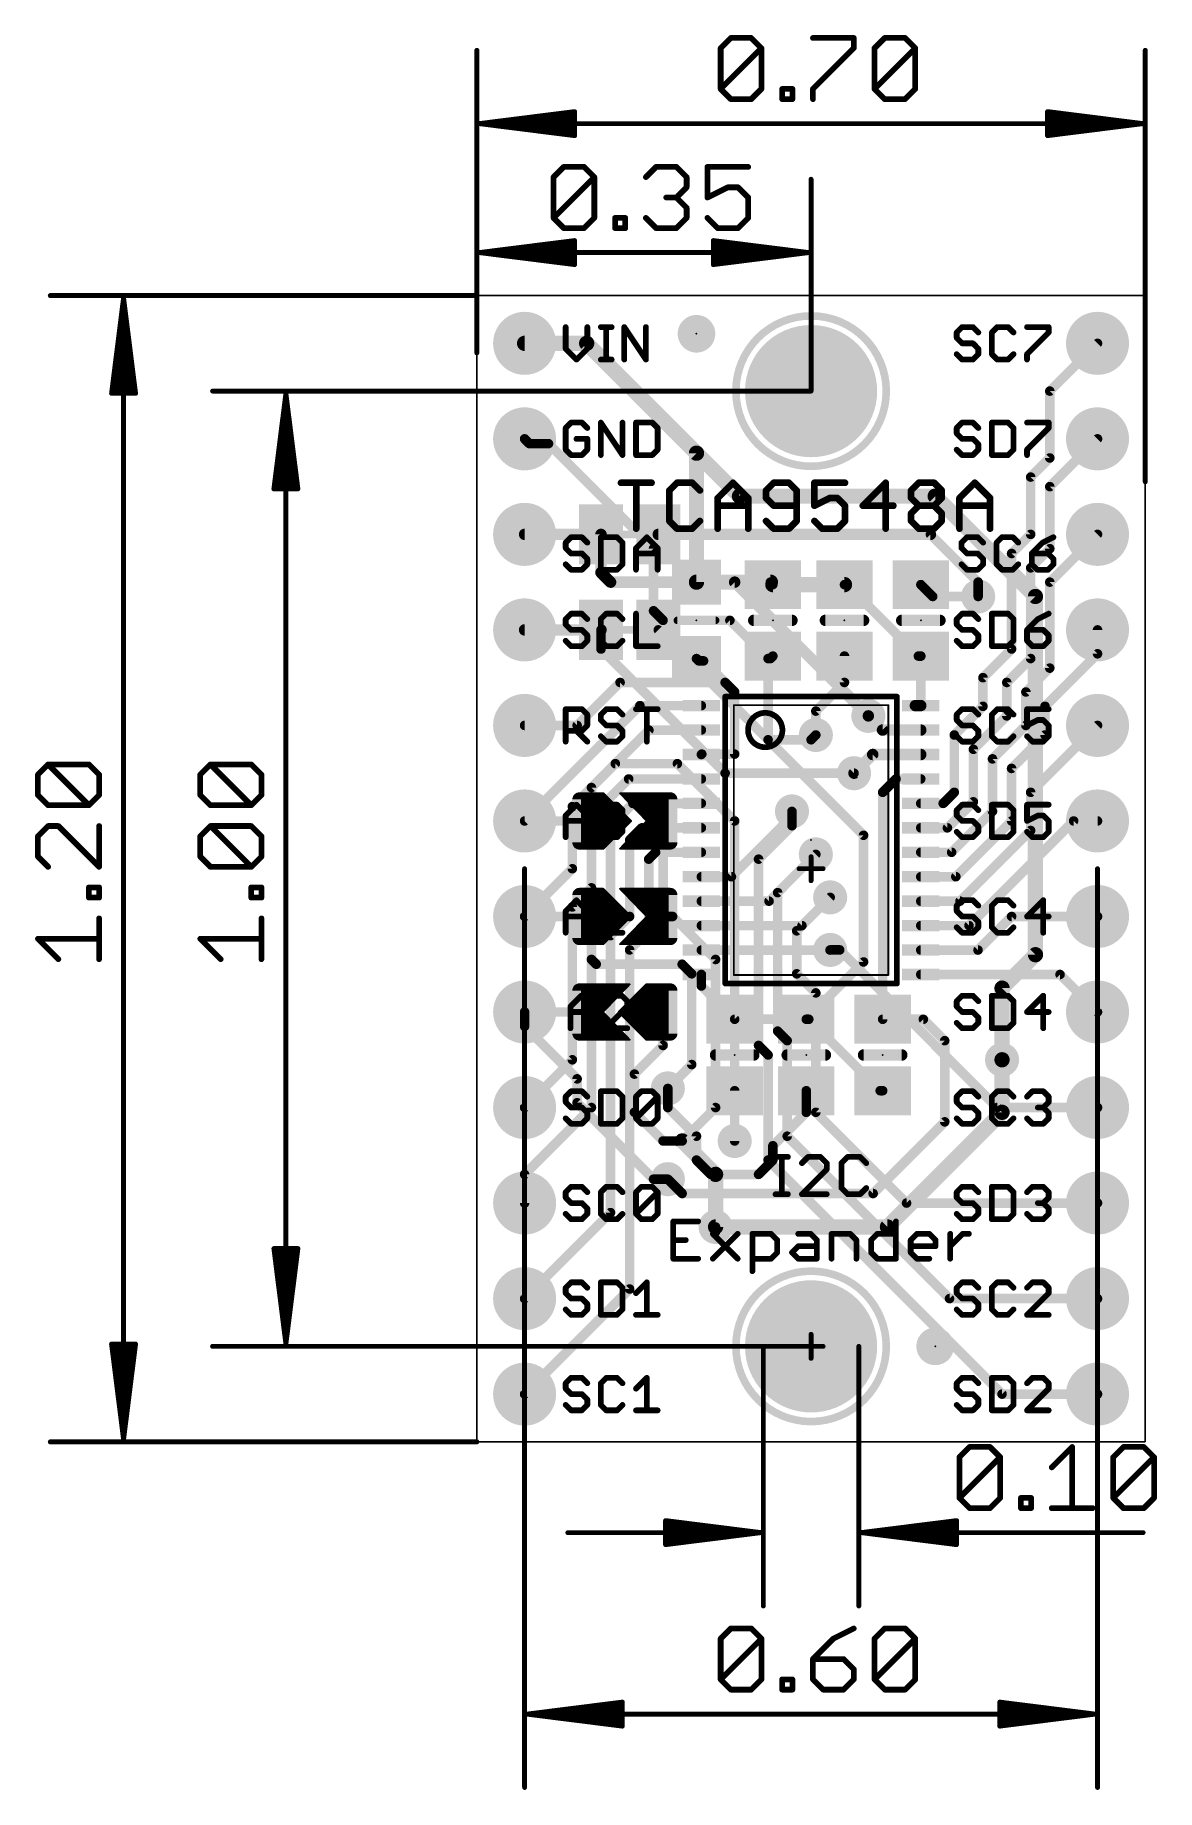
# Model space of a CAD drawing. Extents: x -11.8 to 18.1, y -9.3 to 37.4.
import ezdxf

# ---------------------------------------------------------------- set-up
doc = ezdxf.new("R2010")
doc.units = 0
for name, color, linetype in [('1', 12, 'CONTINUOUS'), ('16', 132, 'CONTINUOUS'), ('17', 110, 'CONTINUOUS'), ('18', 110, 'CONTINUOUS'), ('20', 53, 'CONTINUOUS'), ('21', 40, 'CONTINUOUS'), ('23', 53, 'CONTINUOUS')]:
    doc.layers.add(name, color=color, linetype=linetype)

# ---------------------------------------------------------------- blocks, each defined once
blk = doc.blocks.new('RECT121920X243840R50')
at = {"const_width": 0.1905}
blk.add_lwpolyline([(0.2858, -0.5715), (0.2858, 0.5715, 0.4142), (0.1905, 0.6668), (-0.1905, 0.6668, 0.4142), (-0.2858, 0.5715), (-0.2858, -0.5715, 0.4142), (-0.1905, -0.6668), (0.1905, -0.6668, 0.4142)], format="xyb", close=True, dxfattribs=at)
blk.add_solid([(-0.2159, -0.5969), (0.2159, -0.5969), (-0.2159, 0.5969), (0.2159, 0.5969)])
blk = doc.blocks.new('RECT')
blk.add_solid([(-0.5, -0.5), (0.5, -0.5), (-0.5, 0.5), (0.5, 0.5)])
blk = doc.blocks.new('PIE')
at = {"const_width": 0.5}
blk.add_lwpolyline([(0, -0.25, 1), (0, 0.25, 1), (0, -0.25)], format="xyb", dxfattribs=at)
blk = doc.blocks.new('ROUNDP')
at = {"const_width": 0.5}
blk.add_lwpolyline([(0, -0.25, 1), (0, 0.25, 1), (0, -0.25)], format="xyb", dxfattribs=at)
blk = doc.blocks.new('ROUNDV')
at = {"const_width": 0.5}
blk.add_lwpolyline([(0, -0.25, 1), (0, 0.25, 1), (0, -0.25)], format="xyb", dxfattribs=at)

msp = doc.modelspace()

# ---------------------------------------------------------------- linework, layer by layer
at = {"layer": '1'}
for points, const_width in [([(2.921, 29.21), (1.27, 29.21)], 0.4064), ([(5.842, 26.289), (2.921, 29.21)], 0.4064), ([(15.24, 27.94), (16.51, 29.21)], 0.254), ([(15.24, 26.162), (15.24, 27.94)], 0.254), ([(1.397, 26.543), (1.27, 26.67)], 0.254), ([(1.905, 26.543), (1.397, 26.543)], 0.254), ([(4.699, 23.749), (1.905, 26.543)], 0.254), ([(15.24, 25.4), (16.51, 26.67)], 0.254), ([(5.842, 22.86), (5.842, 26.289)], 0.4064), ([(14.732, 25.654), (15.24, 26.162)], 0.254), ([(14.732, 24.13), (14.732, 25.654)], 0.254), ([(15.24, 23.749), (15.24, 25.4)], 0.254), ([(4.699, 22.098), (4.699, 23.749)], 0.254), ([(14.224, 23.622), (14.732, 24.13)], 0.254), ([(14.732, 23.241), (15.24, 23.749)], 0.254), ([(15.24, 22.86), (16.51, 24.13)], 0.254), ([(14.224, 21.082), (14.224, 23.622)], 0.254), ([(14.732, 20.828), (14.732, 23.241)], 0.254), ([(5.842, 22.86), (7.808, 22.86)], 0.4064), ([(9.779, 22.794), (7.874, 22.794)], 0.4064), ([(7.808, 22.86), (7.874, 22.794)], 0.254), ([(9.779, 22.794), (9.845, 22.794)], 0.254), ([(9.845, 22.794), (11.745, 20.894)], 0.254), ([(11.811, 22.794), (12.126, 22.479)], 0.254), ([(15.24, 20.574), (15.24, 22.86)], 0.254), ([(12.126, 22.479), (13.335, 22.479)], 0.254), ([(4.953, 21.844), (4.699, 22.098)], 0.254), ([(6.731, 21.844), (4.953, 21.844)], 0.254), ([(7.747, 20.828), (6.731, 21.844)], 0.254), ([(16.51, 20.955), (16.51, 21.59)], 0.254), ([(7.808, 20.828), (7.874, 20.894)], 0.254), ([(9.779, 20.894), (9.779, 20.193)], 0.254), ([(11.745, 20.894), (11.811, 20.894)], 0.254), ([(11.8078, 20.8908), (11.811, 20.894)], 0.254), ([(11.811, 19.5802), (11.811, 20.894)], 0.254), ([(13.462, 20.32), (14.224, 21.082)], 0.254), ([(15.113, 19.558), (16.51, 20.955)], 0.254), ([(5.903, 20.767), (5.842, 20.828)], 0.254), ([(6.03, 20.767), (5.903, 20.767)], 0.254), ([(6.604, 20.193), (6.03, 20.767)], 0.254), ([(7.747, 18.669), (7.747, 20.828)], 0.254), ([(7.747, 20.828), (7.808, 20.828)], 0.254), ([(14.097, 20.193), (14.732, 20.828)], 0.254), ([(14.605, 19.939), (15.24, 20.574)], 0.254), ([(2.667, 19.05), (3.81, 20.193)], 0.254), ([(3.81, 20.193), (6.604, 20.193)], 0.254), ([(6.604, 20.193), (6.858, 19.939)], 0.254), ([(6.858, 19.939), (6.858, 18.288)], 0.254), ([(9.779, 20.193), (9.017, 19.431)], 0.254), ([(13.462, 19.558), (13.462, 20.32)], 0.254), ([(14.097, 19.304), (14.097, 20.193)], 0.254), ([(14.605, 19.05), (14.605, 19.939)], 0.254), ([(4.337, 19.577), (1.27, 16.51)], 0.254), ([(5.9722, 19.577), (4.337, 19.577)], 0.254), ([(11.8078, 19.577), (11.665, 19.577)], 0.3048), ([(11.8078, 19.577), (11.811, 19.5802)], 0.254), ([(12.7, 18.796), (13.462, 19.558)], 0.254), ([(15.113, 18.796), (15.113, 19.558)], 0.254), ([(1.27, 19.05), (2.667, 19.05)], 0.254), ([(9.017, 19.431), (9.017, 18.796)], 0.254), ([(10.791, 18.927), (10.414, 19.304)], 0.3048), ([(13.208, 18.415), (14.097, 19.304)], 0.254), ([(13.716, 18.161), (14.605, 19.05)], 0.254), ([(14.732, 17.272), (16.51, 19.05)], 0.254), ([(4.576, 18.927), (2.54, 16.891)], 0.254), ([(5.9722, 18.927), (4.576, 18.927)], 0.254), ([(10.287, 16.129), (7.747, 18.669)], 0.254), ([(11.8078, 18.927), (10.791, 18.927)], 0.3048), ([(12.7, 17.272), (12.7, 18.796)], 0.254), ([(14.224, 17.907), (15.113, 18.796)], 0.254), ([(5.9832, 18.288), (5.9722, 18.277)], 0.254), ([(6.858, 18.288), (5.9832, 18.288)], 0.254), ([(10.53, 18.277), (10.033, 17.78)], 0.3048), ([(11.8078, 18.277), (10.53, 18.277)], 0.3048), ([(13.208, 17.018), (13.208, 18.415)], 0.254), ([(13.716, 16.764), (13.716, 18.161)], 0.254), ([(4.038, 17.627), (3.048, 16.637)], 0.254), ([(5.9722, 17.627), (4.038, 17.627)], 0.254), ([(11.15, 17.627), (10.795, 17.272)], 0.254), ([(11.8078, 17.627), (11.15, 17.627)], 0.254), ([(14.224, 16.51), (14.224, 17.907)], 0.254), ([(10.795, 17.272), (10.795, 11.237)], 0.254), ([(12.405, 16.977), (12.7, 17.272)], 0.254), ([(14.732, 16.256), (14.732, 17.272)], 0.254), ([(2.54, 16.891), (2.54, 15.24)], 0.254), ([(4.15, 16.977), (3.556, 16.383)], 0.254), ([(5.9722, 16.977), (4.15, 16.977)], 0.254), ([(8.382, 16.637), (8.382, 16.764)], 0.254), ([(11.8078, 16.977), (12.405, 16.977)], 0.254), ([(12.517, 16.327), (13.208, 17.018)], 0.254), ([(12.629, 15.677), (13.716, 16.764)], 0.254), ([(3.048, 16.637), (3.048, 14.732)], 0.254), ([(3.556, 16.383), (3.556, 14.351)], 0.254), ([(4.389, 16.327), (4.064, 16.002)], 0.254), ([(5.9722, 16.327), (4.389, 16.327)], 0.254), ([(6.772, 15.027), (8.382, 16.637)], 0.254), ([(11.8078, 16.327), (12.517, 16.327)], 0.254), ([(12.741, 15.027), (14.224, 16.51)], 0.254), ([(12.853, 14.377), (14.732, 16.256)], 0.254), ([(13.092, 13.727), (15.875, 16.51)], 0.254), ([(15.875, 16.51), (16.51, 16.51)], 0.254), ([(4.064, 16.002), (4.064, 13.97)], 0.254), ([(10.287, 16.129), (10.287, 12.761)], 0.254), ([(4.755, 15.677), (4.572, 15.494)], 0.254), ([(4.572, 15.494), (4.572, 13.589)], 0.254), ([(5.9722, 15.677), (4.755, 15.677)], 0.254), ([(7.773, 14.377), (9.017, 15.621)], 0.254), ([(11.8078, 15.677), (12.629, 15.677)], 0.254), ([(2.54, 15.24), (1.27, 13.97)], 0.254), ([(5.9722, 15.027), (6.772, 15.027)], 0.254), ([(11.8078, 15.027), (12.741, 15.027)], 0.254), ([(3.048, 14.732), (2.54, 14.224)], 0.254), ([(3.556, 14.351), (3.048, 13.843)], 0.254), ([(5.9722, 14.377), (7.773, 14.377)], 0.254), ([(8.647, 13.727), (9.398, 14.478)], 0.254), ([(11.8078, 14.377), (12.853, 14.377)], 0.254), ([(2.54, 14.224), (2.54, 10.16)], 0.254), ([(4.064, 13.97), (3.556, 13.462)], 0.254), ([(13.331, 13.077), (14.224, 13.97)], 0.254), ([(14.224, 13.97), (16.51, 13.97)], 0.254), ([(3.048, 13.843), (3.048, 8.89)], 0.254), ([(3.556, 13.462), (3.556, 6.096)], 0.254), ([(4.572, 13.589), (4.064, 13.081)], 0.254), ([(5.9722, 13.727), (8.647, 13.727)], 0.254), ([(11.8078, 13.727), (13.092, 13.727)], 0.254), ([(4.064, 13.081), (4.064, 4.064)], 0.254), ([(5.9722, 13.077), (9.394, 13.077)], 0.254), ([(9.394, 13.077), (9.398, 13.081)], 0.254), ([(11.8078, 13.077), (13.331, 13.077)], 0.254), ([(10.287, 12.761), (8.763, 11.237)], 0.254), ([(5.9722, 12.427), (5.9722, 12.1228)], 0.254), ([(5.9722, 12.1228), (6.858, 11.237)], 0.254), ([(11.8078, 12.427), (15.513, 12.427)], 0.254), ([(15.513, 12.427), (16.51, 11.43)], 0.254), ([(6.858, 11.237), (8.763, 11.237)], 0.254), ([(8.763, 11.237), (8.829, 11.237)], 0.254), ([(8.829, 11.237), (10.729, 9.337)], 0.254), ([(10.795, 11.237), (11.877, 11.237)], 0.254), ([(11.877, 11.237), (12.446, 10.668)], 0.254), ([(12.446, 10.668), (12.446, 8.509)], 0.254), ([(2.54, 10.16), (1.27, 8.89)], 0.254), ([(13.97, 10.16), (13.97, 8.763)], 0.4064), ([(5.08, 8.89), (5.08, 9.398)], 0.254), ([(6.858, 9.337), (6.858, 8.001)], 0.254), ([(8.763, 9.337), (8.763, 8.763)], 0.254), ([(10.729, 9.337), (10.795, 9.337)], 0.254), ([(3.048, 8.89), (1.27, 7.112)], 0.254), ([(5.842, 8.128), (5.08, 8.89)], 0.254), ([(8.763, 8.763), (7.874, 7.874)], 0.254), ([(13.97, 8.763), (10.922, 5.715)], 0.4064), ([(12.446, 8.509), (10.541, 6.604)], 0.254), ([(5.842, 7.493), (5.842, 8.128)], 0.254), ([(7.874, 7.874), (7.874, 7.493)], 0.254), ([(6.223, 7.112), (5.842, 7.493)], 0.254), ([(7.874, 7.493), (7.493, 7.112)], 0.254), ([(1.27, 7.112), (1.27, 6.35)], 0.254), ([(5.461, 6.604), (5.08, 6.985)], 0.254), ([(7.493, 7.112), (6.223, 7.112)], 0.254), ([(10.541, 6.604), (5.461, 6.604)], 0.254), ([(3.556, 6.096), (1.27, 3.81)], 0.254), ([(10.922, 5.715), (6.35, 5.715)], 0.4064), ([(4.064, 4.064), (1.27, 1.27)], 0.254)]:
    msp.add_lwpolyline(points, dxfattribs=dict(at, const_width=const_width))
for points, const_width in [([(1.27, 29.3116, 1), (1.27, 29.1084)], 0.2032), ([(2.9928, 29.2818, 1), (2.8492, 29.1382)], 0.2032), ([(2.921, 29.1084, 1), (2.921, 29.3116)], 0.2032), ([(16.5549, 29.1651, 1), (16.4651, 29.2549)], 0.127), ([(15.3035, 27.94, 1), (15.1765, 27.94)], 0.127), ([(15.1951, 27.9849, 1), (15.2849, 27.8951)], 0.127), ([(1.3149, 26.7149, 1), (1.2251, 26.6251)], 0.127), ([(1.397, 26.6065, 1), (1.397, 26.4795)], 0.127), ([(1.3521, 26.4981, 1), (1.4419, 26.5879)], 0.127), ([(1.9499, 26.5879, 1), (1.8601, 26.4981)], 0.127), ([(1.905, 26.4795, 1), (1.905, 26.6065)], 0.127), ([(16.5549, 26.6251, 1), (16.4651, 26.7149)], 0.127), ([(5.9436, 26.289, 1), (5.7404, 26.289)], 0.2032), ([(5.7702, 26.2172, 1), (5.9138, 26.3608)], 0.2032), ([(15.1765, 26.162, 1), (15.3035, 26.162)], 0.127), ([(15.2849, 26.1171, 1), (15.1951, 26.2069)], 0.127), ([(14.7955, 25.654, 1), (14.6685, 25.654)], 0.127), ([(14.6871, 25.6989, 1), (14.7769, 25.6091)], 0.127), ([(15.3035, 25.4, 1), (15.1765, 25.4)], 0.127), ([(15.1951, 25.4449, 1), (15.2849, 25.3551)], 0.127), ([(4.7625, 23.749, 1), (4.6355, 23.749)], 0.127), ([(4.6541, 23.7041, 1), (4.7439, 23.7939)], 0.127), ([(14.6685, 24.13, 1), (14.7955, 24.13)], 0.127), ([(14.7769, 24.0851, 1), (14.6871, 24.1749)], 0.127), ([(15.1765, 23.749, 1), (15.3035, 23.749)], 0.127), ([(15.2849, 23.7041, 1), (15.1951, 23.7939)], 0.127), ([(16.5549, 24.0851, 1), (16.4651, 24.1749)], 0.127), ([(14.2875, 23.622, 1), (14.1605, 23.622)], 0.127), ([(14.1791, 23.6669, 1), (14.2689, 23.5771)], 0.127), ([(14.7955, 23.241, 1), (14.6685, 23.241)], 0.127), ([(14.6871, 23.2859, 1), (14.7769, 23.1961)], 0.127), ([(5.842, 22.9616, 1), (5.842, 22.7584)], 0.2032), ([(5.7404, 22.86, 1), (5.9436, 22.86)], 0.2032), ([(7.874, 22.8956, 1), (7.874, 22.6924)], 0.2032), ([(7.8529, 22.9049, 1), (7.7631, 22.8151)], 0.127), ([(7.808, 22.7584, 1), (7.808, 22.9616)], 0.2032), ([(7.8291, 22.7491, 1), (7.9189, 22.8389)], 0.127), ([(9.779, 22.8575, 1), (9.779, 22.7305)], 0.127), ([(9.779, 22.6924, 1), (9.779, 22.8956)], 0.2032), ([(9.8899, 22.8389, 1), (9.8001, 22.7491)], 0.127), ([(9.845, 22.7305, 1), (9.845, 22.8575)], 0.127), ([(11.8559, 22.8389, 1), (11.7661, 22.7491)], 0.127), ([(15.3035, 22.86, 1), (15.1765, 22.86)], 0.127), ([(15.1951, 22.9049, 1), (15.2849, 22.8151)], 0.127), ([(12.126, 22.5425, 1), (12.126, 22.4155)], 0.127), ([(12.0811, 22.4341, 1), (12.1709, 22.5239)], 0.127), ([(13.335, 22.4155, 1), (13.335, 22.5425)], 0.127), ([(4.7439, 22.1429, 1), (4.6541, 22.0531)], 0.127), ([(4.6355, 22.098, 1), (4.7625, 22.098)], 0.127), ([(4.953, 21.9075, 1), (4.953, 21.7805)], 0.127), ([(4.9081, 21.7991, 1), (4.9979, 21.8889)], 0.127), ([(6.7759, 21.8889, 1), (6.6861, 21.7991)], 0.127), ([(6.731, 21.7805, 1), (6.731, 21.9075)], 0.127), ([(16.5735, 21.59, 1), (16.4465, 21.59)], 0.127), ([(7.9189, 20.8491, 1), (7.8291, 20.9389)], 0.127), ([(9.8425, 20.894, 1), (9.7155, 20.894)], 0.127), ([(11.745, 20.9575, 1), (11.745, 20.8305)], 0.127), ([(11.7001, 20.8491, 1), (11.7899, 20.9389)], 0.127), ([(11.7629, 20.9357, 1), (11.8527, 20.8459)], 0.127), ([(11.8745, 20.894, 1), (11.7475, 20.894)], 0.127), ([(11.8559, 20.8491, 1), (11.7661, 20.9389)], 0.127), ([(11.811, 20.8305, 1), (11.811, 20.9575)], 0.127), ([(14.1605, 21.082, 1), (14.2875, 21.082)], 0.127), ([(14.2689, 21.0371, 1), (14.1791, 21.1269)], 0.127), ([(16.4465, 20.955, 1), (16.5735, 20.955)], 0.127), ([(16.5549, 20.9101, 1), (16.4651, 20.9999)], 0.127), ([(5.8869, 20.8729, 1), (5.7971, 20.7831)], 0.127), ([(5.903, 20.8305, 1), (5.903, 20.7035)], 0.127), ([(5.8581, 20.7221, 1), (5.9479, 20.8119)], 0.127), ([(6.0749, 20.8119, 1), (5.9851, 20.7221)], 0.127), ([(6.03, 20.7035, 1), (6.03, 20.8305)], 0.127), ([(7.8105, 20.828, 1), (7.6835, 20.828)], 0.127), ([(7.747, 20.8915, 1), (7.747, 20.7645)], 0.127), ([(7.7021, 20.7831, 1), (7.7919, 20.8729)], 0.127), ([(7.7631, 20.8729, 1), (7.8529, 20.7831)], 0.127), ([(7.808, 20.7645, 1), (7.808, 20.8915)], 0.127), ([(14.6685, 20.828, 1), (14.7955, 20.828)], 0.127), ([(14.7769, 20.7831, 1), (14.6871, 20.8729)], 0.127), ([(15.1765, 20.574, 1), (15.3035, 20.574)], 0.127), ([(15.2849, 20.5291, 1), (15.1951, 20.6189)], 0.127), ([(3.81, 20.2565, 1), (3.81, 20.1295)], 0.127), ([(3.8549, 20.1481, 1), (3.7651, 20.2379)], 0.127), ([(6.6489, 20.2379, 1), (6.5591, 20.1481)], 0.127), ([(6.5591, 20.1481, 1), (6.6489, 20.2379)], 0.127), ([(6.604, 20.1295, 1), (6.604, 20.2565)], 0.127), ([(6.9215, 19.939, 1), (6.7945, 19.939)], 0.127), ([(9.7155, 20.193, 1), (9.8425, 20.193)], 0.127), ([(9.8239, 20.1481, 1), (9.7341, 20.2379)], 0.127), ([(13.5255, 20.32, 1), (13.3985, 20.32)], 0.127), ([(13.4171, 20.3649, 1), (13.5069, 20.2751)], 0.127), ([(14.1605, 20.193, 1), (14.0335, 20.193)], 0.127), ([(14.0521, 20.2379, 1), (14.1419, 20.1481)], 0.127), ([(14.6685, 19.939, 1), (14.5415, 19.939)], 0.127), ([(4.337, 19.6405, 1), (4.337, 19.5135)], 0.127), ([(4.3819, 19.5321, 1), (4.2921, 19.6219)], 0.127), ([(5.9722, 19.5135, 1), (5.9722, 19.6405)], 0.127), ([(6.8131, 19.8941, 1), (6.9029, 19.9839)], 0.127), ([(11.665, 19.6532, 1), (11.665, 19.5008)], 0.1524), ([(11.7629, 19.6219, 1), (11.8527, 19.5321)], 0.127), ([(11.7475, 19.5802, 1), (11.8745, 19.5802)], 0.127), ([(11.8559, 19.5353, 1), (11.7661, 19.6251)], 0.127), ([(11.8078, 19.5008, 1), (11.8078, 19.6532)], 0.1524), ([(13.3985, 19.558, 1), (13.5255, 19.558)], 0.127), ([(13.5069, 19.5131, 1), (13.4171, 19.6029)], 0.127), ([(14.5601, 19.9839, 1), (14.6499, 19.8941)], 0.127), ([(15.1765, 19.558, 1), (15.0495, 19.558)], 0.127), ([(15.0681, 19.6029, 1), (15.1579, 19.5131)], 0.127), ([(1.27, 19.1135, 1), (1.27, 18.9865)], 0.127), ([(2.6221, 19.0949, 1), (2.7119, 19.0051)], 0.127), ([(2.667, 18.9865, 1), (2.667, 19.1135)], 0.127), ([(9.0805, 19.431, 1), (8.9535, 19.431)], 0.127), ([(8.9721, 19.4759, 1), (9.0619, 19.3861)], 0.127), ([(10.4679, 19.3579, 1), (10.3601, 19.2501)], 0.1524), ([(14.0335, 19.304, 1), (14.1605, 19.304)], 0.127), ([(14.1419, 19.2591, 1), (14.0521, 19.3489)], 0.127), ([(14.6499, 19.0051, 1), (14.5601, 19.0949)], 0.127), ([(16.5549, 19.0051, 1), (16.4651, 19.0949)], 0.127), ([(4.576, 18.9905, 1), (4.576, 18.8635)], 0.127), ([(4.6209, 18.8821, 1), (4.5311, 18.9719)], 0.127), ([(5.9722, 18.8635, 1), (5.9722, 18.9905)], 0.127), ([(7.7919, 18.7139, 1), (7.7021, 18.6241)], 0.127), ([(7.6835, 18.669, 1), (7.8105, 18.669)], 0.127), ([(8.9535, 18.796, 1), (9.0805, 18.796)], 0.127), ([(10.791, 19.0032, 1), (10.791, 18.8508)], 0.1524), ([(10.7371, 18.8731, 1), (10.8449, 18.9809)], 0.1524), ([(11.8078, 18.8508, 1), (11.8078, 19.0032)], 0.1524), ([(12.7635, 18.796, 1), (12.6365, 18.796)], 0.127), ([(12.6551, 18.8409, 1), (12.7449, 18.7511)], 0.127), ([(14.5415, 19.05, 1), (14.6685, 19.05)], 0.127), ([(15.0495, 18.796, 1), (15.1765, 18.796)], 0.127), ([(15.1579, 18.7511, 1), (15.0681, 18.8409)], 0.127), ([(5.9273, 18.3219, 1), (6.0171, 18.2321)], 0.127), ([(5.9832, 18.3515, 1), (5.9832, 18.2245)], 0.127), ([(6.0281, 18.2431, 1), (5.9383, 18.3329)], 0.127), ([(6.7945, 18.288, 1), (6.9215, 18.288)], 0.127), ([(6.858, 18.2245, 1), (6.858, 18.3515)], 0.127), ([(10.53, 18.3532, 1), (10.53, 18.2008)], 0.1524), ([(10.5839, 18.2231, 1), (10.4761, 18.3309)], 0.1524), ([(11.8078, 18.2008, 1), (11.8078, 18.3532)], 0.1524), ([(13.2715, 18.415, 1), (13.1445, 18.415)], 0.127), ([(13.1631, 18.4599, 1), (13.2529, 18.3701)], 0.127), ([(13.7795, 18.161, 1), (13.6525, 18.161)], 0.127), ([(13.6711, 18.2059, 1), (13.7609, 18.1161)], 0.127), ([(4.038, 17.6905, 1), (4.038, 17.5635)], 0.127), ([(4.0829, 17.5821, 1), (3.9931, 17.6719)], 0.127), ([(5.9722, 17.5635, 1), (5.9722, 17.6905)], 0.127), ([(9.9791, 17.8339, 1), (10.0869, 17.7261)], 0.1524), ([(11.15, 17.6905, 1), (11.15, 17.5635)], 0.127), ([(11.1949, 17.5821, 1), (11.1051, 17.6719)], 0.127), ([(11.8078, 17.5635, 1), (11.8078, 17.6905)], 0.127), ([(14.2875, 17.907, 1), (14.1605, 17.907)], 0.127), ([(14.1791, 17.9519, 1), (14.2689, 17.8621)], 0.127), ([(10.8585, 17.272, 1), (10.7315, 17.272)], 0.127), ([(10.7501, 17.3169, 1), (10.8399, 17.2271)], 0.127), ([(12.6365, 17.272, 1), (12.7635, 17.272)], 0.127), ([(12.7449, 17.2271, 1), (12.6551, 17.3169)], 0.127), ([(14.7955, 17.272, 1), (14.6685, 17.272)], 0.127), ([(14.6871, 17.3169, 1), (14.7769, 17.2271)], 0.127), ([(2.6035, 16.891, 1), (2.4765, 16.891)], 0.127), ([(2.4951, 16.9359, 1), (2.5849, 16.8461)], 0.127), ([(4.15, 17.0405, 1), (4.15, 16.9135)], 0.127), ([(4.1949, 16.9321, 1), (4.1051, 17.0219)], 0.127), ([(5.9722, 16.9135, 1), (5.9722, 17.0405)], 0.127), ([(8.4455, 16.764, 1), (8.3185, 16.764)], 0.127), ([(11.8078, 17.0405, 1), (11.8078, 16.9135)], 0.127), ([(12.3601, 17.0219, 1), (12.4499, 16.9321)], 0.127), ([(12.405, 16.9135, 1), (12.405, 17.0405)], 0.127), ([(13.1445, 17.018, 1), (13.2715, 17.018)], 0.127), ([(13.2529, 16.9731, 1), (13.1631, 17.0629)], 0.127), ([(13.6525, 16.764, 1), (13.7795, 16.764)], 0.127), ([(13.7609, 16.7191, 1), (13.6711, 16.8089)], 0.127), ([(1.2251, 16.5549, 1), (1.3149, 16.4651)], 0.127), ([(3.1115, 16.637, 1), (2.9845, 16.637)], 0.127), ([(3.0031, 16.6819, 1), (3.0929, 16.5921)], 0.127), ([(3.6195, 16.383, 1), (3.4925, 16.383)], 0.127), ([(3.5111, 16.4279, 1), (3.6009, 16.3381)], 0.127), ([(4.389, 16.3905, 1), (4.389, 16.2635)], 0.127), ([(4.4339, 16.2821, 1), (4.3441, 16.3719)], 0.127), ([(5.9722, 16.2635, 1), (5.9722, 16.3905)], 0.127), ([(8.3185, 16.637, 1), (8.4455, 16.637)], 0.127), ([(8.4269, 16.5921, 1), (8.3371, 16.6819)], 0.127), ([(11.8078, 16.3905, 1), (11.8078, 16.2635)], 0.127), ([(12.4721, 16.3719, 1), (12.5619, 16.2821)], 0.127), ([(12.517, 16.2635, 1), (12.517, 16.3905)], 0.127), ([(14.1605, 16.51, 1), (14.2875, 16.51)], 0.127), ([(14.2689, 16.4651, 1), (14.1791, 16.5549)], 0.127), ([(14.7769, 16.2111, 1), (14.6871, 16.3009)], 0.127), ([(15.875, 16.5735, 1), (15.875, 16.4465)], 0.127), ([(15.9199, 16.4651, 1), (15.8301, 16.5549)], 0.127), ([(16.51, 16.4465, 1), (16.51, 16.5735)], 0.127), ([(4.1275, 16.002, 1), (4.0005, 16.002)], 0.127), ([(4.0191, 16.0469, 1), (4.1089, 15.9571)], 0.127), ([(10.3505, 16.129, 1), (10.2235, 16.129)], 0.127), ([(10.2421, 16.0841, 1), (10.3319, 16.1739)], 0.127), ([(14.6685, 16.256, 1), (14.7955, 16.256)], 0.127), ([(4.6355, 15.494, 1), (4.5085, 15.494)], 0.127), ([(4.5271, 15.5389, 1), (4.6169, 15.4491)], 0.127), ([(4.755, 15.7405, 1), (4.755, 15.6135)], 0.127), ([(4.7999, 15.6321, 1), (4.7101, 15.7219)], 0.127), ([(5.9722, 15.6135, 1), (5.9722, 15.7405)], 0.127), ([(9.0619, 15.5761, 1), (8.9721, 15.6659)], 0.127), ([(11.8078, 15.7405, 1), (11.8078, 15.6135)], 0.127), ([(12.5841, 15.7219, 1), (12.6739, 15.6321)], 0.127), ([(12.629, 15.6135, 1), (12.629, 15.7405)], 0.127), ([(2.4765, 15.24, 1), (2.6035, 15.24)], 0.127), ([(2.5849, 15.1951, 1), (2.4951, 15.2849)], 0.127), ([(5.9722, 15.0905, 1), (5.9722, 14.9635)], 0.127), ([(6.7271, 15.0719, 1), (6.8169, 14.9821)], 0.127), ([(6.772, 14.9635, 1), (6.772, 15.0905)], 0.127), ([(11.8078, 15.0905, 1), (11.8078, 14.9635)], 0.127), ([(12.6961, 15.0719, 1), (12.7859, 14.9821)], 0.127), ([(12.741, 14.9635, 1), (12.741, 15.0905)], 0.127), ([(2.9845, 14.732, 1), (3.1115, 14.732)], 0.127), ([(3.0929, 14.6871, 1), (3.0031, 14.7769)], 0.127), ([(3.6009, 14.3061, 1), (3.5111, 14.3959)], 0.127), ([(5.9722, 14.4405, 1), (5.9722, 14.3135)], 0.127), ([(7.7281, 14.4219, 1), (7.8179, 14.3321)], 0.127), ([(7.773, 14.3135, 1), (7.773, 14.4405)], 0.127), ([(9.4429, 14.4331, 1), (9.3531, 14.5229)], 0.127), ([(11.8078, 14.4405, 1), (11.8078, 14.3135)], 0.127), ([(12.8081, 14.4219, 1), (12.8979, 14.3321)], 0.127), ([(12.853, 14.3135, 1), (12.853, 14.4405)], 0.127), ([(1.2251, 14.0149, 1), (1.3149, 13.9251)], 0.127), ([(2.6035, 14.224, 1), (2.4765, 14.224)], 0.127), ([(2.4951, 14.2689, 1), (2.5849, 14.1791)], 0.127), ([(3.4925, 14.351, 1), (3.6195, 14.351)], 0.127), ([(4.0005, 13.97, 1), (4.1275, 13.97)], 0.127), ([(4.1089, 13.9251, 1), (4.0191, 14.0149)], 0.127), ([(14.224, 14.0335, 1), (14.224, 13.9065)], 0.127), ([(14.2689, 13.9251, 1), (14.1791, 14.0149)], 0.127), ([(16.51, 13.9065, 1), (16.51, 14.0335)], 0.127), ([(3.1115, 13.843, 1), (2.9845, 13.843)], 0.127), ([(3.0031, 13.8879, 1), (3.0929, 13.7981)], 0.127), ([(3.6195, 13.462, 1), (3.4925, 13.462)], 0.127), ([(3.5111, 13.5069, 1), (3.6009, 13.4171)], 0.127), ([(4.5085, 13.589, 1), (4.6355, 13.589)], 0.127), ([(4.6169, 13.5441, 1), (4.5271, 13.6339)], 0.127), ([(5.9722, 13.7905, 1), (5.9722, 13.6635)], 0.127), ([(8.6021, 13.7719, 1), (8.6919, 13.6821)], 0.127), ([(8.647, 13.6635, 1), (8.647, 13.7905)], 0.127), ([(11.8078, 13.7905, 1), (11.8078, 13.6635)], 0.127), ([(13.0471, 13.7719, 1), (13.1369, 13.6821)], 0.127), ([(13.092, 13.6635, 1), (13.092, 13.7905)], 0.127), ([(4.1275, 13.081, 1), (4.0005, 13.081)], 0.127), ([(4.0191, 13.1259, 1), (4.1089, 13.0361)], 0.127), ([(5.9722, 13.1405, 1), (5.9722, 13.0135)], 0.127), ([(9.3491, 13.1219, 1), (9.4389, 13.0321)], 0.127), ([(9.4429, 13.0361, 1), (9.3531, 13.1259)], 0.127), ([(9.394, 13.0135, 1), (9.394, 13.1405)], 0.127), ([(11.8078, 13.1405, 1), (11.8078, 13.0135)], 0.127), ([(13.2861, 13.1219, 1), (13.3759, 13.0321)], 0.127), ([(13.331, 13.0135, 1), (13.331, 13.1405)], 0.127), ([(10.2235, 12.761, 1), (10.3505, 12.761)], 0.127), ([(10.3319, 12.7161, 1), (10.2421, 12.8059)], 0.127), ([(6.0357, 12.427, 1), (5.9087, 12.427)], 0.127), ([(6.0171, 12.1677, 1), (5.9273, 12.0779)], 0.127), ([(5.9087, 12.1228, 1), (6.0357, 12.1228)], 0.127), ([(11.8078, 12.4905, 1), (11.8078, 12.3635)], 0.127), ([(15.5579, 12.4719, 1), (15.4681, 12.3821)], 0.127), ([(15.513, 12.3635, 1), (15.513, 12.4905)], 0.127), ([(6.858, 11.3005, 1), (6.858, 11.1735)], 0.127), ([(6.8131, 11.1921, 1), (6.9029, 11.2819)], 0.127), ([(8.763, 11.3005, 1), (8.763, 11.1735)], 0.127), ([(8.7181, 11.2819, 1), (8.8079, 11.1921)], 0.127), ([(8.763, 11.1735, 1), (8.763, 11.3005)], 0.127), ([(8.8739, 11.2819, 1), (8.7841, 11.1921)], 0.127), ([(8.829, 11.1735, 1), (8.829, 11.3005)], 0.127), ([(10.795, 11.3005, 1), (10.795, 11.1735)], 0.127), ([(10.7315, 11.237, 1), (10.8585, 11.237)], 0.127), ([(11.9219, 11.2819, 1), (11.8321, 11.1921)], 0.127), ([(11.877, 11.1735, 1), (11.877, 11.3005)], 0.127), ([(16.4651, 11.3851, 1), (16.5549, 11.4749)], 0.127), ([(12.5095, 10.668, 1), (12.3825, 10.668)], 0.127), ([(12.4011, 10.6231, 1), (12.4909, 10.7129)], 0.127), ([(2.5849, 10.1151, 1), (2.4951, 10.2049)], 0.127), ([(14.0716, 10.16, 1), (13.8684, 10.16)], 0.2032), ([(2.4765, 10.16, 1), (2.6035, 10.16)], 0.127), ([(5.1435, 9.398, 1), (5.0165, 9.398)], 0.127), ([(6.9215, 9.337, 1), (6.7945, 9.337)], 0.127), ([(8.8265, 9.337, 1), (8.6995, 9.337)], 0.127), ([(10.729, 9.4005, 1), (10.729, 9.2735)], 0.127), ([(10.6841, 9.2921, 1), (10.7739, 9.3819)], 0.127), ([(10.795, 9.2735, 1), (10.795, 9.4005)], 0.127), ([(1.2251, 8.9349, 1), (1.3149, 8.8451)], 0.127), ([(2.9845, 8.89, 1), (3.1115, 8.89)], 0.127), ([(3.0929, 8.8451, 1), (3.0031, 8.9349)], 0.127), ([(5.1249, 8.9349, 1), (5.0351, 8.8451)], 0.127), ([(5.0165, 8.89, 1), (5.1435, 8.89)], 0.127), ([(8.8079, 8.7181, 1), (8.7181, 8.8079)], 0.127), ([(14.0418, 8.6912, 1), (13.8982, 8.8348)], 0.2032), ([(8.6995, 8.763, 1), (8.8265, 8.763)], 0.127), ([(12.3825, 8.509, 1), (12.5095, 8.509)], 0.127), ([(12.4909, 8.4641, 1), (12.4011, 8.5539)], 0.127), ([(13.8684, 8.763, 1), (14.0716, 8.763)], 0.2032), ([(5.9055, 8.128, 1), (5.7785, 8.128)], 0.127), ([(5.7971, 8.0831, 1), (5.8869, 8.1729)], 0.127), ([(6.7945, 8.001, 1), (6.9215, 8.001)], 0.127), ([(7.9375, 7.874, 1), (7.8105, 7.874)], 0.127), ([(7.8291, 7.9189, 1), (7.9189, 7.8291)], 0.127), ([(5.8869, 7.5379, 1), (5.7971, 7.4481)], 0.127), ([(5.7785, 7.493, 1), (5.9055, 7.493)], 0.127), ([(7.8105, 7.493, 1), (7.9375, 7.493)], 0.127), ([(7.9189, 7.4481, 1), (7.8291, 7.5379)], 0.127), ([(1.3335, 7.112, 1), (1.2065, 7.112)], 0.127), ([(1.2251, 7.1569, 1), (1.3149, 7.0671)], 0.127), ([(5.1249, 7.0299, 1), (5.0351, 6.9401)], 0.127), ([(6.223, 7.1755, 1), (6.223, 7.0485)], 0.127), ([(6.1781, 7.0671, 1), (6.2679, 7.1569)], 0.127), ([(7.4481, 7.1569, 1), (7.5379, 7.0671)], 0.127), ([(7.493, 7.0485, 1), (7.493, 7.1755)], 0.127), ([(5.461, 6.6675, 1), (5.461, 6.5405)], 0.127), ([(5.4161, 6.5591, 1), (5.5059, 6.6489)], 0.127), ([(10.4961, 6.6489, 1), (10.5859, 6.5591)], 0.127), ([(10.541, 6.5405, 1), (10.541, 6.6675)], 0.127), ([(1.2065, 6.35, 1), (1.3335, 6.35)], 0.127), ([(3.4925, 6.096, 1), (3.6195, 6.096)], 0.127), ([(3.6009, 6.0511, 1), (3.5111, 6.1409)], 0.127), ([(6.35, 5.8166, 1), (6.35, 5.6134)], 0.2032), ([(10.8502, 5.7868, 1), (10.9938, 5.6432)], 0.2032), ([(10.922, 5.6134, 1), (10.922, 5.8166)], 0.2032), ([(1.2251, 3.8549, 1), (1.3149, 3.7651)], 0.127), ([(4.0005, 4.064, 1), (4.1275, 4.064)], 0.127), ([(4.1089, 4.0191, 1), (4.0191, 4.1089)], 0.127), ([(1.2251, 1.3149, 1), (1.3149, 1.2251)], 0.127)]:
    msp.add_lwpolyline(points, format="xyb", dxfattribs=dict(at, const_width=const_width))
at = {"layer": '16'}
for points, const_width in [([(1.27, 29.21), (2.921, 29.21)], 0.4064), ([(2.921, 29.21), (6.985, 25.146)], 0.4064), ([(6.985, 25.146), (12.192, 25.146)], 0.4064), ([(12.192, 25.146), (14.859, 22.479)], 0.4064), ([(3.302, 24.13), (1.27, 24.13)], 0.3048), ([(3.302, 23.114), (3.302, 24.13)], 0.3048), ([(4.826, 24.13), (12.065, 24.13)], 0.3048), ([(12.065, 24.13), (13.335, 22.86)], 0.254), ([(3.556, 22.86), (3.302, 23.114)], 0.3048), ([(6.858, 22.86), (3.556, 22.86)], 0.3048), ([(10.414, 19.304), (6.858, 22.86)], 0.3048), ([(13.335, 22.86), (13.335, 22.479)], 0.254), ([(14.859, 22.479), (14.859, 12.954)], 0.4064), ([(3.302, 21.59), (1.27, 21.59)], 0.3048), ([(3.302, 21.59), (3.302, 21.082)], 0.254), ([(4.826, 21.59), (7.747, 18.669)], 0.254), ([(3.302, 21.082), (6.604, 17.78)], 0.254), ([(7.747, 18.669), (8.89, 18.669)], 0.254), ([(8.89, 18.669), (9.017, 18.796)], 0.254), ([(3.683, 18.034), (3.048, 17.399)], 0.254), ([(5.334, 18.034), (3.683, 18.034)], 0.254), ([(6.858, 16.51), (5.334, 18.034)], 0.254), ([(6.604, 17.78), (10.033, 17.78)], 0.254), ([(3.3655, 17.2466), (2.794, 17.2466)], 0.0508), ([(2.794, 17.2466), (2.794, 15.7734)], 0.0508), ([(3.048, 17.399), (3.048, 16.637)], 0.254), ([(4.1021, 16.51), (3.3655, 17.2466)], 0.0508), ([(4.5212, 16.51), (3.81, 17.2466)], 0.0508), ([(3.81, 17.2466), (5.08, 17.2466)], 0.0508), ([(5.08, 17.2466), (5.08, 15.7734)], 0.0508), ([(2.794, 17.2212), (3.3909, 17.2212)], 0.0508), ([(2.794, 17.1704), (3.4417, 17.1704)], 0.0508), ([(2.794, 17.1196), (3.4925, 17.1196)], 0.0508), ([(2.794, 17.0688), (3.5433, 17.0688)], 0.0508), ([(2.794, 17.018), (3.5941, 17.018)], 0.0508), ([(2.794, 16.9672), (3.6449, 16.9672)], 0.0508), ([(2.794, 16.9164), (3.6957, 16.9164)], 0.0508), ([(2.794, 16.8656), (3.7465, 16.8656)], 0.0508), ([(2.794, 16.8148), (3.7973, 16.8148)], 0.0508), ([(3.8345, 17.2212), (5.08, 17.2212)], 0.0508), ([(3.8836, 17.1704), (5.08, 17.1704)], 0.0508), ([(3.9326, 17.1196), (5.08, 17.1196)], 0.0508), ([(3.9817, 17.0688), (5.08, 17.0688)], 0.0508), ([(4.0307, 17.018), (5.08, 17.018)], 0.0508), ([(4.0798, 16.9672), (5.08, 16.9672)], 0.0508), ([(4.1288, 16.9164), (5.08, 16.9164)], 0.0508), ([(4.1779, 16.8656), (5.08, 16.8656)], 0.0508), ([(4.2269, 16.8148), (5.08, 16.8148)], 0.0508), ([(8.382, 16.764), (8.382, 16.383)], 0.254), ([(1.27, 16.51), (2.921, 16.51)], 0.254), ([(2.794, 16.764), (3.8481, 16.764)], 0.0508), ([(2.794, 16.7132), (3.8989, 16.7132)], 0.0508), ([(2.794, 16.6624), (3.9497, 16.6624)], 0.0508), ([(2.794, 16.6116), (4.0005, 16.6116)], 0.0508), ([(2.794, 16.5608), (4.0513, 16.5608)], 0.0508), ([(2.794, 16.51), (4.1021, 16.51)], 0.0508), ([(2.794, 16.4592), (4.0513, 16.4592)], 0.0508), ([(2.794, 16.4084), (4.0005, 16.4084)], 0.0508), ([(2.794, 16.3576), (3.9497, 16.3576)], 0.0508), ([(2.794, 16.3068), (3.8989, 16.3068)], 0.0508), ([(3.048, 16.637), (2.921, 16.51)], 0.254), ([(3.3655, 15.7734), (4.1021, 16.51)], 0.0508), ([(3.81, 15.7734), (4.5212, 16.51)], 0.0508), ([(4.276, 16.764), (5.08, 16.764)], 0.0508), ([(4.325, 16.7132), (5.08, 16.7132)], 0.0508), ([(4.325, 16.3068), (5.08, 16.3068)], 0.0508), ([(4.3741, 16.6624), (5.08, 16.6624)], 0.0508), ([(4.3741, 16.3576), (5.08, 16.3576)], 0.0508), ([(4.4231, 16.6116), (5.08, 16.6116)], 0.0508), ([(4.4231, 16.4084), (5.08, 16.4084)], 0.0508), ([(4.4722, 16.5608), (5.08, 16.5608)], 0.0508), ([(4.4722, 16.4592), (5.08, 16.4592)], 0.0508), ([(4.5212, 16.51), (5.08, 16.51)], 0.0508), ([(4.953, 16.51), (4.953, 13.97)], 0.254), ([(6.858, 8.001), (6.858, 16.51)], 0.254), ([(8.382, 16.383), (7.493, 15.494)], 0.254), ([(2.794, 16.256), (3.8481, 16.256)], 0.0508), ([(2.794, 16.2052), (3.7973, 16.2052)], 0.0508), ([(2.794, 16.1544), (3.7465, 16.1544)], 0.0508), ([(2.794, 16.1036), (3.6957, 16.1036)], 0.0508), ([(2.794, 16.0528), (3.6449, 16.0528)], 0.0508), ([(2.794, 16.002), (3.5941, 16.002)], 0.0508), ([(2.794, 15.9512), (3.5433, 15.9512)], 0.0508), ([(2.794, 15.9004), (3.4925, 15.9004)], 0.0508), ([(2.794, 15.8496), (3.4417, 15.8496)], 0.0508), ([(3.8836, 15.8496), (5.08, 15.8496)], 0.0508), ([(3.9326, 15.9004), (5.08, 15.9004)], 0.0508), ([(3.9817, 15.9512), (5.08, 15.9512)], 0.0508), ([(4.0307, 16.002), (5.08, 16.002)], 0.0508), ([(4.0798, 16.0528), (5.08, 16.0528)], 0.0508), ([(4.1288, 16.1036), (5.08, 16.1036)], 0.0508), ([(4.1779, 16.1544), (5.08, 16.1544)], 0.0508), ([(4.2269, 16.2052), (5.08, 16.2052)], 0.0508), ([(4.276, 16.256), (5.08, 16.256)], 0.0508), ([(2.794, 15.7988), (3.3909, 15.7988)], 0.0508), ([(2.794, 15.7734), (3.3655, 15.7734)], 0.0508), ([(5.08, 15.7734), (3.81, 15.7734)], 0.0508), ([(3.8345, 15.7988), (5.08, 15.7988)], 0.0508), ([(7.493, 15.494), (7.493, 10.541)], 0.254), ([(9.017, 15.621), (8.001, 14.605)], 0.254), ([(3.3655, 14.7066), (2.794, 14.7066)], 0.0508), ([(2.794, 14.7066), (2.794, 13.2334)], 0.0508), ([(2.794, 14.6812), (3.3909, 14.6812)], 0.0508), ([(2.794, 14.6304), (3.4417, 14.6304)], 0.0508), ([(2.794, 14.5796), (3.4925, 14.5796)], 0.0508), ([(2.794, 14.5288), (3.5433, 14.5288)], 0.0508), ([(2.794, 14.478), (3.5941, 14.478)], 0.0508), ([(4.1021, 13.97), (3.3655, 14.7066)], 0.0508), ([(4.5212, 13.97), (3.81, 14.7066)], 0.0508), ([(3.81, 14.7066), (5.08, 14.7066)], 0.0508), ([(3.8345, 14.6812), (5.08, 14.6812)], 0.0508), ([(3.8836, 14.6304), (5.08, 14.6304)], 0.0508), ([(3.9326, 14.5796), (5.08, 14.5796)], 0.0508), ([(3.9817, 14.5288), (5.08, 14.5288)], 0.0508), ([(4.0307, 14.478), (5.08, 14.478)], 0.0508), ([(5.08, 14.7066), (5.08, 13.2334)], 0.0508), ([(8.001, 14.605), (8.001, 10.922)], 0.254), ([(9.398, 14.478), (8.509, 13.589)], 0.254), ([(2.921, 13.97), (1.27, 13.97)], 0.254), ([(2.794, 14.4272), (3.6449, 14.4272)], 0.0508), ([(2.794, 14.3764), (3.6957, 14.3764)], 0.0508), ([(2.794, 14.3256), (3.7465, 14.3256)], 0.0508), ([(2.794, 14.2748), (3.7973, 14.2748)], 0.0508), ([(2.794, 14.224), (3.8481, 14.224)], 0.0508), ([(2.794, 14.1732), (3.8989, 14.1732)], 0.0508), ([(2.794, 14.1224), (3.9497, 14.1224)], 0.0508), ([(2.794, 14.0716), (4.0005, 14.0716)], 0.0508), ([(2.794, 14.0208), (4.0513, 14.0208)], 0.0508), ([(3.048, 13.843), (2.921, 13.97)], 0.254), ([(4.0798, 14.4272), (5.08, 14.4272)], 0.0508), ([(4.1288, 14.3764), (5.08, 14.3764)], 0.0508), ([(4.1779, 14.3256), (5.08, 14.3256)], 0.0508), ([(4.2269, 14.2748), (5.08, 14.2748)], 0.0508), ([(4.276, 14.224), (5.08, 14.224)], 0.0508), ([(4.325, 14.1732), (5.08, 14.1732)], 0.0508), ([(4.3741, 14.1224), (5.08, 14.1224)], 0.0508), ([(4.4231, 14.0716), (5.08, 14.0716)], 0.0508), ([(4.4722, 14.0208), (5.08, 14.0208)], 0.0508), ([(4.953, 13.97), (5.207, 13.97)], 0.254), ([(5.207, 13.97), (6.35, 12.827)], 0.254), ([(2.794, 13.97), (4.1021, 13.97)], 0.0508), ([(2.794, 13.9192), (4.0513, 13.9192)], 0.0508), ([(2.794, 13.8684), (4.0005, 13.8684)], 0.0508), ([(2.794, 13.8176), (3.9497, 13.8176)], 0.0508), ([(2.794, 13.7668), (3.8989, 13.7668)], 0.0508), ([(2.794, 13.716), (3.8481, 13.716)], 0.0508), ([(2.794, 13.6652), (3.7973, 13.6652)], 0.0508), ([(2.794, 13.6144), (3.7465, 13.6144)], 0.0508), ([(2.794, 13.5636), (3.6957, 13.5636)], 0.0508), ([(2.794, 13.5128), (3.6449, 13.5128)], 0.0508), ([(3.048, 12.827), (3.048, 13.843)], 0.254), ([(3.3655, 13.2334), (4.1021, 13.97)], 0.0508), ([(3.81, 13.2334), (4.5212, 13.97)], 0.0508), ([(4.0798, 13.5128), (5.08, 13.5128)], 0.0508), ([(4.1288, 13.5636), (5.08, 13.5636)], 0.0508), ([(4.1779, 13.6144), (5.08, 13.6144)], 0.0508), ([(4.2269, 13.6652), (5.08, 13.6652)], 0.0508), ([(4.276, 13.716), (5.08, 13.716)], 0.0508), ([(4.325, 13.7668), (5.08, 13.7668)], 0.0508), ([(4.3741, 13.8176), (5.08, 13.8176)], 0.0508), ([(4.4231, 13.8684), (5.08, 13.8684)], 0.0508), ([(4.4722, 13.9192), (5.08, 13.9192)], 0.0508), ([(4.5212, 13.97), (5.08, 13.97)], 0.0508), ([(8.509, 13.589), (8.509, 12.446)], 0.254), ([(2.794, 13.462), (3.5941, 13.462)], 0.0508), ([(2.794, 13.4112), (3.5433, 13.4112)], 0.0508), ([(2.794, 13.3604), (3.4925, 13.3604)], 0.0508), ([(2.794, 13.3096), (3.4417, 13.3096)], 0.0508), ([(2.794, 13.2588), (3.3909, 13.2588)], 0.0508), ([(2.794, 13.2334), (3.3655, 13.2334)], 0.0508), ([(5.08, 13.2334), (3.81, 13.2334)], 0.0508), ([(3.8345, 13.2588), (5.08, 13.2588)], 0.0508), ([(3.8836, 13.3096), (5.08, 13.3096)], 0.0508), ([(3.9326, 13.3604), (5.08, 13.3604)], 0.0508), ([(3.9817, 13.4112), (5.08, 13.4112)], 0.0508), ([(4.0307, 13.462), (5.08, 13.462)], 0.0508), ([(9.398, 13.081), (9.652, 13.081)], 0.254), ([(9.652, 13.081), (13.843, 8.89)], 0.254), ([(14.859, 12.954), (13.97, 12.065)], 0.4064), ([(3.175, 12.7), (3.048, 12.827)], 0.254), ([(5.461, 12.7), (3.175, 12.7)], 0.254), ([(5.715, 12.446), (5.461, 12.7)], 0.254), ([(6.35, 12.827), (6.35, 8.89)], 0.254), ([(2.794, 10.6934), (2.794, 12.1666)], 0.0508), ([(2.794, 12.1666), (4.064, 12.1666)], 0.0508), ([(2.794, 12.1412), (4.0395, 12.1412)], 0.0508), ([(4.064, 12.1666), (3.3528, 11.43)], 0.0508), ([(4.5085, 12.1666), (3.7719, 11.43)], 0.0508), ([(4.4831, 12.1412), (5.08, 12.1412)], 0.0508), ([(5.08, 12.1666), (4.5085, 12.1666)], 0.0508), ([(5.08, 10.6934), (5.08, 12.1666)], 0.0508), ([(5.715, 10.033), (5.715, 12.446)], 0.254), ([(8.509, 12.446), (9.017, 11.938)], 0.254), ([(13.97, 12.065), (13.97, 10.16)], 0.4064), ([(2.794, 12.0904), (3.9904, 12.0904)], 0.0508), ([(2.794, 12.0396), (3.9414, 12.0396)], 0.0508), ([(2.794, 11.9888), (3.8923, 11.9888)], 0.0508), ([(2.794, 11.938), (3.8433, 11.938)], 0.0508), ([(2.794, 11.8872), (3.7942, 11.8872)], 0.0508), ([(2.794, 11.8364), (3.7452, 11.8364)], 0.0508), ([(2.794, 11.7856), (3.6961, 11.7856)], 0.0508), ([(2.794, 11.7348), (3.6471, 11.7348)], 0.0508), ([(2.794, 11.684), (3.598, 11.684)], 0.0508), ([(4.0259, 11.684), (5.08, 11.684)], 0.0508), ([(4.0767, 11.7348), (5.08, 11.7348)], 0.0508), ([(4.1275, 11.7856), (5.08, 11.7856)], 0.0508), ([(4.1783, 11.8364), (5.08, 11.8364)], 0.0508), ([(4.2291, 11.8872), (5.08, 11.8872)], 0.0508), ([(4.2799, 11.938), (5.08, 11.938)], 0.0508), ([(4.3307, 11.9888), (5.08, 11.9888)], 0.0508), ([(4.3815, 12.0396), (5.08, 12.0396)], 0.0508), ([(4.4323, 12.0904), (5.08, 12.0904)], 0.0508), ([(9.017, 11.938), (9.017, 8.763)], 0.254), ([(2.921, 11.43), (1.27, 11.43)], 0.254), ([(1.27, 11.43), (1.27, 11.049)], 0.254), ([(2.794, 11.6332), (3.549, 11.6332)], 0.0508), ([(2.794, 11.5824), (3.4999, 11.5824)], 0.0508), ([(2.794, 11.5316), (3.4509, 11.5316)], 0.0508), ([(2.794, 11.4808), (3.4019, 11.4808)], 0.0508), ([(2.794, 11.43), (3.3528, 11.43)], 0.0508), ([(2.794, 11.3792), (3.4018, 11.3792)], 0.0508), ([(2.794, 11.3284), (3.4509, 11.3284)], 0.0508), ([(2.794, 11.2776), (3.4999, 11.2776)], 0.0508), ([(2.794, 11.2268), (3.549, 11.2268)], 0.0508), ([(2.794, 11.176), (3.598, 11.176)], 0.0508), ([(3.3528, 11.43), (4.064, 10.6934)], 0.0508), ([(3.7719, 11.43), (4.5085, 10.6934)], 0.0508), ([(3.7719, 11.43), (5.08, 11.43)], 0.0508), ([(3.8227, 11.4808), (5.08, 11.4808)], 0.0508), ([(3.8227, 11.3792), (5.08, 11.3792)], 0.0508), ([(3.8735, 11.5316), (5.08, 11.5316)], 0.0508), ([(3.8735, 11.3284), (5.08, 11.3284)], 0.0508), ([(3.9243, 11.5824), (5.08, 11.5824)], 0.0508), ([(3.9243, 11.2776), (5.08, 11.2776)], 0.0508), ([(3.9751, 11.6332), (5.08, 11.6332)], 0.0508), ([(3.9751, 11.2268), (5.08, 11.2268)], 0.0508), ([(4.0259, 11.176), (5.08, 11.176)], 0.0508), ([(4.953, 11.43), (4.953, 10.541)], 0.254), ([(1.27, 11.049), (2.667, 9.652)], 0.254), ([(2.794, 11.1252), (3.6471, 11.1252)], 0.0508), ([(2.794, 11.0744), (3.6961, 11.0744)], 0.0508), ([(2.794, 11.0236), (3.7452, 11.0236)], 0.0508), ([(2.794, 10.9728), (3.7942, 10.9728)], 0.0508), ([(2.794, 10.922), (3.8433, 10.922)], 0.0508), ([(2.794, 10.8712), (3.8923, 10.8712)], 0.0508), ([(2.794, 10.8204), (3.9414, 10.8204)], 0.0508), ([(2.794, 10.7696), (3.9904, 10.7696)], 0.0508), ([(2.794, 10.7188), (4.0395, 10.7188)], 0.0508), ([(4.0767, 11.1252), (5.08, 11.1252)], 0.0508), ([(4.1275, 11.0744), (5.08, 11.0744)], 0.0508), ([(4.1783, 11.0236), (5.08, 11.0236)], 0.0508), ([(4.2291, 10.9728), (5.08, 10.9728)], 0.0508), ([(4.2799, 10.922), (5.08, 10.922)], 0.0508), ([(4.3307, 10.8712), (5.08, 10.8712)], 0.0508), ([(4.3815, 10.8204), (5.08, 10.8204)], 0.0508), ([(4.4323, 10.7696), (5.08, 10.7696)], 0.0508), ([(4.4831, 10.7188), (5.08, 10.7188)], 0.0508), ([(8.001, 10.922), (8.255, 10.668)], 0.254), ([(8.255, 10.668), (8.255, 8.128)], 0.254), ([(4.064, 10.6934), (2.794, 10.6934)], 0.0508), ([(4.953, 10.541), (4.191, 9.779)], 0.254), ([(4.5085, 10.6934), (5.08, 10.6934)], 0.0508), ([(7.493, 10.541), (7.747, 10.287)], 0.254), ([(7.747, 10.287), (7.747, 7.493)], 0.254), ([(4.191, 9.779), (4.191, 8.763)], 0.254), ([(5.08, 9.398), (5.715, 10.033)], 0.254), ([(2.667, 9.652), (2.667, 9.017)], 0.254), ([(2.667, 9.017), (4.699, 6.985)], 0.254), ([(4.191, 8.763), (4.953, 8.001)], 0.254), ([(6.35, 8.89), (5.461, 8.001)], 0.254), ([(9.017, 8.763), (11.43, 6.35)], 0.254), ([(13.843, 8.89), (16.51, 8.89)], 0.254), ([(4.953, 8.001), (5.461, 8.001)], 0.254), ([(5.461, 8.001), (6.35, 7.112)], 0.4064), ([(8.255, 8.128), (12.573, 3.81)], 0.254), ([(7.747, 7.493), (13.97, 1.27)], 0.254), ([(4.699, 6.985), (5.08, 6.985)], 0.254), ([(6.35, 7.112), (6.35, 5.715)], 0.4064), ([(11.43, 6.35), (16.51, 6.35)], 0.254), ([(6.35, 5.715), (6.35, 5.588)], 0.254), ([(12.573, 3.81), (16.51, 3.81)], 0.254), ([(13.97, 1.27), (16.51, 1.27)], 0.254)]:
    msp.add_lwpolyline(points, dxfattribs=dict(at, const_width=const_width))
for points, const_width in [([(1.27, 29.3116, 1), (1.27, 29.1084)], 0.2032), ([(2.9928, 29.2818, 1), (2.8492, 29.1382)], 0.2032), ([(2.921, 29.1084, 1), (2.921, 29.3116)], 0.2032), ([(6.985, 25.2476, 1), (6.985, 25.0444)], 0.2032), ([(6.9132, 25.0742, 1), (7.0568, 25.2178)], 0.2032), ([(12.2638, 25.2178, 1), (12.1202, 25.0742)], 0.2032), ([(12.192, 25.0444, 1), (12.192, 25.2476)], 0.2032), ([(1.27, 24.2062, 1), (1.27, 24.0538)], 0.1524), ([(3.3782, 24.13, 1), (3.2258, 24.13)], 0.1524), ([(3.302, 24.0538, 1), (3.302, 24.2062)], 0.1524), ([(4.826, 24.2062, 1), (4.826, 24.0538)], 0.1524), ([(12.065, 24.0538, 1), (12.065, 24.2062)], 0.1524), ([(12.1099, 24.1749, 1), (12.0201, 24.0851)], 0.127), ([(3.3559, 23.1679, 1), (3.2481, 23.0601)], 0.1524), ([(3.2258, 23.114, 1), (3.3782, 23.114)], 0.1524), ([(3.556, 22.9362, 1), (3.556, 22.7838)], 0.1524), ([(3.5021, 22.8061, 1), (3.6099, 22.9139)], 0.1524), ([(6.9119, 22.9139, 1), (6.8041, 22.8061)], 0.1524), ([(6.858, 22.7838, 1), (6.858, 22.9362)], 0.1524), ([(13.3985, 22.86, 1), (13.2715, 22.86)], 0.127), ([(13.2901, 22.8151, 1), (13.3799, 22.9049)], 0.127), ([(13.2715, 22.479, 1), (13.3985, 22.479)], 0.127), ([(14.9606, 22.479, 1), (14.7574, 22.479)], 0.2032), ([(14.7872, 22.4072, 1), (14.9308, 22.5508)], 0.2032), ([(1.27, 21.6662, 1), (1.27, 21.5138)], 0.1524), ([(3.3655, 21.59, 1), (3.2385, 21.59)], 0.127), ([(3.302, 21.5138, 1), (3.302, 21.6662)], 0.1524), ([(4.8709, 21.6349, 1), (4.7811, 21.5451)], 0.127), ([(3.3469, 21.1269, 1), (3.2571, 21.0371)], 0.127), ([(3.2385, 21.082, 1), (3.3655, 21.082)], 0.127), ([(10.3601, 19.2501, 1), (10.4679, 19.3579)], 0.1524), ([(7.747, 18.7325, 1), (7.747, 18.6055)], 0.127), ([(7.7021, 18.6241, 1), (7.7919, 18.7139)], 0.127), ([(8.8451, 18.7139, 1), (8.9349, 18.6241)], 0.127), ([(8.89, 18.6055, 1), (8.89, 18.7325)], 0.127), ([(9.0619, 18.7511, 1), (8.9721, 18.8409)], 0.127), ([(3.683, 18.0975, 1), (3.683, 17.9705)], 0.127), ([(3.7279, 17.9891, 1), (3.6381, 18.0789)], 0.127), ([(5.3789, 18.0789, 1), (5.2891, 17.9891)], 0.127), ([(5.334, 17.9705, 1), (5.334, 18.0975)], 0.127), ([(6.604, 17.8435, 1), (6.604, 17.7165)], 0.127), ([(6.5591, 17.7351, 1), (6.6489, 17.8249)], 0.127), ([(10.033, 17.7165, 1), (10.033, 17.8435)], 0.127), ([(2.794, 17.2593, 1), (2.794, 17.2339)], 0.0254), ([(2.8067, 17.2466, 1), (2.7813, 17.2466)], 0.0254), ([(3.1115, 17.399, 1), (2.9845, 17.399)], 0.127), ([(3.0031, 17.4439, 1), (3.0929, 17.3541)], 0.127), ([(3.3745, 17.2556, 1), (3.3565, 17.2376)], 0.0254), ([(3.3655, 17.2339, 1), (3.3655, 17.2593)], 0.0254), ([(3.8191, 17.2554, 1), (3.8009, 17.2378)], 0.0254), ([(3.81, 17.2593, 1), (3.81, 17.2339)], 0.0254), ([(5.0927, 17.2466, 1), (5.0673, 17.2466)], 0.0254), ([(5.08, 17.2339, 1), (5.08, 17.2593)], 0.0254), ([(2.794, 17.2339, 1), (2.794, 17.2085)], 0.0254), ([(2.794, 17.1831, 1), (2.794, 17.1577)], 0.0254), ([(2.794, 17.1323, 1), (2.794, 17.1069)], 0.0254), ([(2.794, 17.0815, 1), (2.794, 17.0561)], 0.0254), ([(2.794, 17.0307, 1), (2.794, 17.0053)], 0.0254), ([(2.794, 16.9799, 1), (2.794, 16.9545)], 0.0254), ([(2.794, 16.9291, 1), (2.794, 16.9037)], 0.0254), ([(2.794, 16.8783, 1), (2.794, 16.8529)], 0.0254), ([(2.794, 16.8275, 1), (2.794, 16.8021)], 0.0254), ([(3.3909, 17.2085, 1), (3.3909, 17.2339)], 0.0254), ([(3.4417, 17.1577, 1), (3.4417, 17.1831)], 0.0254), ([(3.4925, 17.1069, 1), (3.4925, 17.1323)], 0.0254), ([(3.5433, 17.0561, 1), (3.5433, 17.0815)], 0.0254), ([(3.5941, 17.0053, 1), (3.5941, 17.0307)], 0.0254), ([(3.6449, 16.9545, 1), (3.6449, 16.9799)], 0.0254), ([(3.6957, 16.9037, 1), (3.6957, 16.9291)], 0.0254), ([(3.7465, 16.8529, 1), (3.7465, 16.8783)], 0.0254), ([(3.7973, 16.8021, 1), (3.7973, 16.8275)], 0.0254), ([(3.8345, 17.2339, 1), (3.8345, 17.2085)], 0.0254), ([(3.8836, 17.1831, 1), (3.8836, 17.1577)], 0.0254), ([(3.9326, 17.1323, 1), (3.9326, 17.1069)], 0.0254), ([(3.9817, 17.0815, 1), (3.9817, 17.0561)], 0.0254), ([(4.0307, 17.0307, 1), (4.0307, 17.0053)], 0.0254), ([(4.0798, 16.9799, 1), (4.0798, 16.9545)], 0.0254), ([(4.1288, 16.9291, 1), (4.1288, 16.9037)], 0.0254), ([(4.1779, 16.8783, 1), (4.1779, 16.8529)], 0.0254), ([(4.2269, 16.8275, 1), (4.2269, 16.8021)], 0.0254), ([(5.08, 17.2085, 1), (5.08, 17.2339)], 0.0254), ([(5.08, 17.1577, 1), (5.08, 17.1831)], 0.0254), ([(5.08, 17.1069, 1), (5.08, 17.1323)], 0.0254), ([(5.08, 17.0561, 1), (5.08, 17.0815)], 0.0254), ([(5.08, 17.0053, 1), (5.08, 17.0307)], 0.0254), ([(5.08, 16.9545, 1), (5.08, 16.9799)], 0.0254), ([(5.08, 16.9037, 1), (5.08, 16.9291)], 0.0254), ([(5.08, 16.8529, 1), (5.08, 16.8783)], 0.0254), ([(5.08, 16.8021, 1), (5.08, 16.8275)], 0.0254), ([(8.4455, 16.764, 1), (8.3185, 16.764)], 0.127), ([(1.27, 16.5735, 1), (1.27, 16.4465)], 0.127), ([(2.794, 16.7767, 1), (2.794, 16.7513)], 0.0254), ([(2.794, 16.7259, 1), (2.794, 16.7005)], 0.0254), ([(2.794, 16.6751, 1), (2.794, 16.6497)], 0.0254), ([(2.794, 16.6243, 1), (2.794, 16.5989)], 0.0254), ([(2.794, 16.5735, 1), (2.794, 16.5481)], 0.0254), ([(2.794, 16.5227, 1), (2.794, 16.4973)], 0.0254), ([(2.794, 16.4719, 1), (2.794, 16.4465)], 0.0254), ([(2.794, 16.4211, 1), (2.794, 16.3957)], 0.0254), ([(2.794, 16.3703, 1), (2.794, 16.3449)], 0.0254), ([(2.794, 16.3195, 1), (2.794, 16.2941)], 0.0254), ([(2.8761, 16.5549, 1), (2.9659, 16.4651)], 0.127), ([(2.921, 16.4465, 1), (2.921, 16.5735)], 0.127), ([(2.9845, 16.637, 1), (3.1115, 16.637)], 0.127), ([(3.0929, 16.5921, 1), (3.0031, 16.6819)], 0.127), ([(3.8481, 16.7513, 1), (3.8481, 16.7767)], 0.0254), ([(3.8989, 16.7005, 1), (3.8989, 16.7259)], 0.0254), ([(3.8989, 16.2941, 1), (3.8989, 16.3195)], 0.0254), ([(3.9497, 16.6497, 1), (3.9497, 16.6751)], 0.0254), ([(3.9497, 16.3449, 1), (3.9497, 16.3703)], 0.0254), ([(4.0005, 16.5989, 1), (4.0005, 16.6243)], 0.0254), ([(4.0005, 16.3957, 1), (4.0005, 16.4211)], 0.0254), ([(4.0513, 16.5481, 1), (4.0513, 16.5735)], 0.0254), ([(4.0513, 16.4465, 1), (4.0513, 16.4719)], 0.0254), ([(4.1111, 16.501, 1), (4.0931, 16.519)], 0.0254), ([(4.0931, 16.501, 1), (4.1111, 16.519)], 0.0254), ([(4.1021, 16.4973, 1), (4.1021, 16.5227)], 0.0254), ([(4.276, 16.7767, 1), (4.276, 16.7513)], 0.0254), ([(4.325, 16.7259, 1), (4.325, 16.7005)], 0.0254), ([(4.325, 16.3195, 1), (4.325, 16.2941)], 0.0254), ([(4.3741, 16.6751, 1), (4.3741, 16.6497)], 0.0254), ([(4.3741, 16.3703, 1), (4.3741, 16.3449)], 0.0254), ([(4.4231, 16.6243, 1), (4.4231, 16.5989)], 0.0254), ([(4.4231, 16.4211, 1), (4.4231, 16.3957)], 0.0254), ([(4.4722, 16.5735, 1), (4.4722, 16.5481)], 0.0254), ([(4.4722, 16.4719, 1), (4.4722, 16.4465)], 0.0254), ([(4.5212, 16.5227, 1), (4.5212, 16.4973)], 0.0254), ([(4.5303, 16.5012, 1), (4.5121, 16.5188)], 0.0254), ([(4.5121, 16.5012, 1), (4.5303, 16.5188)], 0.0254), ([(5.0165, 16.51, 1), (4.8895, 16.51)], 0.127), ([(5.08, 16.7513, 1), (5.08, 16.7767)], 0.0254), ([(5.08, 16.7005, 1), (5.08, 16.7259)], 0.0254), ([(5.08, 16.6497, 1), (5.08, 16.6751)], 0.0254), ([(5.08, 16.5989, 1), (5.08, 16.6243)], 0.0254), ([(5.08, 16.5481, 1), (5.08, 16.5735)], 0.0254), ([(5.08, 16.4973, 1), (5.08, 16.5227)], 0.0254), ([(5.08, 16.4465, 1), (5.08, 16.4719)], 0.0254), ([(5.08, 16.3957, 1), (5.08, 16.4211)], 0.0254), ([(5.08, 16.3449, 1), (5.08, 16.3703)], 0.0254), ([(5.08, 16.2941, 1), (5.08, 16.3195)], 0.0254), ([(6.9215, 16.51, 1), (6.7945, 16.51)], 0.127), ([(6.8131, 16.4651, 1), (6.9029, 16.5549)], 0.127), ([(8.3185, 16.383, 1), (8.4455, 16.383)], 0.127), ([(8.4269, 16.3381, 1), (8.3371, 16.4279)], 0.127), ([(2.794, 16.2687, 1), (2.794, 16.2433)], 0.0254), ([(2.794, 16.2179, 1), (2.794, 16.1925)], 0.0254), ([(2.794, 16.1671, 1), (2.794, 16.1417)], 0.0254), ([(2.794, 16.1163, 1), (2.794, 16.0909)], 0.0254), ([(2.794, 16.0655, 1), (2.794, 16.0401)], 0.0254), ([(2.794, 16.0147, 1), (2.794, 15.9893)], 0.0254), ([(2.794, 15.9639, 1), (2.794, 15.9385)], 0.0254), ([(2.794, 15.9131, 1), (2.794, 15.8877)], 0.0254), ([(2.794, 15.8623, 1), (2.794, 15.8369)], 0.0254), ([(3.4417, 15.8369, 1), (3.4417, 15.8623)], 0.0254), ([(3.4925, 15.8877, 1), (3.4925, 15.9131)], 0.0254), ([(3.5433, 15.9385, 1), (3.5433, 15.9639)], 0.0254), ([(3.5941, 15.9893, 1), (3.5941, 16.0147)], 0.0254), ([(3.6449, 16.0401, 1), (3.6449, 16.0655)], 0.0254), ([(3.6957, 16.0909, 1), (3.6957, 16.1163)], 0.0254), ([(3.7465, 16.1417, 1), (3.7465, 16.1671)], 0.0254), ([(3.7973, 16.1925, 1), (3.7973, 16.2179)], 0.0254), ([(3.8481, 16.2433, 1), (3.8481, 16.2687)], 0.0254), ([(3.8836, 15.8623, 1), (3.8836, 15.8369)], 0.0254), ([(3.9326, 15.9131, 1), (3.9326, 15.8877)], 0.0254), ([(3.9817, 15.9639, 1), (3.9817, 15.9385)], 0.0254), ([(4.0307, 16.0147, 1), (4.0307, 15.9893)], 0.0254), ([(4.0798, 16.0655, 1), (4.0798, 16.0401)], 0.0254), ([(4.1288, 16.1163, 1), (4.1288, 16.0909)], 0.0254), ([(4.1779, 16.1671, 1), (4.1779, 16.1417)], 0.0254), ([(4.2269, 16.2179, 1), (4.2269, 16.1925)], 0.0254), ([(4.276, 16.2687, 1), (4.276, 16.2433)], 0.0254), ([(5.08, 16.2433, 1), (5.08, 16.2687)], 0.0254), ([(5.08, 16.1925, 1), (5.08, 16.2179)], 0.0254), ([(5.08, 16.1417, 1), (5.08, 16.1671)], 0.0254), ([(5.08, 16.0909, 1), (5.08, 16.1163)], 0.0254), ([(5.08, 16.0401, 1), (5.08, 16.0655)], 0.0254), ([(5.08, 15.9893, 1), (5.08, 16.0147)], 0.0254), ([(5.08, 15.9385, 1), (5.08, 15.9639)], 0.0254), ([(5.08, 15.8877, 1), (5.08, 15.9131)], 0.0254), ([(5.08, 15.8369, 1), (5.08, 15.8623)], 0.0254), ([(2.794, 15.8115, 1), (2.794, 15.7861)], 0.0254), ([(2.794, 15.7861, 1), (2.794, 15.7607)], 0.0254), ([(2.7813, 15.7734, 1), (2.8067, 15.7734)], 0.0254), ([(3.3565, 15.7824, 1), (3.3745, 15.7644)], 0.0254), ([(3.3655, 15.7607, 1), (3.3655, 15.7861)], 0.0254), ([(3.3909, 15.7861, 1), (3.3909, 15.8115)], 0.0254), ([(3.81, 15.7861, 1), (3.81, 15.7607)], 0.0254), ([(3.8009, 15.7822, 1), (3.8191, 15.7646)], 0.0254), ([(3.8345, 15.8115, 1), (3.8345, 15.7861)], 0.0254), ([(5.0673, 15.7734, 1), (5.0927, 15.7734)], 0.0254), ([(5.08, 15.7861, 1), (5.08, 15.8115)], 0.0254), ([(5.08, 15.7607, 1), (5.08, 15.7861)], 0.0254), ([(7.5565, 15.494, 1), (7.4295, 15.494)], 0.127), ([(7.4481, 15.5389, 1), (7.5379, 15.4491)], 0.127), ([(9.0619, 15.5761, 1), (8.9721, 15.6659)], 0.127), ([(2.794, 14.7193, 1), (2.794, 14.6939)], 0.0254), ([(2.8067, 14.7066, 1), (2.7813, 14.7066)], 0.0254), ([(2.794, 14.6939, 1), (2.794, 14.6685)], 0.0254), ([(2.794, 14.6431, 1), (2.794, 14.6177)], 0.0254), ([(2.794, 14.5923, 1), (2.794, 14.5669)], 0.0254), ([(2.794, 14.5415, 1), (2.794, 14.5161)], 0.0254), ([(2.794, 14.4907, 1), (2.794, 14.4653)], 0.0254), ([(3.3745, 14.7156, 1), (3.3565, 14.6976)], 0.0254), ([(3.3655, 14.6939, 1), (3.3655, 14.7193)], 0.0254), ([(3.3909, 14.6685, 1), (3.3909, 14.6939)], 0.0254), ([(3.4417, 14.6177, 1), (3.4417, 14.6431)], 0.0254), ([(3.4925, 14.5669, 1), (3.4925, 14.5923)], 0.0254), ([(3.5433, 14.5161, 1), (3.5433, 14.5415)], 0.0254), ([(3.5941, 14.4653, 1), (3.5941, 14.4907)], 0.0254), ([(3.8191, 14.7154, 1), (3.8009, 14.6978)], 0.0254), ([(3.81, 14.7193, 1), (3.81, 14.6939)], 0.0254), ([(3.8345, 14.6939, 1), (3.8345, 14.6685)], 0.0254), ([(3.8836, 14.6431, 1), (3.8836, 14.6177)], 0.0254), ([(3.9326, 14.5923, 1), (3.9326, 14.5669)], 0.0254), ([(3.9817, 14.5415, 1), (3.9817, 14.5161)], 0.0254), ([(4.0307, 14.4907, 1), (4.0307, 14.4653)], 0.0254), ([(5.0927, 14.7066, 1), (5.0673, 14.7066)], 0.0254), ([(5.08, 14.6939, 1), (5.08, 14.7193)], 0.0254), ([(5.08, 14.6685, 1), (5.08, 14.6939)], 0.0254), ([(5.08, 14.6177, 1), (5.08, 14.6431)], 0.0254), ([(5.08, 14.5669, 1), (5.08, 14.5923)], 0.0254), ([(5.08, 14.5161, 1), (5.08, 14.5415)], 0.0254), ([(5.08, 14.4653, 1), (5.08, 14.4907)], 0.0254), ([(8.0645, 14.605, 1), (7.9375, 14.605)], 0.127), ([(7.9561, 14.6499, 1), (8.0459, 14.5601)], 0.127), ([(9.4429, 14.4331, 1), (9.3531, 14.5229)], 0.127), ([(1.27, 14.0335, 1), (1.27, 13.9065)], 0.127), ([(2.794, 14.4399, 1), (2.794, 14.4145)], 0.0254), ([(2.794, 14.3891, 1), (2.794, 14.3637)], 0.0254), ([(2.794, 14.3383, 1), (2.794, 14.3129)], 0.0254), ([(2.794, 14.2875, 1), (2.794, 14.2621)], 0.0254), ([(2.794, 14.2367, 1), (2.794, 14.2113)], 0.0254), ([(2.794, 14.1859, 1), (2.794, 14.1605)], 0.0254), ([(2.794, 14.1351, 1), (2.794, 14.1097)], 0.0254), ([(2.794, 14.0843, 1), (2.794, 14.0589)], 0.0254), ([(2.794, 14.0335, 1), (2.794, 14.0081)], 0.0254), ([(2.9659, 14.0149, 1), (2.8761, 13.9251)], 0.127), ([(2.921, 13.9065, 1), (2.921, 14.0335)], 0.127), ([(3.6449, 14.4145, 1), (3.6449, 14.4399)], 0.0254), ([(3.6957, 14.3637, 1), (3.6957, 14.3891)], 0.0254), ([(3.7465, 14.3129, 1), (3.7465, 14.3383)], 0.0254), ([(3.7973, 14.2621, 1), (3.7973, 14.2875)], 0.0254), ([(3.8481, 14.2113, 1), (3.8481, 14.2367)], 0.0254), ([(3.8989, 14.1605, 1), (3.8989, 14.1859)], 0.0254), ([(3.9497, 14.1097, 1), (3.9497, 14.1351)], 0.0254), ([(4.0005, 14.0589, 1), (4.0005, 14.0843)], 0.0254), ([(4.0513, 14.0081, 1), (4.0513, 14.0335)], 0.0254), ([(4.0798, 14.4399, 1), (4.0798, 14.4145)], 0.0254), ([(4.1288, 14.3891, 1), (4.1288, 14.3637)], 0.0254), ([(4.1779, 14.3383, 1), (4.1779, 14.3129)], 0.0254), ([(4.2269, 14.2875, 1), (4.2269, 14.2621)], 0.0254), ([(4.276, 14.2367, 1), (4.276, 14.2113)], 0.0254), ([(4.325, 14.1859, 1), (4.325, 14.1605)], 0.0254), ([(4.3741, 14.1351, 1), (4.3741, 14.1097)], 0.0254), ([(4.4231, 14.0843, 1), (4.4231, 14.0589)], 0.0254), ([(4.4722, 14.0335, 1), (4.4722, 14.0081)], 0.0254), ([(4.953, 14.0335, 1), (4.953, 13.9065)], 0.127), ([(4.8895, 13.97, 1), (5.0165, 13.97)], 0.127), ([(5.08, 14.4145, 1), (5.08, 14.4399)], 0.0254), ([(5.08, 14.3637, 1), (5.08, 14.3891)], 0.0254), ([(5.08, 14.3129, 1), (5.08, 14.3383)], 0.0254), ([(5.08, 14.2621, 1), (5.08, 14.2875)], 0.0254), ([(5.08, 14.2113, 1), (5.08, 14.2367)], 0.0254), ([(5.08, 14.1605, 1), (5.08, 14.1859)], 0.0254), ([(5.08, 14.1097, 1), (5.08, 14.1351)], 0.0254), ([(5.08, 14.0589, 1), (5.08, 14.0843)], 0.0254), ([(5.08, 14.0081, 1), (5.08, 14.0335)], 0.0254), ([(5.2519, 14.0149, 1), (5.1621, 13.9251)], 0.127), ([(5.207, 13.9065, 1), (5.207, 14.0335)], 0.127), ([(2.794, 13.9827, 1), (2.794, 13.9573)], 0.0254), ([(2.794, 13.9319, 1), (2.794, 13.9065)], 0.0254), ([(2.794, 13.8811, 1), (2.794, 13.8557)], 0.0254), ([(2.794, 13.8303, 1), (2.794, 13.8049)], 0.0254), ([(2.794, 13.7795, 1), (2.794, 13.7541)], 0.0254), ([(2.794, 13.7287, 1), (2.794, 13.7033)], 0.0254), ([(2.794, 13.6779, 1), (2.794, 13.6525)], 0.0254), ([(2.794, 13.6271, 1), (2.794, 13.6017)], 0.0254), ([(2.794, 13.5763, 1), (2.794, 13.5509)], 0.0254), ([(2.794, 13.5255, 1), (2.794, 13.5001)], 0.0254), ([(3.1115, 13.843, 1), (2.9845, 13.843)], 0.127), ([(3.0031, 13.7981, 1), (3.0929, 13.8879)], 0.127), ([(3.6449, 13.5001, 1), (3.6449, 13.5255)], 0.0254), ([(3.6957, 13.5509, 1), (3.6957, 13.5763)], 0.0254), ([(3.7465, 13.6017, 1), (3.7465, 13.6271)], 0.0254), ([(3.7973, 13.6525, 1), (3.7973, 13.6779)], 0.0254), ([(3.8481, 13.7033, 1), (3.8481, 13.7287)], 0.0254), ([(3.8989, 13.7541, 1), (3.8989, 13.7795)], 0.0254), ([(3.9497, 13.8049, 1), (3.9497, 13.8303)], 0.0254), ([(4.0005, 13.8557, 1), (4.0005, 13.8811)], 0.0254), ([(4.0513, 13.9065, 1), (4.0513, 13.9319)], 0.0254), ([(4.0798, 13.5255, 1), (4.0798, 13.5001)], 0.0254), ([(4.1111, 13.961, 1), (4.0931, 13.979)], 0.0254), ([(4.0931, 13.961, 1), (4.1111, 13.979)], 0.0254), ([(4.1021, 13.9573, 1), (4.1021, 13.9827)], 0.0254), ([(4.1288, 13.5763, 1), (4.1288, 13.5509)], 0.0254), ([(4.1779, 13.6271, 1), (4.1779, 13.6017)], 0.0254), ([(4.2269, 13.6779, 1), (4.2269, 13.6525)], 0.0254), ([(4.276, 13.7287, 1), (4.276, 13.7033)], 0.0254), ([(4.325, 13.7795, 1), (4.325, 13.7541)], 0.0254), ([(4.3741, 13.8303, 1), (4.3741, 13.8049)], 0.0254), ([(4.4231, 13.8811, 1), (4.4231, 13.8557)], 0.0254), ([(4.4722, 13.9319, 1), (4.4722, 13.9065)], 0.0254), ([(4.5212, 13.9827, 1), (4.5212, 13.9573)], 0.0254), ([(4.5303, 13.9612, 1), (4.5121, 13.9788)], 0.0254), ([(4.5121, 13.9612, 1), (4.5303, 13.9788)], 0.0254), ([(5.08, 13.9573, 1), (5.08, 13.9827)], 0.0254), ([(5.08, 13.9065, 1), (5.08, 13.9319)], 0.0254), ([(5.08, 13.8557, 1), (5.08, 13.8811)], 0.0254), ([(5.08, 13.8049, 1), (5.08, 13.8303)], 0.0254), ([(5.08, 13.7541, 1), (5.08, 13.7795)], 0.0254), ([(5.08, 13.7033, 1), (5.08, 13.7287)], 0.0254), ([(5.08, 13.6525, 1), (5.08, 13.6779)], 0.0254), ([(5.08, 13.6017, 1), (5.08, 13.6271)], 0.0254), ([(5.08, 13.5509, 1), (5.08, 13.5763)], 0.0254), ([(5.08, 13.5001, 1), (5.08, 13.5255)], 0.0254), ([(8.5725, 13.589, 1), (8.4455, 13.589)], 0.127), ([(8.4641, 13.6339, 1), (8.5539, 13.5441)], 0.127), ([(2.794, 13.4747, 1), (2.794, 13.4493)], 0.0254), ([(2.794, 13.4239, 1), (2.794, 13.3985)], 0.0254), ([(2.794, 13.3731, 1), (2.794, 13.3477)], 0.0254), ([(2.794, 13.3223, 1), (2.794, 13.2969)], 0.0254), ([(2.794, 13.2715, 1), (2.794, 13.2461)], 0.0254), ([(2.794, 13.2461, 1), (2.794, 13.2207)], 0.0254), ([(2.7813, 13.2334, 1), (2.8067, 13.2334)], 0.0254), ([(3.3565, 13.2424, 1), (3.3745, 13.2244)], 0.0254), ([(3.3655, 13.2207, 1), (3.3655, 13.2461)], 0.0254), ([(3.3909, 13.2461, 1), (3.3909, 13.2715)], 0.0254), ([(3.4417, 13.2969, 1), (3.4417, 13.3223)], 0.0254), ([(3.4925, 13.3477, 1), (3.4925, 13.3731)], 0.0254), ([(3.5433, 13.3985, 1), (3.5433, 13.4239)], 0.0254), ([(3.5941, 13.4493, 1), (3.5941, 13.4747)], 0.0254), ([(3.81, 13.2461, 1), (3.81, 13.2207)], 0.0254), ([(3.8009, 13.2422, 1), (3.8191, 13.2246)], 0.0254), ([(3.8345, 13.2715, 1), (3.8345, 13.2461)], 0.0254), ([(3.8836, 13.3223, 1), (3.8836, 13.2969)], 0.0254), ([(3.9326, 13.3731, 1), (3.9326, 13.3477)], 0.0254), ([(3.9817, 13.4239, 1), (3.9817, 13.3985)], 0.0254), ([(4.0307, 13.4747, 1), (4.0307, 13.4493)], 0.0254), ([(5.0673, 13.2334, 1), (5.0927, 13.2334)], 0.0254), ([(5.08, 13.4493, 1), (5.08, 13.4747)], 0.0254), ([(5.08, 13.3985, 1), (5.08, 13.4239)], 0.0254), ([(5.08, 13.3477, 1), (5.08, 13.3731)], 0.0254), ([(5.08, 13.2969, 1), (5.08, 13.3223)], 0.0254), ([(5.08, 13.2461, 1), (5.08, 13.2715)], 0.0254), ([(5.08, 13.2207, 1), (5.08, 13.2461)], 0.0254), ([(9.398, 13.1445, 1), (9.398, 13.0175)], 0.127), ([(9.6969, 13.1259, 1), (9.6071, 13.0361)], 0.127), ([(9.652, 13.0175, 1), (9.652, 13.1445)], 0.127), ([(14.9308, 12.8822, 1), (14.7872, 13.0258)], 0.2032), ([(3.0929, 12.8719, 1), (3.0031, 12.7821)], 0.127), ([(2.9845, 12.827, 1), (3.1115, 12.827)], 0.127), ([(3.175, 12.7635, 1), (3.175, 12.6365)], 0.127), ([(3.1301, 12.6551, 1), (3.2199, 12.7449)], 0.127), ([(5.5059, 12.7449, 1), (5.4161, 12.6551)], 0.127), ([(5.461, 12.6365, 1), (5.461, 12.7635)], 0.127), ([(6.4135, 12.827, 1), (6.2865, 12.827)], 0.127), ([(6.3051, 12.7821, 1), (6.3949, 12.8719)], 0.127), ([(14.7574, 12.954, 1), (14.9606, 12.954)], 0.2032), ([(2.8067, 12.1666, 1), (2.7813, 12.1666)], 0.0254), ([(2.794, 12.1793, 1), (2.794, 12.1539)], 0.0254), ([(2.794, 12.1539, 1), (2.794, 12.1285)], 0.0254), ([(4.0395, 12.1285, 1), (4.0395, 12.1539)], 0.0254), ([(4.0731, 12.1578, 1), (4.0549, 12.1754)], 0.0254), ([(4.064, 12.1539, 1), (4.064, 12.1793)], 0.0254), ([(4.4831, 12.1539, 1), (4.4831, 12.1285)], 0.0254), ([(4.5085, 12.1793, 1), (4.5085, 12.1539)], 0.0254), ([(4.5175, 12.1576, 1), (4.4995, 12.1756)], 0.0254), ([(5.0927, 12.1666, 1), (5.0673, 12.1666)], 0.0254), ([(5.08, 12.1539, 1), (5.08, 12.1793)], 0.0254), ([(5.08, 12.1285, 1), (5.08, 12.1539)], 0.0254), ([(5.7785, 12.446, 1), (5.6515, 12.446)], 0.127), ([(5.6701, 12.4011, 1), (5.7599, 12.4909)], 0.127), ([(8.5539, 12.4909, 1), (8.4641, 12.4011)], 0.127), ([(8.4455, 12.446, 1), (8.5725, 12.446)], 0.127), ([(14.0716, 12.065, 1), (13.8684, 12.065)], 0.2032), ([(13.8982, 12.1368, 1), (14.0418, 11.9932)], 0.2032), ([(2.794, 12.1031, 1), (2.794, 12.0777)], 0.0254), ([(2.794, 12.0523, 1), (2.794, 12.0269)], 0.0254), ([(2.794, 12.0015, 1), (2.794, 11.9761)], 0.0254), ([(2.794, 11.9507, 1), (2.794, 11.9253)], 0.0254), ([(2.794, 11.8999, 1), (2.794, 11.8745)], 0.0254), ([(2.794, 11.8491, 1), (2.794, 11.8237)], 0.0254), ([(2.794, 11.7983, 1), (2.794, 11.7729)], 0.0254), ([(2.794, 11.7475, 1), (2.794, 11.7221)], 0.0254), ([(2.794, 11.6967, 1), (2.794, 11.6713)], 0.0254), ([(3.598, 11.6713, 1), (3.598, 11.6967)], 0.0254), ([(3.6471, 11.7221, 1), (3.6471, 11.7475)], 0.0254), ([(3.6961, 11.7729, 1), (3.6961, 11.7983)], 0.0254), ([(3.7452, 11.8237, 1), (3.7452, 11.8491)], 0.0254), ([(3.7942, 11.8745, 1), (3.7942, 11.8999)], 0.0254), ([(3.8433, 11.9253, 1), (3.8433, 11.9507)], 0.0254), ([(3.8923, 11.9761, 1), (3.8923, 12.0015)], 0.0254), ([(3.9414, 12.0269, 1), (3.9414, 12.0523)], 0.0254), ([(3.9904, 12.0777, 1), (3.9904, 12.1031)], 0.0254), ([(4.0259, 11.6967, 1), (4.0259, 11.6713)], 0.0254), ([(4.0767, 11.7475, 1), (4.0767, 11.7221)], 0.0254), ([(4.1275, 11.7983, 1), (4.1275, 11.7729)], 0.0254), ([(4.1783, 11.8491, 1), (4.1783, 11.8237)], 0.0254), ([(4.2291, 11.8999, 1), (4.2291, 11.8745)], 0.0254), ([(4.2799, 11.9507, 1), (4.2799, 11.9253)], 0.0254), ([(4.3307, 12.0015, 1), (4.3307, 11.9761)], 0.0254), ([(4.3815, 12.0523, 1), (4.3815, 12.0269)], 0.0254), ([(4.4323, 12.1031, 1), (4.4323, 12.0777)], 0.0254), ([(5.08, 12.0777, 1), (5.08, 12.1031)], 0.0254), ([(5.08, 12.0269, 1), (5.08, 12.0523)], 0.0254), ([(5.08, 11.9761, 1), (5.08, 12.0015)], 0.0254), ([(5.08, 11.9253, 1), (5.08, 11.9507)], 0.0254), ([(5.08, 11.8745, 1), (5.08, 11.8999)], 0.0254), ([(5.08, 11.8237, 1), (5.08, 11.8491)], 0.0254), ([(5.08, 11.7729, 1), (5.08, 11.7983)], 0.0254), ([(5.08, 11.7221, 1), (5.08, 11.7475)], 0.0254), ([(5.08, 11.6713, 1), (5.08, 11.6967)], 0.0254), ([(9.0805, 11.938, 1), (8.9535, 11.938)], 0.127), ([(8.9721, 11.8931, 1), (9.0619, 11.9829)], 0.127), ([(1.27, 11.4935, 1), (1.27, 11.3665)], 0.127), ([(1.3335, 11.43, 1), (1.2065, 11.43)], 0.127), ([(2.794, 11.6459, 1), (2.794, 11.6205)], 0.0254), ([(2.794, 11.5951, 1), (2.794, 11.5697)], 0.0254), ([(2.794, 11.5443, 1), (2.794, 11.5189)], 0.0254), ([(2.794, 11.4935, 1), (2.794, 11.4681)], 0.0254), ([(2.794, 11.4427, 1), (2.794, 11.4173)], 0.0254), ([(2.794, 11.3919, 1), (2.794, 11.3665)], 0.0254), ([(2.794, 11.3411, 1), (2.794, 11.3157)], 0.0254), ([(2.794, 11.2903, 1), (2.794, 11.2649)], 0.0254), ([(2.794, 11.2395, 1), (2.794, 11.2141)], 0.0254), ([(2.794, 11.1887, 1), (2.794, 11.1633)], 0.0254), ([(2.921, 11.3665, 1), (2.921, 11.4935)], 0.127), ([(3.3619, 11.4388, 1), (3.3437, 11.4212)], 0.0254), ([(3.3437, 11.4388, 1), (3.3619, 11.4212)], 0.0254), ([(3.3528, 11.4173, 1), (3.3528, 11.4427)], 0.0254), ([(3.4018, 11.3665, 1), (3.4018, 11.3919)], 0.0254), ([(3.4019, 11.4681, 1), (3.4019, 11.4935)], 0.0254), ([(3.4509, 11.5189, 1), (3.4509, 11.5443)], 0.0254), ([(3.4509, 11.3157, 1), (3.4509, 11.3411)], 0.0254), ([(3.4999, 11.5697, 1), (3.4999, 11.5951)], 0.0254), ([(3.4999, 11.2649, 1), (3.4999, 11.2903)], 0.0254), ([(3.549, 11.6205, 1), (3.549, 11.6459)], 0.0254), ([(3.549, 11.2141, 1), (3.549, 11.2395)], 0.0254), ([(3.598, 11.1633, 1), (3.598, 11.1887)], 0.0254), ([(3.7809, 11.439, 1), (3.7629, 11.421)], 0.0254), ([(3.7719, 11.4427, 1), (3.7719, 11.4173)], 0.0254), ([(3.7629, 11.439, 1), (3.7809, 11.421)], 0.0254), ([(3.8227, 11.4935, 1), (3.8227, 11.4681)], 0.0254), ([(3.8227, 11.3919, 1), (3.8227, 11.3665)], 0.0254), ([(3.8735, 11.5443, 1), (3.8735, 11.5189)], 0.0254), ([(3.8735, 11.3411, 1), (3.8735, 11.3157)], 0.0254), ([(3.9243, 11.5951, 1), (3.9243, 11.5697)], 0.0254), ([(3.9243, 11.2903, 1), (3.9243, 11.2649)], 0.0254), ([(3.9751, 11.6459, 1), (3.9751, 11.6205)], 0.0254), ([(3.9751, 11.2395, 1), (3.9751, 11.2141)], 0.0254), ([(4.0259, 11.1887, 1), (4.0259, 11.1633)], 0.0254), ([(5.0165, 11.43, 1), (4.8895, 11.43)], 0.127), ([(5.08, 11.6205, 1), (5.08, 11.6459)], 0.0254), ([(5.08, 11.5697, 1), (5.08, 11.5951)], 0.0254), ([(5.08, 11.5189, 1), (5.08, 11.5443)], 0.0254), ([(5.08, 11.4681, 1), (5.08, 11.4935)], 0.0254), ([(5.08, 11.4173, 1), (5.08, 11.4427)], 0.0254), ([(5.08, 11.3665, 1), (5.08, 11.3919)], 0.0254), ([(5.08, 11.3157, 1), (5.08, 11.3411)], 0.0254), ([(5.08, 11.2649, 1), (5.08, 11.2903)], 0.0254), ([(5.08, 11.2141, 1), (5.08, 11.2395)], 0.0254), ([(5.08, 11.1633, 1), (5.08, 11.1887)], 0.0254), ([(1.3149, 11.0939, 1), (1.2251, 11.0041)], 0.127), ([(1.2065, 11.049, 1), (1.3335, 11.049)], 0.127), ([(2.794, 11.1379, 1), (2.794, 11.1125)], 0.0254), ([(2.794, 11.0871, 1), (2.794, 11.0617)], 0.0254), ([(2.794, 11.0363, 1), (2.794, 11.0109)], 0.0254), ([(2.794, 10.9855, 1), (2.794, 10.9601)], 0.0254), ([(2.794, 10.9347, 1), (2.794, 10.9093)], 0.0254), ([(2.794, 10.8839, 1), (2.794, 10.8585)], 0.0254), ([(2.794, 10.8331, 1), (2.794, 10.8077)], 0.0254), ([(2.794, 10.7823, 1), (2.794, 10.7569)], 0.0254), ([(2.794, 10.7315, 1), (2.794, 10.7061)], 0.0254), ([(3.6471, 11.1125, 1), (3.6471, 11.1379)], 0.0254), ([(3.6961, 11.0617, 1), (3.6961, 11.0871)], 0.0254), ([(3.7452, 11.0109, 1), (3.7452, 11.0363)], 0.0254), ([(3.7942, 10.9601, 1), (3.7942, 10.9855)], 0.0254), ([(3.8433, 10.9093, 1), (3.8433, 10.9347)], 0.0254), ([(3.8923, 10.8585, 1), (3.8923, 10.8839)], 0.0254), ([(3.9414, 10.8077, 1), (3.9414, 10.8331)], 0.0254), ([(3.9904, 10.7569, 1), (3.9904, 10.7823)], 0.0254), ([(4.0395, 10.7061, 1), (4.0395, 10.7315)], 0.0254), ([(4.0767, 11.1379, 1), (4.0767, 11.1125)], 0.0254), ([(4.1275, 11.0871, 1), (4.1275, 11.0617)], 0.0254), ([(4.1783, 11.0363, 1), (4.1783, 11.0109)], 0.0254), ([(4.2291, 10.9855, 1), (4.2291, 10.9601)], 0.0254), ([(4.2799, 10.9347, 1), (4.2799, 10.9093)], 0.0254), ([(4.3307, 10.8839, 1), (4.3307, 10.8585)], 0.0254), ([(4.3815, 10.8331, 1), (4.3815, 10.8077)], 0.0254), ([(4.4323, 10.7823, 1), (4.4323, 10.7569)], 0.0254), ([(4.4831, 10.7315, 1), (4.4831, 10.7061)], 0.0254), ([(5.08, 11.1125, 1), (5.08, 11.1379)], 0.0254), ([(5.08, 11.0617, 1), (5.08, 11.0871)], 0.0254), ([(5.08, 11.0109, 1), (5.08, 11.0363)], 0.0254), ([(5.08, 10.9601, 1), (5.08, 10.9855)], 0.0254), ([(5.08, 10.9093, 1), (5.08, 10.9347)], 0.0254), ([(5.08, 10.8585, 1), (5.08, 10.8839)], 0.0254), ([(5.08, 10.8077, 1), (5.08, 10.8331)], 0.0254), ([(5.08, 10.7569, 1), (5.08, 10.7823)], 0.0254), ([(5.08, 10.7061, 1), (5.08, 10.7315)], 0.0254), ([(8.0459, 10.9669, 1), (7.9561, 10.8771)], 0.127), ([(7.9375, 10.922, 1), (8.0645, 10.922)], 0.127), ([(8.3185, 10.668, 1), (8.1915, 10.668)], 0.127), ([(8.2101, 10.6231, 1), (8.2999, 10.7129)], 0.127), ([(2.794, 10.7061, 1), (2.794, 10.6807)], 0.0254), ([(2.7813, 10.6934, 1), (2.8067, 10.6934)], 0.0254), ([(4.0549, 10.6846, 1), (4.0731, 10.7022)], 0.0254), ([(4.064, 10.6807, 1), (4.064, 10.7061)], 0.0254), ([(4.5085, 10.7061, 1), (4.5085, 10.6807)], 0.0254), ([(4.4995, 10.6844, 1), (4.5175, 10.7024)], 0.0254), ([(4.8895, 10.541, 1), (5.0165, 10.541)], 0.127), ([(4.9979, 10.4961, 1), (4.9081, 10.5859)], 0.127), ([(5.0673, 10.6934, 1), (5.0927, 10.6934)], 0.0254), ([(5.08, 10.6807, 1), (5.08, 10.7061)], 0.0254), ([(7.5379, 10.5859, 1), (7.4481, 10.4961)], 0.127), ([(7.4295, 10.541, 1), (7.5565, 10.541)], 0.127), ([(7.8105, 10.287, 1), (7.6835, 10.287)], 0.127), ([(7.7021, 10.2421, 1), (7.7919, 10.3319)], 0.127), ([(4.2545, 9.779, 1), (4.1275, 9.779)], 0.127), ([(4.1461, 9.8239, 1), (4.2359, 9.7341)], 0.127), ([(5.6515, 10.033, 1), (5.7785, 10.033)], 0.127), ([(5.7599, 9.9881, 1), (5.6701, 10.0779)], 0.127), ([(13.8684, 10.16, 1), (14.0716, 10.16)], 0.2032), ([(2.7305, 9.652, 1), (2.6035, 9.652)], 0.127), ([(2.6221, 9.6071, 1), (2.7119, 9.6969)], 0.127), ([(5.0351, 9.4429, 1), (5.1249, 9.3531)], 0.127), ([(2.7119, 9.0619, 1), (2.6221, 8.9721)], 0.127), ([(2.6035, 9.017, 1), (2.7305, 9.017)], 0.127), ([(4.2359, 8.8079, 1), (4.1461, 8.7181)], 0.127), ([(6.2865, 8.89, 1), (6.4135, 8.89)], 0.127), ([(6.3949, 8.8451, 1), (6.3051, 8.9349)], 0.127), ([(9.0619, 8.8079, 1), (8.9721, 8.7181)], 0.127), ([(13.843, 8.9535, 1), (13.843, 8.8265)], 0.127), ([(13.7981, 8.8451, 1), (13.8879, 8.9349)], 0.127), ([(16.51, 8.8265, 1), (16.51, 8.9535)], 0.127), ([(4.1275, 8.763, 1), (4.2545, 8.763)], 0.127), ([(8.9535, 8.763, 1), (9.0805, 8.763)], 0.127), ([(4.953, 8.0645, 1), (4.953, 7.9375)], 0.127), ([(4.9081, 7.9561, 1), (4.9979, 8.0459)], 0.127), ([(5.5328, 8.0728, 1), (5.3892, 7.9292)], 0.2032), ([(5.4161, 8.0459, 1), (5.5059, 7.9561)], 0.127), ([(5.461, 7.9375, 1), (5.461, 8.0645)], 0.127), ([(6.7945, 8.001, 1), (6.9215, 8.001)], 0.127), ([(8.2999, 8.1729, 1), (8.2101, 8.0831)], 0.127), ([(8.1915, 8.128, 1), (8.3185, 8.128)], 0.127), ([(7.7919, 7.5379, 1), (7.7021, 7.4481)], 0.127), ([(7.6835, 7.493, 1), (7.8105, 7.493)], 0.127), ([(4.699, 7.0485, 1), (4.699, 6.9215)], 0.127), ([(4.6541, 6.9401, 1), (4.7439, 7.0299)], 0.127), ([(5.08, 6.9215, 1), (5.08, 7.0485)], 0.127), ([(6.4516, 7.112, 1), (6.2484, 7.112)], 0.2032), ([(6.2782, 7.0402, 1), (6.4218, 7.1838)], 0.2032), ([(11.43, 6.4135, 1), (11.43, 6.2865)], 0.127), ([(11.3851, 6.3051, 1), (11.4749, 6.3949)], 0.127), ([(16.51, 6.2865, 1), (16.51, 6.4135)], 0.127), ([(6.2484, 5.715, 1), (6.4516, 5.715)], 0.2032), ([(6.4135, 5.715, 1), (6.2865, 5.715)], 0.127), ([(6.2865, 5.588, 1), (6.4135, 5.588)], 0.127), ([(12.573, 3.8735, 1), (12.573, 3.7465)], 0.127), ([(12.5281, 3.7651, 1), (12.6179, 3.8549)], 0.127), ([(16.51, 3.7465, 1), (16.51, 3.8735)], 0.127), ([(13.97, 1.3335, 1), (13.97, 1.2065)], 0.127), ([(13.9251, 1.2251, 1), (14.0149, 1.3149)], 0.127), ([(16.51, 1.2065, 1), (16.51, 1.3335)], 0.127)]:
    msp.add_lwpolyline(points, format="xyb", dxfattribs=dict(at, const_width=const_width))
at = {"layer": '20'}
for p, q in [((0, 0), (0, 30.48)), ((0, 30.48), (17.78, 30.48)), ((17.78, 30.48), (17.78, 0)), ((17.78, 0), (0, 0))]:
    msp.add_line(p, q, dxfattribs=at)
for points, const_width in [([(6.4848, 37.0585), (6.756, 37.3297)], 0.1524), ([(6.756, 37.3297), (7.2983, 37.3297)], 0.1524), ([(7.2983, 37.3297), (7.5695, 37.0585)], 0.1524), ([(8.9405, 37.3297), (10.0252, 37.3297)], 0.1524), ([(10.0252, 37.3297), (10.0252, 37.0585)], 0.1524), ([(10.5777, 37.0585), (10.8489, 37.3297)], 0.1524), ([(10.8489, 37.3297), (11.3912, 37.3297)], 0.1524), ([(11.3912, 37.3297), (11.6624, 37.0585)], 0.1524), ([(0, 28.956), (0, 37.002)], 0.13), ([(6.4848, 35.9739), (6.4848, 37.0585)], 0.1524), ([(6.4848, 35.9739), (7.5695, 37.0585)], 0.1524), ([(7.5695, 37.0585), (7.5695, 35.9739)], 0.1524), ([(10.0252, 37.0585), (8.9405, 35.9739)], 0.1524), ([(10.5777, 35.9739), (10.5777, 37.0585)], 0.1524), ([(10.5777, 35.9739), (11.6624, 37.0585)], 0.1524), ([(11.6624, 37.0585), (11.6624, 35.9739)], 0.1524), ([(17.78, 25.527), (17.78, 37.002)], 0.13), ([(6.756, 35.7027), (6.4848, 35.9739)], 0.1524), ([(7.5695, 35.9739), (7.2983, 35.7027)], 0.1524), ([(8.122, 35.7027), (8.122, 35.9739)], 0.1524), ([(8.122, 35.9739), (8.3931, 35.9739)], 0.1524), ([(8.3931, 35.9739), (8.3931, 35.7027)], 0.1524), ([(8.9405, 35.9739), (8.9405, 35.7027)], 0.1524), ([(10.8489, 35.7027), (10.5777, 35.9739)], 0.1524), ([(11.6624, 35.9739), (11.3912, 35.7027)], 0.1524), ([(7.2983, 35.7027), (6.756, 35.7027)], 0.1524), ([(8.3931, 35.7027), (8.122, 35.7027)], 0.1524), ([(11.3912, 35.7027), (10.8489, 35.7027)], 0.1524), ([(0.065, 35.052), (2.6, 35.3712)], 0.13), ([(0.065, 35.052), (2.6, 35.312)], 0.13), ([(0.065, 35.052), (2.6, 35.182)], 0.13), ([(0.065, 35.052), (17.715, 35.052)], 0.13), ([(2.6, 34.7328), (0.065, 35.052)], 0.13), ([(2.6, 34.922), (0.065, 35.052)], 0.13), ([(2.6, 34.792), (0.065, 35.052)], 0.13), ([(2.6, 35.3712), (2.6, 34.7328)], 0.13), ([(17.715, 35.052), (15.18, 35.3712)], 0.13), ([(15.18, 35.3712), (15.18, 34.7328)], 0.13), ([(17.715, 35.052), (15.18, 35.312)], 0.13), ([(17.715, 35.052), (15.18, 35.182)], 0.13), ([(15.18, 34.7328), (17.715, 35.052)], 0.13), ([(15.18, 34.922), (17.715, 35.052)], 0.13), ([(15.18, 34.792), (17.715, 35.052)], 0.13), ([(0, 29.083), (0, 33.573)], 0.13), ([(2.0398, 33.6295), (2.311, 33.9007)], 0.1524), ([(2.0398, 32.5449), (2.0398, 33.6295)], 0.1524), ([(2.0398, 32.5449), (3.1245, 33.6295)], 0.1524), ([(2.311, 33.9007), (2.8533, 33.9007)], 0.1524), ([(2.8533, 33.9007), (3.1245, 33.6295)], 0.1524), ([(3.1245, 33.6295), (3.1245, 32.5449)], 0.1524), ([(4.4955, 33.6295), (4.7667, 33.9007)], 0.1524), ([(4.7667, 33.9007), (5.309, 33.9007)], 0.1524), ([(5.309, 33.9007), (5.5802, 33.6295)], 0.1524), ([(5.5802, 33.6295), (5.5802, 33.3584)], 0.1524), ([(7.2174, 33.9007), (6.1327, 33.9007)], 0.1524), ([(6.1327, 33.9007), (6.1327, 33.0872)], 0.1524), ([(8.89, 27.94), (8.89, 33.573)], 0.13), ([(5.309, 33.0872), (5.0379, 33.0872)], 0.1524), ([(5.5802, 33.3584), (5.309, 33.0872)], 0.1524), ([(5.309, 33.0872), (5.5802, 32.816)], 0.1524), ([(6.1327, 33.0872), (6.675, 33.3584)], 0.1524), ([(6.675, 33.3584), (6.9462, 33.3584)], 0.1524), ([(6.9462, 33.3584), (7.2174, 33.0872)], 0.1524), ([(7.2174, 33.0872), (7.2174, 32.5449)], 0.1524), ([(5.5802, 32.816), (5.5802, 32.5449)], 0.1524), ([(2.311, 32.2737), (2.0398, 32.5449)], 0.1524), ([(2.8533, 32.2737), (2.311, 32.2737)], 0.1524), ([(3.1245, 32.5449), (2.8533, 32.2737)], 0.1524), ([(3.677, 32.2737), (3.677, 32.5449)], 0.1524), ([(3.677, 32.5449), (3.9481, 32.5449)], 0.1524), ([(3.9481, 32.2737), (3.677, 32.2737)], 0.1524), ([(3.9481, 32.5449), (3.9481, 32.2737)], 0.1524), ([(4.7667, 32.2737), (4.4955, 32.5449)], 0.1524), ([(5.309, 32.2737), (4.7667, 32.2737)], 0.1524), ([(5.5802, 32.5449), (5.309, 32.2737)], 0.1524), ([(6.4039, 32.2737), (6.1327, 32.5449)], 0.1524), ([(6.9462, 32.2737), (6.4039, 32.2737)], 0.1524), ([(7.2174, 32.5449), (6.9462, 32.2737)], 0.1524), ([(0.065, 31.623), (2.6, 31.9422)], 0.13), ([(0.065, 31.623), (2.6, 31.883)], 0.13), ([(0.065, 31.623), (2.6, 31.753)], 0.13), ([(2.6, 31.9422), (2.6, 31.3038)], 0.13), ([(8.825, 31.623), (6.29, 31.9422)], 0.13), ([(6.29, 31.9422), (6.29, 31.3038)], 0.13), ([(8.825, 31.623), (6.29, 31.883)], 0.13), ([(8.825, 31.623), (6.29, 31.753)], 0.13), ([(0.065, 31.623), (8.825, 31.623)], 0.13), ([(2.6, 31.3038), (0.065, 31.623)], 0.13), ([(2.6, 31.493), (0.065, 31.623)], 0.13), ([(2.6, 31.363), (0.065, 31.623)], 0.13), ([(6.29, 31.3038), (8.825, 31.623)], 0.13), ([(6.29, 31.493), (8.825, 31.623)], 0.13), ([(6.29, 31.363), (8.825, 31.623)], 0.13), ([(0, 30.48), (-11.348, 30.48)], 0.13), ([(-9.398, 30.415), (-9.7172, 27.88)], 0.13), ([(-9.398, 30.415), (-9.658, 27.88)], 0.13), ([(-9.398, 30.415), (-9.528, 27.88)], 0.13), ([(-9.398, 0.065), (-9.398, 30.415)], 0.13), ([(-9.0788, 27.88), (-9.398, 30.415)], 0.13), ([(-9.268, 27.88), (-9.398, 30.415)], 0.13), ([(-9.138, 27.88), (-9.398, 30.415)], 0.13), ([(8.89, 27.94), (-7.03, 27.94)], 0.13), ([(-9.7172, 27.88), (-9.0788, 27.88)], 0.13), ([(-5.08, 27.875), (-5.3992, 25.34)], 0.13), ([(-5.08, 27.875), (-5.34, 25.34)], 0.13), ([(-5.08, 27.875), (-5.21, 25.34)], 0.13), ([(-5.08, 2.605), (-5.08, 27.875)], 0.13), ([(-4.7608, 25.34), (-5.08, 27.875)], 0.13), ([(-4.95, 25.34), (-5.08, 27.875)], 0.13), ([(-4.82, 25.34), (-5.08, 27.875)], 0.13), ([(-5.3992, 25.34), (-4.7608, 25.34)], 0.13), ([(-11.6757, 17.7412), (-11.4045, 18.0124)], 0.1524), ([(-11.6757, 17.1989), (-11.6757, 17.7412)], 0.1524), ([(-11.4045, 18.0124), (-10.3199, 18.0124)], 0.1524), ([(-10.3199, 16.9277), (-11.4045, 18.0124)], 0.1524), ([(-10.3199, 18.0124), (-10.0487, 17.7412)], 0.1524), ([(-10.0487, 17.7412), (-10.0487, 17.1989)], 0.1524), ([(-7.3577, 17.7412), (-7.0865, 18.0124)], 0.1524), ([(-7.3577, 17.1989), (-7.3577, 17.7412)], 0.1524), ([(-7.0865, 18.0124), (-6.0019, 18.0124)], 0.1524), ([(-6.0019, 16.9277), (-7.0865, 18.0124)], 0.1524), ([(-6.0019, 18.0124), (-5.7307, 17.7412)], 0.1524), ([(-5.7307, 17.7412), (-5.7307, 17.1989)], 0.1524), ([(-11.4045, 16.9277), (-11.6757, 17.1989)], 0.1524), ([(-10.0487, 17.1989), (-10.3199, 16.9277)], 0.1524), ([(-7.0865, 16.9277), (-7.3577, 17.1989)], 0.1524), ([(-5.7307, 17.1989), (-6.0019, 16.9277)], 0.1524), ([(-10.3199, 16.9277), (-11.4045, 16.9277)], 0.1524), ([(-6.0019, 16.9277), (-7.0865, 16.9277)], 0.1524), ([(-11.4045, 16.3752), (-11.6757, 16.104)], 0.1524), ([(-11.1334, 16.3752), (-11.4045, 16.3752)], 0.1524), ([(-10.0487, 15.2905), (-11.1334, 16.3752)], 0.1524), ([(-10.0487, 16.3752), (-10.0487, 15.2905)], 0.1524), ([(-7.3577, 16.104), (-7.0865, 16.3752)], 0.1524), ([(-7.0865, 16.3752), (-6.0019, 16.3752)], 0.1524), ([(-6.0019, 15.2905), (-7.0865, 16.3752)], 0.1524), ([(-6.0019, 16.3752), (-5.7307, 16.104)], 0.1524), ([(-11.6757, 16.104), (-11.6757, 15.5617)], 0.1524), ([(-7.3577, 15.5617), (-7.3577, 16.104)], 0.1524), ([(-5.7307, 16.104), (-5.7307, 15.5617)], 0.1524), ([(-11.6757, 15.5617), (-11.4045, 15.2905)], 0.1524), ([(-7.0865, 15.2905), (-7.3577, 15.5617)], 0.1524), ([(-5.7307, 15.5617), (-6.0019, 15.2905)], 0.1524), ([(8.89, 14.9208), (8.89, 15.5592)], 0.13), ([(-6.0019, 15.2905), (-7.0865, 15.2905)], 0.1524), ([(1.27, 15.24), (1.27, -9.189)], 0.13), ([(8.5708, 15.24), (9.2092, 15.24)], 0.13), ([(16.51, 15.24), (16.51, -9.189)], 0.13), ([(-10.3199, 14.472), (-10.3199, 14.7431)], 0.1524), ([(-10.3199, 14.7431), (-10.0487, 14.7431)], 0.1524), ([(-10.0487, 14.472), (-10.3199, 14.472)], 0.1524), ([(-10.0487, 14.7431), (-10.0487, 14.472)], 0.1524), ([(-6.0019, 14.472), (-6.0019, 14.7431)], 0.1524), ([(-6.0019, 14.7431), (-5.7307, 14.7431)], 0.1524), ([(-5.7307, 14.472), (-6.0019, 14.472)], 0.1524), ([(-5.7307, 14.7431), (-5.7307, 14.472)], 0.1524), ([(-10.0487, 12.8348), (-10.0487, 13.9195)], 0.1524), ([(-5.7307, 12.8348), (-5.7307, 13.9195)], 0.1524), ([(-11.1334, 12.8348), (-11.6757, 13.3771)], 0.1524), ([(-11.6757, 13.3771), (-10.0487, 13.3771)], 0.1524), ([(-6.8154, 12.8348), (-7.3577, 13.3771)], 0.1524), ([(-7.3577, 13.3771), (-5.7307, 13.3771)], 0.1524), ([(-5.08, 2.605), (-5.3992, 5.14)], 0.13), ([(-5.3992, 5.14), (-4.7608, 5.14)], 0.13), ([(-5.08, 2.605), (-5.34, 5.14)], 0.13), ([(-5.08, 2.605), (-5.21, 5.14)], 0.13), ([(-4.7608, 5.14), (-5.08, 2.605)], 0.13), ([(-4.95, 5.14), (-5.08, 2.605)], 0.13), ([(-4.82, 5.14), (-5.08, 2.605)], 0.13), ([(8.89, 2.2208), (8.89, 2.8592)], 0.13), ([(-9.398, 0.065), (-9.7172, 2.6)], 0.13), ([(-9.7172, 2.6), (-9.0788, 2.6)], 0.13), ([(-9.398, 0.065), (-9.658, 2.6)], 0.13), ([(-9.398, 0.065), (-9.528, 2.6)], 0.13), ([(-9.0788, 2.6), (-9.398, 0.065)], 0.13), ([(-9.268, 2.6), (-9.398, 0.065)], 0.13), ([(-9.138, 2.6), (-9.398, 0.065)], 0.13), ([(8.89, 2.54), (-7.03, 2.54)], 0.13), ([(7.62, 2.54), (7.62, -4.363)], 0.13), ([(8.5708, 2.54), (9.2092, 2.54)], 0.13), ([(10.16, 2.54), (10.16, -4.363)], 0.13), ([(0, 0), (-11.348, 0)], 0.13), ([(12.8362, -0.4065), (13.1074, -0.1353)], 0.1524), ([(12.8362, -1.4911), (12.8362, -0.4065)], 0.1524), ([(12.8362, -1.4911), (13.9209, -0.4065)], 0.1524), ([(13.1074, -0.1353), (13.6497, -0.1353)], 0.1524), ([(13.6497, -0.1353), (13.9209, -0.4065)], 0.1524), ([(13.9209, -0.4065), (13.9209, -1.4911)], 0.1524), ([(15.2919, -0.6776), (15.8343, -0.1353)], 0.1524), ([(15.8343, -0.1353), (15.8343, -1.7623)], 0.1524), ([(16.9291, -0.4065), (17.2003, -0.1353)], 0.1524), ([(16.9291, -1.4911), (16.9291, -0.4065)], 0.1524), ([(16.9291, -1.4911), (18.0138, -0.4065)], 0.1524), ([(17.2003, -0.1353), (17.7426, -0.1353)], 0.1524), ([(17.7426, -0.1353), (18.0138, -0.4065)], 0.1524), ([(18.0138, -0.4065), (18.0138, -1.4911)], 0.1524), ([(13.1074, -1.7623), (12.8362, -1.4911)], 0.1524), ([(13.6497, -1.7623), (13.1074, -1.7623)], 0.1524), ([(13.9209, -1.4911), (13.6497, -1.7623)], 0.1524), ([(14.4734, -1.7623), (14.4734, -1.4911)], 0.1524), ([(14.4734, -1.4911), (14.7445, -1.4911)], 0.1524), ([(14.7445, -1.7623), (14.4734, -1.7623)], 0.1524), ([(14.7445, -1.4911), (14.7445, -1.7623)], 0.1524), ([(15.2919, -1.7623), (16.3766, -1.7623)], 0.1524), ([(17.2003, -1.7623), (16.9291, -1.4911)], 0.1524), ([(17.7426, -1.7623), (17.2003, -1.7623)], 0.1524), ([(18.0138, -1.4911), (17.7426, -1.7623)], 0.1524), ([(7.555, -2.413), (5.02, -2.0938)], 0.13), ([(5.02, -2.0938), (5.02, -2.7322)], 0.13), ([(7.555, -2.413), (5.02, -2.153)], 0.13), ([(7.555, -2.413), (5.02, -2.283)], 0.13), ([(10.225, -2.413), (12.76, -2.0938)], 0.13), ([(10.225, -2.413), (12.76, -2.153)], 0.13), ([(10.225, -2.413), (12.76, -2.283)], 0.13), ([(12.76, -2.0938), (12.76, -2.7322)], 0.13), ([(7.555, -2.413), (2.42, -2.413)], 0.13), ([(5.02, -2.7322), (7.555, -2.413)], 0.13), ([(5.02, -2.543), (7.555, -2.413)], 0.13), ([(5.02, -2.673), (7.555, -2.413)], 0.13), ([(10.225, -2.413), (17.7228, -2.413)], 0.13), ([(12.76, -2.7322), (10.225, -2.413)], 0.13), ([(12.76, -2.543), (10.225, -2.413)], 0.13), ([(12.76, -2.673), (10.225, -2.413)], 0.13), ([(6.4848, -5.2325), (6.756, -4.9613)], 0.1524), ([(6.756, -4.9613), (7.2983, -4.9613)], 0.1524), ([(7.2983, -4.9613), (7.5695, -5.2325)], 0.1524), ([(10.0252, -4.9613), (9.4829, -5.2325)], 0.1524), ([(10.5777, -5.2325), (10.8489, -4.9613)], 0.1524), ([(10.8489, -4.9613), (11.3912, -4.9613)], 0.1524), ([(11.3912, -4.9613), (11.6624, -5.2325)], 0.1524), ([(6.4848, -6.3171), (6.4848, -5.2325)], 0.1524), ([(6.4848, -6.3171), (7.5695, -5.2325)], 0.1524), ([(7.5695, -5.2325), (7.5695, -6.3171)], 0.1524), ([(9.4829, -5.2325), (8.9405, -5.7748)], 0.1524), ([(10.5777, -6.3171), (10.5777, -5.2325)], 0.1524), ([(10.5777, -6.3171), (11.6624, -5.2325)], 0.1524), ([(11.6624, -5.2325), (11.6624, -6.3171)], 0.1524), ([(8.9405, -5.7748), (8.9405, -6.3171)], 0.1524), ([(9.754, -5.7748), (8.9405, -5.7748)], 0.1524), ([(10.0252, -6.046), (9.754, -5.7748)], 0.1524), ([(10.0252, -6.3171), (10.0252, -6.046)], 0.1524), ([(6.756, -6.5883), (6.4848, -6.3171)], 0.1524), ([(7.2983, -6.5883), (6.756, -6.5883)], 0.1524), ([(7.5695, -6.3171), (7.2983, -6.5883)], 0.1524), ([(8.122, -6.5883), (8.122, -6.3171)], 0.1524), ([(8.122, -6.3171), (8.3931, -6.3171)], 0.1524), ([(8.3931, -6.5883), (8.122, -6.5883)], 0.1524), ([(8.3931, -6.3171), (8.3931, -6.5883)], 0.1524), ([(8.9405, -6.3171), (9.2117, -6.5883)], 0.1524), ([(9.2117, -6.5883), (9.754, -6.5883)], 0.1524), ([(9.754, -6.5883), (10.0252, -6.3171)], 0.1524), ([(10.8489, -6.5883), (10.5777, -6.3171)], 0.1524), ([(11.3912, -6.5883), (10.8489, -6.5883)], 0.1524), ([(11.6624, -6.3171), (11.3912, -6.5883)], 0.1524), ([(1.335, -7.239), (3.87, -6.9198)], 0.13), ([(1.335, -7.239), (3.87, -6.979)], 0.13), ([(3.87, -6.9198), (3.87, -7.5582)], 0.13), ([(16.445, -7.239), (13.91, -6.9198)], 0.13), ([(13.91, -6.9198), (13.91, -7.5582)], 0.13), ([(16.445, -7.239), (13.91, -6.979)], 0.13), ([(1.335, -7.239), (3.87, -7.109)], 0.13), ([(1.335, -7.239), (16.445, -7.239)], 0.13), ([(3.87, -7.5582), (1.335, -7.239)], 0.13), ([(3.87, -7.369), (1.335, -7.239)], 0.13), ([(3.87, -7.499), (1.335, -7.239)], 0.13), ([(16.445, -7.239), (13.91, -7.109)], 0.13), ([(13.91, -7.5582), (16.445, -7.239)], 0.13), ([(13.91, -7.369), (16.445, -7.239)], 0.13), ([(13.91, -7.499), (16.445, -7.239)], 0.13)]:
    msp.add_lwpolyline(points, dxfattribs=dict(at, const_width=const_width))
for points, const_width in [([(6.756, 37.3678, 1), (6.756, 37.2916)], 0.0762), ([(6.7829, 37.3027, 1), (6.729, 37.3566)], 0.0762), ([(7.3252, 37.3566, 1), (7.2714, 37.3027)], 0.0762), ([(7.2983, 37.2916, 1), (7.2983, 37.3678)], 0.0762), ([(8.9405, 37.3678, 1), (8.9405, 37.2916)], 0.0762), ([(10.0633, 37.3297, 1), (9.9871, 37.3297)], 0.0762), ([(10.0252, 37.2916, 1), (10.0252, 37.3678)], 0.0762), ([(10.8489, 37.3678, 1), (10.8489, 37.2916)], 0.0762), ([(10.8758, 37.3027, 1), (10.8219, 37.3566)], 0.0762), ([(11.4181, 37.3566, 1), (11.3643, 37.3027)], 0.0762), ([(11.3912, 37.2916, 1), (11.3912, 37.3678)], 0.0762), ([(0.0325, 37.002, 1), (-0.0325, 37.002)], 0.065), ([(6.5229, 37.0585, 1), (6.4467, 37.0585)], 0.0762), ([(6.4579, 37.0855, 1), (6.5118, 37.0316)], 0.0762), ([(7.6076, 37.0585, 1), (7.5314, 37.0585)], 0.0762), ([(7.5964, 37.0316, 1), (7.5425, 37.0855)], 0.0762), ([(7.5425, 37.0316, 1), (7.5964, 37.0855)], 0.0762), ([(9.9871, 37.0585, 1), (10.0633, 37.0585)], 0.0762), ([(10.0521, 37.0316, 1), (9.9983, 37.0855)], 0.0762), ([(10.6158, 37.0585, 1), (10.5396, 37.0585)], 0.0762), ([(10.5508, 37.0855, 1), (10.6046, 37.0316)], 0.0762), ([(11.7005, 37.0585, 1), (11.6243, 37.0585)], 0.0762), ([(11.6893, 37.0316, 1), (11.6354, 37.0855)], 0.0762), ([(11.6354, 37.0316, 1), (11.6893, 37.0855)], 0.0762), ([(17.8125, 37.002, 1), (17.7475, 37.002)], 0.065), ([(6.5118, 36.0008, 1), (6.4579, 35.9469)], 0.0762), ([(6.4579, 36.0008, 1), (6.5118, 35.9469)], 0.0762), ([(6.4467, 35.9739, 1), (6.5229, 35.9739)], 0.0762), ([(7.5314, 35.9739, 1), (7.6076, 35.9739)], 0.0762), ([(7.5964, 35.9469, 1), (7.5425, 36.0008)], 0.0762), ([(8.1601, 35.9739, 1), (8.0839, 35.9739)], 0.0762), ([(8.122, 36.012, 1), (8.122, 35.9358)], 0.0762), ([(8.4312, 35.9739, 1), (8.355, 35.9739)], 0.0762), ([(8.3931, 35.9358, 1), (8.3931, 36.012)], 0.0762), ([(8.9786, 35.9739, 1), (8.9024, 35.9739)], 0.0762), ([(8.9136, 36.0008, 1), (8.9675, 35.9469)], 0.0762), ([(10.6046, 36.0008, 1), (10.5508, 35.9469)], 0.0762), ([(10.5508, 36.0008, 1), (10.6046, 35.9469)], 0.0762), ([(10.5396, 35.9739, 1), (10.6158, 35.9739)], 0.0762), ([(11.6243, 35.9739, 1), (11.7005, 35.9739)], 0.0762), ([(11.6893, 35.9469, 1), (11.6354, 36.0008)], 0.0762), ([(6.756, 35.7408, 1), (6.756, 35.6646)], 0.0762), ([(6.729, 35.6758, 1), (6.7829, 35.7296)], 0.0762), ([(7.2714, 35.7296, 1), (7.3252, 35.6758)], 0.0762), ([(7.2983, 35.6646, 1), (7.2983, 35.7408)], 0.0762), ([(8.122, 35.7408, 1), (8.122, 35.6646)], 0.0762), ([(8.0839, 35.7027, 1), (8.1601, 35.7027)], 0.0762), ([(8.355, 35.7027, 1), (8.4312, 35.7027)], 0.0762), ([(8.3931, 35.6646, 1), (8.3931, 35.7408)], 0.0762), ([(8.9024, 35.7027, 1), (8.9786, 35.7027)], 0.0762), ([(10.8489, 35.7408, 1), (10.8489, 35.6646)], 0.0762), ([(10.8219, 35.6758, 1), (10.8758, 35.7296)], 0.0762), ([(11.3643, 35.7296, 1), (11.4181, 35.6758)], 0.0762), ([(11.3912, 35.6646, 1), (11.3912, 35.7408)], 0.0762), ([(0.065, 35.0845, 1), (0.065, 35.0195)], 0.065), ([(0.0691, 35.0842, 1), (0.0609, 35.0198)], 0.065), ([(0.0633, 35.0845, 1), (0.0667, 35.0195)], 0.065), ([(0.0667, 35.0845, 1), (0.0633, 35.0195)], 0.065), ([(0.0683, 35.0843, 1), (0.0617, 35.0197)], 0.065), ([(0.0617, 35.0843, 1), (0.0683, 35.0197)], 0.065), ([(0.0609, 35.0842, 1), (0.0691, 35.0198)], 0.065), ([(2.6325, 35.3712, 1), (2.5675, 35.3712)], 0.065), ([(2.6041, 35.339, 1), (2.5959, 35.4035)], 0.065), ([(2.6033, 35.2797, 1), (2.5967, 35.3443)], 0.065), ([(2.6017, 35.1495, 1), (2.5983, 35.2145)], 0.065), ([(15.1841, 35.4035, 1), (15.1759, 35.339)], 0.065), ([(15.2125, 35.3712, 1), (15.1475, 35.3712)], 0.065), ([(15.1833, 35.3443, 1), (15.1767, 35.2797)], 0.065), ([(15.1817, 35.2145, 1), (15.1783, 35.1495)], 0.065), ([(17.7191, 35.0198, 1), (17.7109, 35.0842)], 0.065), ([(17.7109, 35.0198, 1), (17.7191, 35.0842)], 0.065), ([(17.7183, 35.0197, 1), (17.7117, 35.0843)], 0.065), ([(17.7117, 35.0197, 1), (17.7183, 35.0843)], 0.065), ([(17.7133, 35.0195, 1), (17.7167, 35.0845)], 0.065), ([(17.7167, 35.0195, 1), (17.7133, 35.0845)], 0.065), ([(17.715, 35.0195, 1), (17.715, 35.0845)], 0.065), ([(2.5675, 34.7328, 1), (2.6325, 34.7328)], 0.065), ([(2.5959, 34.7005, 1), (2.6041, 34.765)], 0.065), ([(2.5967, 34.7597, 1), (2.6033, 34.8243)], 0.065), ([(2.5983, 34.8895, 1), (2.6017, 34.9545)], 0.065), ([(15.1783, 34.9545, 1), (15.1817, 34.8895)], 0.065), ([(15.1767, 34.8243, 1), (15.1833, 34.7597)], 0.065), ([(15.1759, 34.765, 1), (15.1841, 34.7005)], 0.065), ([(15.1475, 34.7328, 1), (15.2125, 34.7328)], 0.065), ([(0.0325, 33.573, 1), (-0.0325, 33.573)], 0.065), ([(2.0779, 33.6295, 1), (2.0017, 33.6295)], 0.0762), ([(2.0129, 33.6565, 1), (2.0668, 33.6026)], 0.0762), ([(2.311, 33.9388, 1), (2.311, 33.8626)], 0.0762), ([(2.3379, 33.8737, 1), (2.284, 33.9276)], 0.0762), ([(2.8802, 33.9276, 1), (2.8264, 33.8737)], 0.0762), ([(2.8533, 33.8626, 1), (2.8533, 33.9388)], 0.0762), ([(3.1626, 33.6295, 1), (3.0864, 33.6295)], 0.0762), ([(3.1514, 33.6026, 1), (3.0975, 33.6565)], 0.0762), ([(3.0975, 33.6026, 1), (3.1514, 33.6565)], 0.0762), ([(4.4686, 33.6565, 1), (4.5225, 33.6026)], 0.0762), ([(4.7667, 33.9388, 1), (4.7667, 33.8626)], 0.0762), ([(4.7936, 33.8737, 1), (4.7398, 33.9276)], 0.0762), ([(5.336, 33.9276, 1), (5.2821, 33.8737)], 0.0762), ([(5.309, 33.8626, 1), (5.309, 33.9388)], 0.0762), ([(5.6183, 33.6295, 1), (5.5421, 33.6295)], 0.0762), ([(5.5533, 33.6026, 1), (5.6071, 33.6565)], 0.0762), ([(6.1327, 33.9388, 1), (6.1327, 33.8626)], 0.0762), ([(6.1708, 33.9007, 1), (6.0946, 33.9007)], 0.0762), ([(7.2174, 33.8626, 1), (7.2174, 33.9388)], 0.0762), ([(8.9225, 33.573, 1), (8.8575, 33.573)], 0.065), ([(5.0379, 33.1253, 1), (5.0379, 33.0491)], 0.0762), ([(5.336, 33.1141, 1), (5.2821, 33.0603)], 0.0762), ([(5.2821, 33.1141, 1), (5.336, 33.0603)], 0.0762), ([(5.309, 33.0491, 1), (5.309, 33.1253)], 0.0762), ([(5.5421, 33.3584, 1), (5.6183, 33.3584)], 0.0762), ([(5.6071, 33.3314, 1), (5.5533, 33.3853)], 0.0762), ([(6.1157, 33.1213, 1), (6.1497, 33.0531)], 0.0762), ([(6.675, 33.3965, 1), (6.675, 33.3203)], 0.0762), ([(6.6921, 33.3243, 1), (6.658, 33.3924)], 0.0762), ([(6.9731, 33.3853, 1), (6.9193, 33.3314)], 0.0762), ([(6.9462, 33.3203, 1), (6.9462, 33.3965)], 0.0762), ([(7.2555, 33.0872, 1), (7.1793, 33.0872)], 0.0762), ([(7.1904, 33.0603, 1), (7.2443, 33.1141)], 0.0762), ([(5.6183, 32.816, 1), (5.5421, 32.816)], 0.0762), ([(5.5533, 32.7891, 1), (5.6071, 32.843)], 0.0762), ([(6.0946, 33.0872, 1), (6.1708, 33.0872)], 0.0762), ([(2.0668, 32.5718, 1), (2.0129, 32.5179)], 0.0762), ([(2.0129, 32.5718, 1), (2.0668, 32.5179)], 0.0762), ([(2.0017, 32.5449, 1), (2.0779, 32.5449)], 0.0762), ([(2.311, 32.3118, 1), (2.311, 32.2356)], 0.0762), ([(2.284, 32.2468, 1), (2.3379, 32.3006)], 0.0762), ([(2.8264, 32.3006, 1), (2.8802, 32.2468)], 0.0762), ([(2.8533, 32.2356, 1), (2.8533, 32.3118)], 0.0762), ([(3.0864, 32.5449, 1), (3.1626, 32.5449)], 0.0762), ([(3.1514, 32.5179, 1), (3.0975, 32.5718)], 0.0762), ([(3.7151, 32.5449, 1), (3.6389, 32.5449)], 0.0762), ([(3.677, 32.583, 1), (3.677, 32.5068)], 0.0762), ([(3.677, 32.3118, 1), (3.677, 32.2356)], 0.0762), ([(3.6389, 32.2737, 1), (3.7151, 32.2737)], 0.0762), ([(3.9862, 32.5449, 1), (3.91, 32.5449)], 0.0762), ([(3.91, 32.2737, 1), (3.9862, 32.2737)], 0.0762), ([(3.9481, 32.5068, 1), (3.9481, 32.583)], 0.0762), ([(3.9481, 32.2356, 1), (3.9481, 32.3118)], 0.0762), ([(4.5225, 32.5718, 1), (4.4686, 32.5179)], 0.0762), ([(4.7667, 32.3118, 1), (4.7667, 32.2356)], 0.0762), ([(4.7398, 32.2468, 1), (4.7936, 32.3006)], 0.0762), ([(5.2821, 32.3006, 1), (5.336, 32.2468)], 0.0762), ([(5.309, 32.2356, 1), (5.309, 32.3118)], 0.0762), ([(5.5421, 32.5449, 1), (5.6183, 32.5449)], 0.0762), ([(5.6071, 32.5179, 1), (5.5533, 32.5718)], 0.0762), ([(6.1596, 32.5718, 1), (6.1058, 32.5179)], 0.0762), ([(6.4039, 32.3118, 1), (6.4039, 32.2356)], 0.0762), ([(6.3769, 32.2468, 1), (6.4308, 32.3006)], 0.0762), ([(6.9193, 32.3006, 1), (6.9731, 32.2468)], 0.0762), ([(6.9462, 32.2356, 1), (6.9462, 32.3118)], 0.0762), ([(7.1793, 32.5449, 1), (7.2555, 32.5449)], 0.0762), ([(7.2443, 32.5179, 1), (7.1904, 32.5718)], 0.0762), ([(2.6325, 31.9422, 1), (2.5675, 31.9422)], 0.065), ([(2.6041, 31.91, 1), (2.5959, 31.9745)], 0.065), ([(2.6033, 31.8507, 1), (2.5967, 31.9153)], 0.065), ([(2.6017, 31.7205, 1), (2.5983, 31.7855)], 0.065), ([(6.2941, 31.9745, 1), (6.2859, 31.91)], 0.065), ([(6.3225, 31.9422, 1), (6.2575, 31.9422)], 0.065), ([(6.2933, 31.9153, 1), (6.2867, 31.8507)], 0.065), ([(6.2917, 31.7855, 1), (6.2883, 31.7205)], 0.065), ([(0.065, 31.6555, 1), (0.065, 31.5905)], 0.065), ([(0.0691, 31.6552, 1), (0.0609, 31.5908)], 0.065), ([(0.0633, 31.6555, 1), (0.0667, 31.5905)], 0.065), ([(0.0667, 31.6555, 1), (0.0633, 31.5905)], 0.065), ([(0.0683, 31.6553, 1), (0.0617, 31.5907)], 0.065), ([(0.0617, 31.6553, 1), (0.0683, 31.5907)], 0.065), ([(0.0609, 31.6552, 1), (0.0691, 31.5908)], 0.065), ([(2.5675, 31.3038, 1), (2.6325, 31.3038)], 0.065), ([(2.5959, 31.2715, 1), (2.6041, 31.336)], 0.065), ([(2.5967, 31.3307, 1), (2.6033, 31.3953)], 0.065), ([(2.5983, 31.4605, 1), (2.6017, 31.5255)], 0.065), ([(6.2883, 31.5255, 1), (6.2917, 31.4605)], 0.065), ([(6.2867, 31.3953, 1), (6.2933, 31.3307)], 0.065), ([(6.2859, 31.336, 1), (6.2941, 31.2715)], 0.065), ([(6.2575, 31.3038, 1), (6.3225, 31.3038)], 0.065), ([(8.8291, 31.5908, 1), (8.8209, 31.6552)], 0.065), ([(8.8209, 31.5908, 1), (8.8291, 31.6552)], 0.065), ([(8.8283, 31.5907, 1), (8.8217, 31.6553)], 0.065), ([(8.8217, 31.5907, 1), (8.8283, 31.6553)], 0.065), ([(8.8233, 31.5905, 1), (8.8267, 31.6555)], 0.065), ([(8.8267, 31.5905, 1), (8.8233, 31.6555)], 0.065), ([(8.825, 31.5905, 1), (8.825, 31.6555)], 0.065), ([(-11.348, 30.5125, 1), (-11.348, 30.4475)], 0.065), ([(-9.3655, 30.415, 1), (-9.4305, 30.415)], 0.065), ([(-9.3658, 30.4191, 1), (-9.4302, 30.4109)], 0.065), ([(-9.3655, 30.4133, 1), (-9.4305, 30.4167)], 0.065), ([(-9.3655, 30.4167, 1), (-9.4305, 30.4133)], 0.065), ([(-9.3657, 30.4183, 1), (-9.4303, 30.4117)], 0.065), ([(-9.3657, 30.4117, 1), (-9.4303, 30.4183)], 0.065), ([(-9.3658, 30.4109, 1), (-9.4302, 30.4191)], 0.065), ([(0, 30.4475, 1), (0, 30.5125)], 0.065), ([(-0.0325, 29.083, 1), (0.0325, 29.083)], 0.065), ([(-0.0325, 28.956, 1), (0.0325, 28.956)], 0.065), ([(-7.03, 27.9725, 1), (-7.03, 27.9075)], 0.065), ([(8.89, 27.9075, 1), (8.89, 27.9725)], 0.065), ([(-9.7495, 27.8841, 1), (-9.685, 27.8759)], 0.065), ([(-9.7172, 27.9125, 1), (-9.7172, 27.8475)], 0.065), ([(-9.6903, 27.8833, 1), (-9.6257, 27.8767)], 0.065), ([(-9.5605, 27.8817, 1), (-9.4955, 27.8783)], 0.065), ([(-9.3005, 27.8783, 1), (-9.2355, 27.8817)], 0.065), ([(-9.1703, 27.8767, 1), (-9.1057, 27.8833)], 0.065), ([(-9.111, 27.8759, 1), (-9.0465, 27.8841)], 0.065), ([(-9.0788, 27.8475, 1), (-9.0788, 27.9125)], 0.065), ([(-5.0475, 27.875, 1), (-5.1125, 27.875)], 0.065), ([(-5.0478, 27.8791, 1), (-5.1122, 27.8709)], 0.065), ([(-5.0475, 27.8733, 1), (-5.1125, 27.8767)], 0.065), ([(-5.0475, 27.8767, 1), (-5.1125, 27.8733)], 0.065), ([(-5.0477, 27.8783, 1), (-5.1123, 27.8717)], 0.065), ([(-5.0477, 27.8717, 1), (-5.1123, 27.8783)], 0.065), ([(-5.0478, 27.8709, 1), (-5.1122, 27.8791)], 0.065), ([(8.8575, 27.94, 1), (8.9225, 27.94)], 0.065), ([(-5.4315, 25.3441, 1), (-5.367, 25.3359)], 0.065), ([(-5.3992, 25.3725, 1), (-5.3992, 25.3075)], 0.065), ([(-5.3723, 25.3433, 1), (-5.3077, 25.3367)], 0.065), ([(-5.2425, 25.3417, 1), (-5.1775, 25.3383)], 0.065), ([(-4.9825, 25.3383, 1), (-4.9175, 25.3417)], 0.065), ([(-4.8523, 25.3367, 1), (-4.7877, 25.3433)], 0.065), ([(-4.793, 25.3359, 1), (-4.7285, 25.3441)], 0.065), ([(-4.7608, 25.3075, 1), (-4.7608, 25.3725)], 0.065), ([(17.7475, 25.527, 1), (17.8125, 25.527)], 0.065), ([(-11.6376, 17.7412, 1), (-11.7138, 17.7412)], 0.0762), ([(-11.7026, 17.7681, 1), (-11.6487, 17.7143)], 0.0762), ([(-11.3776, 18.0393, 1), (-11.4315, 17.9854)], 0.0762), ([(-11.4045, 18.0505, 1), (-11.4045, 17.9743)], 0.0762), ([(-11.3776, 17.9854, 1), (-11.4315, 18.0393)], 0.0762), ([(-10.2929, 18.0393, 1), (-10.3468, 17.9854)], 0.0762), ([(-10.3199, 17.9743, 1), (-10.3199, 18.0505)], 0.0762), ([(-10.0106, 17.7412, 1), (-10.0868, 17.7412)], 0.0762), ([(-10.0756, 17.7143, 1), (-10.0218, 17.7681)], 0.0762), ([(-7.3196, 17.7412, 1), (-7.3958, 17.7412)], 0.0762), ([(-7.3846, 17.7681, 1), (-7.3307, 17.7143)], 0.0762), ([(-7.0596, 18.0393, 1), (-7.1135, 17.9854)], 0.0762), ([(-7.0865, 18.0505, 1), (-7.0865, 17.9743)], 0.0762), ([(-7.0596, 17.9854, 1), (-7.1135, 18.0393)], 0.0762), ([(-5.9749, 18.0393, 1), (-6.0288, 17.9854)], 0.0762), ([(-6.0019, 17.9743, 1), (-6.0019, 18.0505)], 0.0762), ([(-5.6926, 17.7412, 1), (-5.7688, 17.7412)], 0.0762), ([(-5.7576, 17.7143, 1), (-5.7038, 17.7681)], 0.0762), ([(-11.6487, 17.2258, 1), (-11.7026, 17.1719)], 0.0762), ([(-10.0218, 17.1719, 1), (-10.0756, 17.2258)], 0.0762), ([(-7.3307, 17.2258, 1), (-7.3846, 17.1719)], 0.0762), ([(-5.7038, 17.1719, 1), (-5.7576, 17.2258)], 0.0762), ([(-11.7138, 17.1989, 1), (-11.6376, 17.1989)], 0.0762), ([(-11.4045, 16.9658, 1), (-11.4045, 16.8896)], 0.0762), ([(-11.4315, 16.9008, 1), (-11.3776, 16.9546)], 0.0762), ([(-10.3468, 16.9546, 1), (-10.2929, 16.9008)], 0.0762), ([(-10.3468, 16.9008, 1), (-10.2929, 16.9546)], 0.0762), ([(-10.3199, 16.8896, 1), (-10.3199, 16.9658)], 0.0762), ([(-10.0868, 17.1989, 1), (-10.0106, 17.1989)], 0.0762), ([(-7.3958, 17.1989, 1), (-7.3196, 17.1989)], 0.0762), ([(-7.0865, 16.9658, 1), (-7.0865, 16.8896)], 0.0762), ([(-7.1135, 16.9008, 1), (-7.0596, 16.9546)], 0.0762), ([(-6.0288, 16.9546, 1), (-5.9749, 16.9008)], 0.0762), ([(-6.0288, 16.9008, 1), (-5.9749, 16.9546)], 0.0762), ([(-6.0019, 16.8896, 1), (-6.0019, 16.9658)], 0.0762), ([(-5.7688, 17.1989, 1), (-5.6926, 17.1989)], 0.0762), ([(-11.4045, 16.4133, 1), (-11.4045, 16.3371)], 0.0762), ([(-11.3776, 16.3483, 1), (-11.4315, 16.4021)], 0.0762), ([(-11.1064, 16.4021, 1), (-11.1603, 16.3483)], 0.0762), ([(-11.1334, 16.3371, 1), (-11.1334, 16.4133)], 0.0762), ([(-10.0106, 16.3752, 1), (-10.0868, 16.3752)], 0.0762), ([(-7.0865, 16.4133, 1), (-7.0865, 16.3371)], 0.0762), ([(-7.0596, 16.4021, 1), (-7.1135, 16.3483)], 0.0762), ([(-7.0596, 16.3483, 1), (-7.1135, 16.4021)], 0.0762), ([(-5.9749, 16.4021, 1), (-6.0288, 16.3483)], 0.0762), ([(-6.0019, 16.3371, 1), (-6.0019, 16.4133)], 0.0762), ([(-11.6376, 16.104, 1), (-11.7138, 16.104)], 0.0762), ([(-11.7026, 16.131, 1), (-11.6487, 16.0771)], 0.0762), ([(-7.3196, 16.104, 1), (-7.3958, 16.104)], 0.0762), ([(-7.3846, 16.131, 1), (-7.3307, 16.0771)], 0.0762), ([(-5.6926, 16.104, 1), (-5.7688, 16.104)], 0.0762), ([(-5.7576, 16.0771, 1), (-5.7038, 16.131)], 0.0762), ([(-11.7138, 15.5617, 1), (-11.6376, 15.5617)], 0.0762), ([(-11.6487, 15.5886, 1), (-11.7026, 15.5348)], 0.0762), ([(-7.3958, 15.5617, 1), (-7.3196, 15.5617)], 0.0762), ([(-7.3307, 15.5886, 1), (-7.3846, 15.5348)], 0.0762), ([(-5.7688, 15.5617, 1), (-5.6926, 15.5617)], 0.0762), ([(-5.7038, 15.5348, 1), (-5.7576, 15.5886)], 0.0762), ([(8.9225, 15.5592, 1), (8.8575, 15.5592)], 0.065), ([(-11.4315, 15.2636, 1), (-11.3776, 15.3175)], 0.0762), ([(-10.0868, 15.2905, 1), (-10.0106, 15.2905)], 0.0762), ([(-10.0756, 15.2636, 1), (-10.0218, 15.3175)], 0.0762), ([(-7.0865, 15.3286, 1), (-7.0865, 15.2524)], 0.0762), ([(-7.1135, 15.2636, 1), (-7.0596, 15.3175)], 0.0762), ([(-6.0288, 15.3175, 1), (-5.9749, 15.2636)], 0.0762), ([(-6.0288, 15.2636, 1), (-5.9749, 15.3175)], 0.0762), ([(-6.0019, 15.2524, 1), (-6.0019, 15.3286)], 0.0762), ([(1.3025, 15.24, 1), (1.2375, 15.24)], 0.065), ([(8.5708, 15.2725, 1), (8.5708, 15.2075)], 0.065), ([(8.8575, 14.9208, 1), (8.9225, 14.9208)], 0.065), ([(9.2092, 15.2075, 1), (9.2092, 15.2725)], 0.065), ([(16.5425, 15.24, 1), (16.4775, 15.24)], 0.065), ([(-10.2818, 14.7431, 1), (-10.358, 14.7431)], 0.0762), ([(-10.3199, 14.7812, 1), (-10.3199, 14.705)], 0.0762), ([(-10.3199, 14.5101, 1), (-10.3199, 14.4339)], 0.0762), ([(-10.358, 14.472, 1), (-10.2818, 14.472)], 0.0762), ([(-10.0106, 14.7431, 1), (-10.0868, 14.7431)], 0.0762), ([(-10.0868, 14.472, 1), (-10.0106, 14.472)], 0.0762), ([(-10.0487, 14.705, 1), (-10.0487, 14.7812)], 0.0762), ([(-10.0487, 14.4339, 1), (-10.0487, 14.5101)], 0.0762), ([(-5.9638, 14.7431, 1), (-6.04, 14.7431)], 0.0762), ([(-6.0019, 14.7812, 1), (-6.0019, 14.705)], 0.0762), ([(-6.0019, 14.5101, 1), (-6.0019, 14.4339)], 0.0762), ([(-6.04, 14.472, 1), (-5.9638, 14.472)], 0.0762), ([(-5.6926, 14.7431, 1), (-5.7688, 14.7431)], 0.0762), ([(-5.7688, 14.472, 1), (-5.6926, 14.472)], 0.0762), ([(-5.7307, 14.705, 1), (-5.7307, 14.7812)], 0.0762), ([(-5.7307, 14.4339, 1), (-5.7307, 14.5101)], 0.0762), ([(-10.0106, 13.9195, 1), (-10.0868, 13.9195)], 0.0762), ([(-5.6926, 13.9195, 1), (-5.7688, 13.9195)], 0.0762), ([(-11.6487, 13.4041, 1), (-11.7026, 13.3502)], 0.0762), ([(-11.6757, 13.4152, 1), (-11.6757, 13.339)], 0.0762), ([(-10.0487, 13.339, 1), (-10.0487, 13.4152)], 0.0762), ([(-7.3307, 13.4041, 1), (-7.3846, 13.3502)], 0.0762), ([(-7.3577, 13.4152, 1), (-7.3577, 13.339)], 0.0762), ([(-5.7307, 13.339, 1), (-5.7307, 13.4152)], 0.0762), ([(-11.1603, 12.8079, 1), (-11.1064, 12.8618)], 0.0762), ([(-10.0868, 12.8348, 1), (-10.0106, 12.8348)], 0.0762), ([(-6.8423, 12.8079, 1), (-6.7884, 12.8618)], 0.0762), ([(-5.7688, 12.8348, 1), (-5.6926, 12.8348)], 0.0762), ([(-5.367, 5.1441, 1), (-5.4315, 5.1359)], 0.065), ([(-5.3992, 5.1725, 1), (-5.3992, 5.1075)], 0.065), ([(-5.3077, 5.1433, 1), (-5.3723, 5.1367)], 0.065), ([(-5.1775, 5.1417, 1), (-5.2425, 5.1383)], 0.065), ([(-4.9175, 5.1383, 1), (-4.9825, 5.1417)], 0.065), ([(-4.7877, 5.1367, 1), (-4.8523, 5.1433)], 0.065), ([(-4.7285, 5.1359, 1), (-4.793, 5.1441)], 0.065), ([(-4.7608, 5.1075, 1), (-4.7608, 5.1725)], 0.065), ([(8.9225, 2.8592, 1), (8.8575, 2.8592)], 0.065), ([(-9.685, 2.6041, 1), (-9.7495, 2.5959)], 0.065), ([(-9.7172, 2.6325, 1), (-9.7172, 2.5675)], 0.065), ([(-9.6257, 2.6033, 1), (-9.6903, 2.5967)], 0.065), ([(-9.4955, 2.6017, 1), (-9.5605, 2.5983)], 0.065), ([(-9.2355, 2.5983, 1), (-9.3005, 2.6017)], 0.065), ([(-9.1057, 2.5967, 1), (-9.1703, 2.6033)], 0.065), ([(-9.0465, 2.5959, 1), (-9.111, 2.6041)], 0.065), ([(-9.0788, 2.5675, 1), (-9.0788, 2.6325)], 0.065), ([(-7.03, 2.5725, 1), (-7.03, 2.5075)], 0.065), ([(-5.1122, 2.6091, 1), (-5.0478, 2.6009)], 0.065), ([(-5.1123, 2.6083, 1), (-5.0477, 2.6017)], 0.065), ([(-5.1125, 2.6033, 1), (-5.0475, 2.6067)], 0.065), ([(-5.1125, 2.6067, 1), (-5.0475, 2.6033)], 0.065), ([(-5.1125, 2.605, 1), (-5.0475, 2.605)], 0.065), ([(-5.1123, 2.6017, 1), (-5.0477, 2.6083)], 0.065), ([(-5.1122, 2.6009, 1), (-5.0478, 2.6091)], 0.065), ([(7.6525, 2.54, 1), (7.5875, 2.54)], 0.065), ([(8.5708, 2.5725, 1), (8.5708, 2.5075)], 0.065), ([(8.89, 2.5075, 1), (8.89, 2.5725)], 0.065), ([(9.2092, 2.5075, 1), (9.2092, 2.5725)], 0.065), ([(10.1925, 2.54, 1), (10.1275, 2.54)], 0.065), ([(8.8575, 2.2208, 1), (8.9225, 2.2208)], 0.065), ([(-11.348, 0.0325, 1), (-11.348, -0.0325)], 0.065), ([(-9.4302, 0.0691, 1), (-9.3658, 0.0609)], 0.065), ([(-9.4303, 0.0683, 1), (-9.3657, 0.0617)], 0.065), ([(-9.4305, 0.0633, 1), (-9.3655, 0.0667)], 0.065), ([(-9.4305, 0.0667, 1), (-9.3655, 0.0633)], 0.065), ([(-9.4305, 0.065, 1), (-9.3655, 0.065)], 0.065), ([(-9.4303, 0.0617, 1), (-9.3657, 0.0683)], 0.065), ([(-9.4302, 0.0609, 1), (-9.3658, 0.0691)], 0.065), ([(0, -0.0325, 1), (0, 0.0325)], 0.065), ([(12.8743, -0.4065, 1), (12.7981, -0.4065)], 0.0762), ([(12.8093, -0.3795, 1), (12.8631, -0.4334)], 0.0762), ([(13.1074, -0.0972, 1), (13.1074, -0.1734)], 0.0762), ([(13.1343, -0.1623, 1), (13.0804, -0.1084)], 0.0762), ([(13.6766, -0.1084, 1), (13.6228, -0.1623)], 0.0762), ([(13.6497, -0.1734, 1), (13.6497, -0.0972)], 0.0762), ([(13.959, -0.4065, 1), (13.8828, -0.4065)], 0.0762), ([(13.9478, -0.4334, 1), (13.8939, -0.3795)], 0.0762), ([(13.8939, -0.4334, 1), (13.9478, -0.3795)], 0.0762), ([(15.8724, -0.1353, 1), (15.7962, -0.1353)], 0.0762), ([(15.8612, -0.1623, 1), (15.8073, -0.1084)], 0.0762), ([(16.9021, -0.3795, 1), (16.956, -0.4334)], 0.0762), ([(16.9672, -0.4065, 1), (16.891, -0.4065)], 0.0762), ([(17.2003, -0.0972, 1), (17.2003, -0.1734)], 0.0762), ([(17.2272, -0.1623, 1), (17.1733, -0.1084)], 0.0762), ([(17.7695, -0.1084, 1), (17.7156, -0.1623)], 0.0762), ([(17.7426, -0.1734, 1), (17.7426, -0.0972)], 0.0762), ([(18.0519, -0.4065, 1), (17.9757, -0.4065)], 0.0762), ([(18.0407, -0.4334, 1), (17.9868, -0.3795)], 0.0762), ([(17.9868, -0.4334, 1), (18.0407, -0.3795)], 0.0762), ([(15.265, -0.6507, 1), (15.3189, -0.7046)], 0.0762), ([(12.8631, -1.4642, 1), (12.8093, -1.5181)], 0.0762), ([(12.8093, -1.4642, 1), (12.8631, -1.5181)], 0.0762), ([(12.7981, -1.4911, 1), (12.8743, -1.4911)], 0.0762), ([(13.1074, -1.7242, 1), (13.1074, -1.8004)], 0.0762), ([(13.0804, -1.7892, 1), (13.1343, -1.7354)], 0.0762), ([(13.6228, -1.7354, 1), (13.6766, -1.7892)], 0.0762), ([(13.6497, -1.8004, 1), (13.6497, -1.7242)], 0.0762), ([(13.8828, -1.4911, 1), (13.959, -1.4911)], 0.0762), ([(13.9478, -1.5181, 1), (13.8939, -1.4642)], 0.0762), ([(14.5115, -1.4911, 1), (14.4353, -1.4911)], 0.0762), ([(14.4734, -1.453, 1), (14.4734, -1.5292)], 0.0762), ([(14.4734, -1.7242, 1), (14.4734, -1.8004)], 0.0762), ([(14.4353, -1.7623, 1), (14.5115, -1.7623)], 0.0762), ([(14.7826, -1.4911, 1), (14.7064, -1.4911)], 0.0762), ([(14.7064, -1.7623, 1), (14.7826, -1.7623)], 0.0762), ([(14.7445, -1.5292, 1), (14.7445, -1.453)], 0.0762), ([(14.7445, -1.8004, 1), (14.7445, -1.7242)], 0.0762), ([(15.2919, -1.7242, 1), (15.2919, -1.8004)], 0.0762), ([(15.7962, -1.7623, 1), (15.8724, -1.7623)], 0.0762), ([(16.3766, -1.8004, 1), (16.3766, -1.7242)], 0.0762), ([(16.956, -1.4642, 1), (16.9021, -1.5181)], 0.0762), ([(16.9021, -1.4642, 1), (16.956, -1.5181)], 0.0762), ([(16.891, -1.4911, 1), (16.9672, -1.4911)], 0.0762), ([(17.2003, -1.7242, 1), (17.2003, -1.8004)], 0.0762), ([(17.1733, -1.7892, 1), (17.2272, -1.7354)], 0.0762), ([(17.7156, -1.7354, 1), (17.7695, -1.7892)], 0.0762), ([(17.7426, -1.8004, 1), (17.7426, -1.7242)], 0.0762), ([(17.9757, -1.4911, 1), (18.0519, -1.4911)], 0.0762), ([(18.0407, -1.5181, 1), (17.9868, -1.4642)], 0.0762), ([(5.0241, -2.0615, 1), (5.0159, -2.126)], 0.065), ([(5.0525, -2.0938, 1), (4.9875, -2.0938)], 0.065), ([(5.0233, -2.1207, 1), (5.0167, -2.1853)], 0.065), ([(5.0217, -2.2505, 1), (5.0183, -2.3155)], 0.065), ([(12.7925, -2.0938, 1), (12.7275, -2.0938)], 0.065), ([(12.7641, -2.126, 1), (12.7559, -2.0615)], 0.065), ([(12.7633, -2.1853, 1), (12.7567, -2.1207)], 0.065), ([(12.7617, -2.3155, 1), (12.7583, -2.2505)], 0.065), ([(2.42, -2.3805, 1), (2.42, -2.4455)], 0.065), ([(5.0183, -2.5105, 1), (5.0217, -2.5755)], 0.065), ([(5.0167, -2.6407, 1), (5.0233, -2.7053)], 0.065), ([(5.0159, -2.7, 1), (5.0241, -2.7645)], 0.065), ([(4.9875, -2.7322, 1), (5.0525, -2.7322)], 0.065), ([(7.5591, -2.4452, 1), (7.5509, -2.3808)], 0.065), ([(7.5509, -2.4452, 1), (7.5591, -2.3808)], 0.065), ([(7.5583, -2.4453, 1), (7.5517, -2.3807)], 0.065), ([(7.5517, -2.4453, 1), (7.5583, -2.3807)], 0.065), ([(7.5533, -2.4455, 1), (7.5567, -2.3805)], 0.065), ([(7.5567, -2.4455, 1), (7.5533, -2.3805)], 0.065), ([(7.555, -2.4455, 1), (7.555, -2.3805)], 0.065), ([(10.225, -2.3805, 1), (10.225, -2.4455)], 0.065), ([(10.2291, -2.3808, 1), (10.2209, -2.4452)], 0.065), ([(10.2233, -2.3805, 1), (10.2267, -2.4455)], 0.065), ([(10.2267, -2.3805, 1), (10.2233, -2.4455)], 0.065), ([(10.2283, -2.3807, 1), (10.2217, -2.4453)], 0.065), ([(10.2217, -2.3807, 1), (10.2283, -2.4453)], 0.065), ([(10.2209, -2.3808, 1), (10.2291, -2.4452)], 0.065), ([(12.7275, -2.7322, 1), (12.7925, -2.7322)], 0.065), ([(12.7559, -2.7645, 1), (12.7641, -2.7)], 0.065), ([(12.7567, -2.7053, 1), (12.7633, -2.6407)], 0.065), ([(12.7583, -2.5755, 1), (12.7617, -2.5105)], 0.065), ([(17.7228, -2.4455, 1), (17.7228, -2.3805)], 0.065), ([(7.5875, -4.363, 1), (7.6525, -4.363)], 0.065), ([(10.1275, -4.363, 1), (10.1925, -4.363)], 0.065), ([(6.756, -4.9232, 1), (6.756, -4.9994)], 0.0762), ([(6.7829, -4.9883, 1), (6.729, -4.9344)], 0.0762), ([(7.3252, -4.9344, 1), (7.2714, -4.9883)], 0.0762), ([(7.2983, -4.9994, 1), (7.2983, -4.9232)], 0.0762), ([(10.0422, -4.9954, 1), (10.0082, -4.9272)], 0.0762), ([(10.8489, -4.9232, 1), (10.8489, -4.9994)], 0.0762), ([(10.8758, -4.9883, 1), (10.8219, -4.9344)], 0.0762), ([(11.4181, -4.9344, 1), (11.3643, -4.9883)], 0.0762), ([(11.3912, -4.9994, 1), (11.3912, -4.9232)], 0.0762), ([(6.5229, -5.2325, 1), (6.4467, -5.2325)], 0.0762), ([(6.4579, -5.2055, 1), (6.5118, -5.2594)], 0.0762), ([(7.6076, -5.2325, 1), (7.5314, -5.2325)], 0.0762), ([(7.5964, -5.2594, 1), (7.5425, -5.2055)], 0.0762), ([(7.5425, -5.2594, 1), (7.5964, -5.2055)], 0.0762), ([(9.4658, -5.1984, 1), (9.4999, -5.2666)], 0.0762), ([(9.5098, -5.2594, 1), (9.4559, -5.2055)], 0.0762), ([(10.6158, -5.2325, 1), (10.5396, -5.2325)], 0.0762), ([(10.5508, -5.2055, 1), (10.6046, -5.2594)], 0.0762), ([(11.7005, -5.2325, 1), (11.6243, -5.2325)], 0.0762), ([(11.6893, -5.2594, 1), (11.6354, -5.2055)], 0.0762), ([(11.6354, -5.2594, 1), (11.6893, -5.2055)], 0.0762), ([(8.9786, -5.7748, 1), (8.9024, -5.7748)], 0.0762), ([(8.9405, -5.7367, 1), (8.9405, -5.8129)], 0.0762), ([(8.9136, -5.7479, 1), (8.9675, -5.8017)], 0.0762), ([(9.781, -5.7479, 1), (9.7271, -5.8017)], 0.0762), ([(9.754, -5.8129, 1), (9.754, -5.7367)], 0.0762), ([(10.0633, -6.046, 1), (9.9871, -6.046)], 0.0762), ([(9.9983, -6.0729, 1), (10.0521, -6.019)], 0.0762), ([(6.5118, -6.2902, 1), (6.4579, -6.3441)], 0.0762), ([(6.4579, -6.2902, 1), (6.5118, -6.3441)], 0.0762), ([(6.4467, -6.3171, 1), (6.5229, -6.3171)], 0.0762), ([(6.756, -6.5502, 1), (6.756, -6.6264)], 0.0762), ([(6.729, -6.6152, 1), (6.7829, -6.5614)], 0.0762), ([(7.2714, -6.5614, 1), (7.3252, -6.6152)], 0.0762), ([(7.2983, -6.6264, 1), (7.2983, -6.5502)], 0.0762), ([(7.5314, -6.3171, 1), (7.6076, -6.3171)], 0.0762), ([(7.5964, -6.3441, 1), (7.5425, -6.2902)], 0.0762), ([(8.1601, -6.3171, 1), (8.0839, -6.3171)], 0.0762), ([(8.122, -6.279, 1), (8.122, -6.3552)], 0.0762), ([(8.122, -6.5502, 1), (8.122, -6.6264)], 0.0762), ([(8.4312, -6.3171, 1), (8.355, -6.3171)], 0.0762), ([(8.3931, -6.3552, 1), (8.3931, -6.279)], 0.0762), ([(8.3931, -6.6264, 1), (8.3931, -6.5502)], 0.0762), ([(8.9675, -6.2902, 1), (8.9136, -6.3441)], 0.0762), ([(8.9024, -6.3171, 1), (8.9786, -6.3171)], 0.0762), ([(9.2117, -6.5502, 1), (9.2117, -6.6264)], 0.0762), ([(9.1848, -6.6152, 1), (9.2386, -6.5614)], 0.0762), ([(9.7271, -6.5614, 1), (9.781, -6.6152)], 0.0762), ([(9.754, -6.6264, 1), (9.754, -6.5502)], 0.0762), ([(9.9871, -6.3171, 1), (10.0633, -6.3171)], 0.0762), ([(10.0521, -6.3441, 1), (9.9983, -6.2902)], 0.0762), ([(10.6046, -6.2902, 1), (10.5508, -6.3441)], 0.0762), ([(10.5508, -6.2902, 1), (10.6046, -6.3441)], 0.0762), ([(10.5396, -6.3171, 1), (10.6158, -6.3171)], 0.0762), ([(10.8489, -6.5502, 1), (10.8489, -6.6264)], 0.0762), ([(10.8219, -6.6152, 1), (10.8758, -6.5614)], 0.0762), ([(11.3643, -6.5614, 1), (11.4181, -6.6152)], 0.0762), ([(11.3912, -6.6264, 1), (11.3912, -6.5502)], 0.0762), ([(11.6243, -6.3171, 1), (11.7005, -6.3171)], 0.0762), ([(11.6893, -6.3441, 1), (11.6354, -6.2902)], 0.0762), ([(3.9025, -6.9198, 1), (3.8375, -6.9198)], 0.065), ([(3.8741, -6.952, 1), (3.8659, -6.8875)], 0.065), ([(3.8733, -7.0113, 1), (3.8667, -6.9467)], 0.065), ([(8.0839, -6.5883, 1), (8.1601, -6.5883)], 0.0762), ([(8.355, -6.5883, 1), (8.4312, -6.5883)], 0.0762), ([(13.9141, -6.8875, 1), (13.9059, -6.952)], 0.065), ([(13.9425, -6.9198, 1), (13.8775, -6.9198)], 0.065), ([(13.9133, -6.9467, 1), (13.9067, -7.0113)], 0.065), ([(1.335, -7.2065, 1), (1.335, -7.2715)], 0.065), ([(1.3391, -7.2068, 1), (1.3309, -7.2712)], 0.065), ([(1.3333, -7.2065, 1), (1.3367, -7.2715)], 0.065), ([(1.3367, -7.2065, 1), (1.3333, -7.2715)], 0.065), ([(1.3383, -7.2067, 1), (1.3317, -7.2713)], 0.065), ([(1.3317, -7.2067, 1), (1.3383, -7.2713)], 0.065), ([(1.3309, -7.2068, 1), (1.3391, -7.2712)], 0.065), ([(3.8667, -7.5313, 1), (3.8733, -7.4667)], 0.065), ([(3.8717, -7.1415, 1), (3.8683, -7.0765)], 0.065), ([(3.8683, -7.4015, 1), (3.8717, -7.3365)], 0.065), ([(13.9117, -7.0765, 1), (13.9083, -7.1415)], 0.065), ([(13.9083, -7.3365, 1), (13.9117, -7.4015)], 0.065), ([(13.9067, -7.4667, 1), (13.9133, -7.5313)], 0.065), ([(16.4491, -7.2712, 1), (16.4409, -7.2068)], 0.065), ([(16.4409, -7.2712, 1), (16.4491, -7.2068)], 0.065), ([(16.4483, -7.2713, 1), (16.4417, -7.2067)], 0.065), ([(16.4417, -7.2713, 1), (16.4483, -7.2067)], 0.065), ([(16.4433, -7.2715, 1), (16.4467, -7.2065)], 0.065), ([(16.4467, -7.2715, 1), (16.4433, -7.2065)], 0.065), ([(16.445, -7.2715, 1), (16.445, -7.2065)], 0.065), ([(3.8375, -7.5582, 1), (3.9025, -7.5582)], 0.065), ([(3.8659, -7.5905, 1), (3.8741, -7.526)], 0.065), ([(13.9059, -7.526, 1), (13.9141, -7.5905)], 0.065), ([(13.8775, -7.5582, 1), (13.9425, -7.5582)], 0.065), ([(1.2375, -9.189, 1), (1.3025, -9.189)], 0.065), ([(16.4775, -9.189, 1), (16.5425, -9.189)], 0.065)]:
    msp.add_lwpolyline(points, format="xyb", dxfattribs=dict(at, const_width=const_width))
at = {"layer": '21'}
for points, const_width in [([(8.89, 25.94, 1), (8.89, 29.94, 1), (8.89, 25.94)], 0.2032), ([(2.4003, 29.6425, 1), (2.3241, 29.6425)], 0.0762), ([(2.9765, 29.6425, 1), (2.9003, 29.6425)], 0.0762), ([(3.2977, 29.6806, 1), (3.2977, 29.6044)], 0.0762), ([(3.4799, 29.6425, 1), (3.4037, 29.6425)], 0.0762), ([(3.5858, 29.6044, 1), (3.5858, 29.6806)], 0.0762), ([(3.9531, 29.6637, 1), (3.8897, 29.6214)], 0.0762), ([(3.9595, 29.6425, 1), (3.8833, 29.6425)], 0.0762), ([(4.5357, 29.6425, 1), (4.4595, 29.6425)], 0.0762), ([(12.8017, 29.4985, 1), (12.7255, 29.4985)], 0.0762), ([(12.7367, 29.5254, 1), (12.7906, 29.4715)], 0.0762), ([(12.7906, 29.3814, 1), (12.7367, 29.3275)], 0.0762), ([(12.9077, 29.6806, 1), (12.9077, 29.6044)], 0.0762), ([(12.9346, 29.6156, 1), (12.8808, 29.6695)], 0.0762), ([(13.2228, 29.6695, 1), (13.1689, 29.6156)], 0.0762), ([(13.1958, 29.6044, 1), (13.1958, 29.6806)], 0.0762), ([(13.3129, 29.4715, 1), (13.3668, 29.5254)], 0.0762), ([(13.6722, 29.5254, 1), (13.7261, 29.4715)], 0.0762), ([(13.7373, 29.4985, 1), (13.6611, 29.4985)], 0.0762), ([(13.8432, 29.6806, 1), (13.8432, 29.6044)], 0.0762), ([(13.8702, 29.6156, 1), (13.8163, 29.6695)], 0.0762), ([(14.1583, 29.6695, 1), (14.1044, 29.6156)], 0.0762), ([(14.1313, 29.6044, 1), (14.1313, 29.6806)], 0.0762), ([(14.2484, 29.4715, 1), (14.3023, 29.5254)], 0.0762), ([(14.6347, 29.6806, 1), (14.6347, 29.6044)], 0.0762), ([(15.249, 29.6425, 1), (15.1728, 29.6425)], 0.0762), ([(15.1728, 29.4985, 1), (15.249, 29.4985)], 0.0762), ([(15.2378, 29.4715, 1), (15.184, 29.5254)], 0.0762), ([(15.2109, 29.6044, 1), (15.2109, 29.6806)], 0.0762), ([(2.3891, 29.0933, 1), (2.3353, 29.0394)], 0.0762), ([(2.3241, 29.0663, 1), (2.4003, 29.0663)], 0.0762), ([(2.9003, 29.0663, 1), (2.9765, 29.0663)], 0.0762), ([(2.9654, 29.0394, 1), (2.9115, 29.0933)], 0.0762), ([(12.7255, 29.3544, 1), (12.8017, 29.3544)], 0.0762), ([(12.7906, 28.9492, 1), (12.7367, 28.8953)], 0.0762), ([(12.9077, 29.2485, 1), (12.9077, 29.1723)], 0.0762), ([(12.8808, 29.1834, 1), (12.9346, 29.2373)], 0.0762), ([(13.2228, 29.2373, 1), (13.1689, 29.1834)], 0.0762), ([(13.1958, 29.1723, 1), (13.1958, 29.2485)], 0.0762), ([(13.378, 29.0663, 1), (13.3018, 29.0663)], 0.0762), ([(13.3018, 28.9223, 1), (13.378, 28.9223)], 0.0762), ([(13.3129, 29.0394, 1), (13.3668, 29.0933)], 0.0762), ([(13.3668, 28.8953, 1), (13.3129, 28.9492)], 0.0762), ([(13.7261, 28.9492, 1), (13.6722, 28.8953)], 0.0762), ([(13.6611, 28.9223, 1), (13.7373, 28.9223)], 0.0762), ([(14.3023, 28.8953, 1), (14.2484, 28.9492)], 0.0762), ([(14.6077, 28.9492, 1), (14.6616, 28.8953)], 0.0762), ([(14.6728, 28.9223, 1), (14.5966, 28.9223)], 0.0762), ([(2.6234, 28.8051, 1), (2.6773, 28.7513)], 0.0762), ([(2.6234, 28.7513, 1), (2.6773, 28.8051)], 0.0762), ([(3.2977, 28.8163, 1), (3.2977, 28.7401)], 0.0762), ([(3.4037, 28.7782, 1), (3.4799, 28.7782)], 0.0762), ([(3.5858, 28.7401, 1), (3.5858, 28.8163)], 0.0762), ([(3.8833, 28.7782, 1), (3.9595, 28.7782)], 0.0762), ([(4.4595, 28.7782, 1), (4.5357, 28.7782)], 0.0762), ([(4.4659, 28.7571, 1), (4.5293, 28.7993)], 0.0762), ([(12.9077, 28.8163, 1), (12.9077, 28.7401)], 0.0762), ([(12.8808, 28.7513, 1), (12.9346, 28.8051)], 0.0762), ([(13.1689, 28.8051, 1), (13.2228, 28.7513)], 0.0762), ([(13.1958, 28.7401, 1), (13.1958, 28.8163)], 0.0762), ([(13.8432, 28.8163, 1), (13.8432, 28.7401)], 0.0762), ([(13.8163, 28.7513, 1), (13.8702, 28.8051)], 0.0762), ([(14.1044, 28.8051, 1), (14.1583, 28.7513)], 0.0762), ([(14.1313, 28.7401, 1), (14.1313, 28.8163)], 0.0762), ([(14.5966, 28.7782, 1), (14.6728, 28.7782)], 0.0762), ([(2.5063, 27.1406, 1), (2.5063, 27.0644)], 0.0762), ([(2.5332, 27.0756, 1), (2.4793, 27.1295)], 0.0762), ([(2.8213, 27.1295, 1), (2.7674, 27.0756)], 0.0762), ([(2.7944, 27.0644, 1), (2.7944, 27.1406)], 0.0762), ([(3.3294, 27.1237, 1), (3.266, 27.0814)], 0.0762), ([(3.3358, 27.1025, 1), (3.2596, 27.1025)], 0.0762), ([(3.912, 27.1025, 1), (3.8358, 27.1025)], 0.0762), ([(4.2713, 27.1025, 1), (4.1951, 27.1025)], 0.0762), ([(4.2332, 27.1406, 1), (4.2332, 27.0644)], 0.0762), ([(4.6923, 27.1295, 1), (4.6385, 27.0756)], 0.0762), ([(4.6654, 27.0644, 1), (4.6654, 27.1406)], 0.0762), ([(12.9077, 27.1406, 1), (12.9077, 27.0644)], 0.0762), ([(12.9346, 27.0756, 1), (12.8808, 27.1295)], 0.0762), ([(13.2228, 27.1295, 1), (13.1689, 27.0756)], 0.0762), ([(13.1958, 27.0644, 1), (13.1958, 27.1406)], 0.0762), ([(13.7373, 27.1025, 1), (13.6611, 27.1025)], 0.0762), ([(13.6992, 27.1406, 1), (13.6992, 27.0644)], 0.0762), ([(14.1583, 27.1295, 1), (14.1044, 27.0756)], 0.0762), ([(14.1313, 27.0644, 1), (14.1313, 27.1406)], 0.0762), ([(14.6347, 27.1406, 1), (14.6347, 27.0644)], 0.0762), ([(15.249, 27.1025, 1), (15.1728, 27.1025)], 0.0762), ([(15.2109, 27.0644, 1), (15.2109, 27.1406)], 0.0762), ([(2.4003, 26.9585, 1), (2.3241, 26.9585)], 0.0762), ([(2.3353, 26.9854, 1), (2.3891, 26.9315)], 0.0762), ([(2.6503, 26.7085, 1), (2.6503, 26.6323)], 0.0762), ([(2.9765, 26.6704, 1), (2.9003, 26.6704)], 0.0762), ([(2.9115, 26.9315, 1), (2.9654, 26.9854)], 0.0762), ([(2.9384, 26.6323, 1), (2.9384, 26.7085)], 0.0762), ([(4.8476, 26.9585, 1), (4.7714, 26.9585)], 0.0762), ([(4.7825, 26.9315, 1), (4.8364, 26.9854)], 0.0762), ([(12.8017, 26.9585, 1), (12.7255, 26.9585)], 0.0762), ([(12.7367, 26.9854, 1), (12.7906, 26.9315)], 0.0762), ([(12.7906, 26.8414, 1), (12.7367, 26.7875)], 0.0762), ([(12.7255, 26.8144, 1), (12.8017, 26.8144)], 0.0762), ([(12.9077, 26.7085, 1), (12.9077, 26.6323)], 0.0762), ([(12.8808, 26.6434, 1), (12.9346, 26.6973)], 0.0762), ([(13.2228, 26.6973, 1), (13.1689, 26.6434)], 0.0762), ([(13.1958, 26.6323, 1), (13.1958, 26.7085)], 0.0762), ([(13.378, 26.5263, 1), (13.3018, 26.5263)], 0.0762), ([(13.3129, 26.9315, 1), (13.3668, 26.9854)], 0.0762), ([(14.3135, 26.9585, 1), (14.2373, 26.9585)], 0.0762), ([(14.2484, 26.9315, 1), (14.3023, 26.9854)], 0.0762), ([(15.1728, 26.9585, 1), (15.249, 26.9585)], 0.0762), ([(15.2378, 26.9315, 1), (15.184, 26.9854)], 0.0762), ([(2.3891, 26.4092, 1), (2.3353, 26.3553)], 0.0762), ([(2.3241, 26.3823, 1), (2.4003, 26.3823)], 0.0762), ([(2.5063, 26.2763, 1), (2.5063, 26.2001)], 0.0762), ([(2.4793, 26.2113, 1), (2.5332, 26.2651)], 0.0762), ([(2.7674, 26.2651, 1), (2.8213, 26.2113)], 0.0762), ([(2.7944, 26.2001, 1), (2.7944, 26.2763)], 0.0762), ([(2.9003, 26.3823, 1), (2.9765, 26.3823)], 0.0762), ([(2.9654, 26.3553, 1), (2.9115, 26.4092)], 0.0762), ([(3.2596, 26.2382, 1), (3.3358, 26.2382)], 0.0762), ([(3.8358, 26.2382, 1), (3.912, 26.2382)], 0.0762), ([(3.8422, 26.2171, 1), (3.9056, 26.2593)], 0.0762), ([(4.2332, 26.2763, 1), (4.2332, 26.2001)], 0.0762), ([(4.1951, 26.2382, 1), (4.2713, 26.2382)], 0.0762), ([(4.6385, 26.2651, 1), (4.6923, 26.2113)], 0.0762), ([(4.6654, 26.2001, 1), (4.6654, 26.2763)], 0.0762), ([(4.7714, 26.3823, 1), (4.8476, 26.3823)], 0.0762), ([(4.8364, 26.3553, 1), (4.7825, 26.4092)], 0.0762), ([(12.7906, 26.4092, 1), (12.7367, 26.3553)], 0.0762), ([(12.9077, 26.2763, 1), (12.9077, 26.2001)], 0.0762), ([(12.8808, 26.2113, 1), (12.9346, 26.2651)], 0.0762), ([(13.1689, 26.2651, 1), (13.2228, 26.2113)], 0.0762), ([(13.1958, 26.2001, 1), (13.1958, 26.2763)], 0.0762), ([(13.3018, 26.3823, 1), (13.378, 26.3823)], 0.0762), ([(13.3129, 26.4994, 1), (13.3668, 26.5533)], 0.0762), ([(13.3668, 26.3553, 1), (13.3129, 26.4092)], 0.0762), ([(13.6992, 26.2763, 1), (13.6992, 26.2001)], 0.0762), ([(13.6611, 26.2382, 1), (13.7373, 26.2382)], 0.0762), ([(14.1044, 26.2651, 1), (14.1583, 26.2113)], 0.0762), ([(14.1313, 26.2001, 1), (14.1313, 26.2763)], 0.0762), ([(14.2373, 26.3823, 1), (14.3135, 26.3823)], 0.0762), ([(14.3023, 26.3553, 1), (14.2484, 26.4092)], 0.0762), ([(14.6077, 26.4092, 1), (14.6616, 26.3553)], 0.0762), ([(14.6728, 26.3823, 1), (14.5966, 26.3823)], 0.0762), ([(14.5966, 26.2382, 1), (14.6728, 26.2382)], 0.0762), ([(3.8335, 25.5471, 1), (3.8335, 25.4582)], 0.0889), ([(4.2847, 25.5026, 1), (4.1958, 25.5026)], 0.0889), ([(4.647, 25.4582, 1), (4.647, 25.5471)], 0.0889), ([(5.1643, 25.2993, 1), (5.0754, 25.2993)], 0.0889), ([(5.0885, 25.3307, 1), (5.1513, 25.2678)], 0.0889), ([(5.3233, 25.5471, 1), (5.3233, 25.4582)], 0.0889), ([(5.3547, 25.4712, 1), (5.2918, 25.5341)], 0.0889), ([(5.7614, 25.5341, 1), (5.6986, 25.4712)], 0.0889), ([(5.73, 25.4582, 1), (5.73, 25.5471)], 0.0889), ([(5.9019, 25.2678, 1), (5.9648, 25.3307)], 0.0889), ([(6.8444, 25.5341, 1), (6.7815, 25.4712)], 0.0889), ([(6.8444, 25.4712, 1), (6.7815, 25.5341)], 0.0889), ([(7.6611, 25.3307, 1), (7.724, 25.2678)], 0.0889), ([(7.737, 25.2993, 1), (7.6481, 25.2993)], 0.0889), ([(7.8959, 25.5471, 1), (7.8959, 25.4582)], 0.0889), ([(7.9274, 25.4712, 1), (7.8645, 25.5341)], 0.0889), ([(8.3341, 25.5341, 1), (8.2712, 25.4712)], 0.0889), ([(8.3027, 25.4582, 1), (8.3027, 25.5471)], 0.0889), ([(8.5505, 25.2993, 1), (8.4616, 25.2993)], 0.0889), ([(8.4746, 25.2678, 1), (8.5375, 25.3307)], 0.0889), ([(8.9789, 25.5471, 1), (8.9789, 25.4582)], 0.0889), ([(9.0233, 25.5026, 1), (8.9344, 25.5026)], 0.0889), ([(9.7924, 25.4582, 1), (9.7924, 25.5471)], 0.0889), ([(10.9198, 25.5026, 1), (10.8309, 25.5026)], 0.0889), ([(10.9068, 25.4712, 1), (10.8439, 25.5341)], 0.0889), ([(11.596, 25.2993, 1), (11.5071, 25.2993)], 0.0889), ([(11.5201, 25.3307, 1), (11.583, 25.2678)], 0.0889), ([(11.7549, 25.5471, 1), (11.7549, 25.4582)], 0.0889), ([(11.7864, 25.4712, 1), (11.7235, 25.5341)], 0.0889), ([(12.1931, 25.5341, 1), (12.1303, 25.4712)], 0.0889), ([(12.1617, 25.4582, 1), (12.1617, 25.5471)], 0.0889), ([(12.4095, 25.2993, 1), (12.3206, 25.2993)], 0.0889), ([(12.3336, 25.2678, 1), (12.3965, 25.3307)], 0.0889), ([(13.2761, 25.5341, 1), (13.2132, 25.4712)], 0.0889), ([(13.2761, 25.4712, 1), (13.2132, 25.5341)], 0.0889), ([(6.4507, 25.0959, 1), (6.3618, 25.0959)], 0.0889), ([(6.3748, 25.1273, 1), (6.4376, 25.0645)], 0.0889), ([(6.4062, 24.937, 1), (6.4062, 24.8481)], 0.0889), ([(7.2642, 25.0959, 1), (7.1753, 25.0959)], 0.0889), ([(7.1883, 25.0645, 1), (7.2511, 25.1273)], 0.0889), ([(7.2197, 24.8481, 1), (7.2197, 24.937)], 0.0889), ([(7.724, 25.1273, 1), (7.6611, 25.0645)], 0.0889), ([(7.6481, 25.0959, 1), (7.737, 25.0959)], 0.0889), ([(7.8959, 24.937, 1), (7.8959, 24.8481)], 0.0889), ([(7.8645, 24.8611, 1), (7.9274, 24.9239)], 0.0889), ([(8.5061, 24.8481, 1), (8.5061, 24.937)], 0.0889), ([(8.959, 24.9323, 1), (8.9988, 24.8528)], 0.0889), ([(8.9344, 24.8925, 1), (9.0233, 24.8925)], 0.0889), ([(9.3856, 25.1403, 1), (9.3856, 25.0514)], 0.0889), ([(9.4055, 25.0561, 1), (9.3658, 25.1357)], 0.0889), ([(9.6204, 25.1273, 1), (9.5576, 25.0645)], 0.0889), ([(9.589, 25.0514, 1), (9.589, 25.1403)], 0.0889), ([(9.8368, 24.8925, 1), (9.7479, 24.8925)], 0.0889), ([(9.761, 24.8611, 1), (9.8238, 24.9239)], 0.0889), ([(10.2652, 24.937, 1), (10.2652, 24.8481)], 0.0889), ([(10.2338, 24.9239, 1), (10.2967, 24.8611)], 0.0889), ([(11.0787, 24.8481, 1), (11.0787, 24.937)], 0.0889), ([(11.5071, 25.0959, 1), (11.596, 25.0959)], 0.0889), ([(11.596, 24.6891, 1), (11.5071, 24.6891)], 0.0889), ([(11.5201, 24.7206, 1), (11.583, 24.6577)], 0.0889), ([(11.583, 25.1273, 1), (11.5201, 25.0645)], 0.0889), ([(11.7549, 24.937, 1), (11.7549, 24.8481)], 0.0889), ([(11.7864, 24.8611, 1), (11.7235, 24.9239)], 0.0889), ([(11.7235, 24.8611, 1), (11.7864, 24.9239)], 0.0889), ([(12.1931, 24.9239, 1), (12.1303, 24.8611)], 0.0889), ([(12.1303, 24.9239, 1), (12.1931, 24.8611)], 0.0889), ([(12.1617, 24.8481, 1), (12.1617, 24.937)], 0.0889), ([(12.3206, 25.0959, 1), (12.4095, 25.0959)], 0.0889), ([(12.4095, 24.6891, 1), (12.3206, 24.6891)], 0.0889), ([(12.3965, 25.0645, 1), (12.3336, 25.1273)], 0.0889), ([(12.3336, 24.6577, 1), (12.3965, 24.7206)], 0.0889), ([(12.8824, 25.0959, 1), (12.7935, 25.0959)], 0.0889), ([(12.8065, 25.1273, 1), (12.8693, 25.0645)], 0.0889), ([(12.8379, 24.937, 1), (12.8379, 24.8481)], 0.0889), ([(13.6959, 25.0959, 1), (13.607, 25.0959)], 0.0889), ([(13.62, 25.0645, 1), (13.6828, 25.1273)], 0.0889), ([(13.6514, 24.8481, 1), (13.6514, 24.937)], 0.0889), ([(4.1958, 24.2824, 1), (4.2847, 24.2824)], 0.0889), ([(5.0754, 24.4858, 1), (5.1643, 24.4858)], 0.0889), ([(5.1513, 24.5172, 1), (5.0885, 24.4543)], 0.0889), ([(5.3233, 24.3269, 1), (5.3233, 24.238)], 0.0889), ([(5.2918, 24.251, 1), (5.3547, 24.3138)], 0.0889), ([(5.6986, 24.3138, 1), (5.7614, 24.251)], 0.0889), ([(5.73, 24.238, 1), (5.73, 24.3269)], 0.0889), ([(5.9648, 24.4543, 1), (5.9019, 24.5172)], 0.0889), ([(6.3618, 24.2824, 1), (6.4507, 24.2824)], 0.0889), ([(7.1753, 24.2824, 1), (7.2642, 24.2824)], 0.0889), ([(7.724, 24.5172, 1), (7.6611, 24.4543)], 0.0889), ([(7.8959, 24.3269, 1), (7.8959, 24.238)], 0.0889), ([(7.8645, 24.251, 1), (7.9274, 24.3138)], 0.0889), ([(8.2712, 24.3138, 1), (8.3341, 24.251)], 0.0889), ([(8.3027, 24.238, 1), (8.3027, 24.3269)], 0.0889), ([(8.4616, 24.4858, 1), (8.5505, 24.4858)], 0.0889), ([(8.5375, 24.4543, 1), (8.4746, 24.5172)], 0.0889), ([(9.0103, 24.5172, 1), (8.9475, 24.4543)], 0.0889), ([(9.1823, 24.3269, 1), (9.1823, 24.238)], 0.0889), ([(9.1508, 24.251, 1), (9.2137, 24.3138)], 0.0889), ([(9.5576, 24.3138, 1), (9.6204, 24.251)], 0.0889), ([(9.589, 24.238, 1), (9.589, 24.3269)], 0.0889), ([(9.7479, 24.4858, 1), (9.8368, 24.4858)], 0.0889), ([(9.8238, 24.4543, 1), (9.761, 24.5172)], 0.0889), ([(10.8309, 24.2824, 1), (10.9198, 24.2824)], 0.0889), ([(11.583, 24.5172, 1), (11.5201, 24.4543)], 0.0889), ([(11.5071, 24.4858, 1), (11.596, 24.4858)], 0.0889), ([(11.7549, 24.3269, 1), (11.7549, 24.238)], 0.0889), ([(11.7235, 24.251, 1), (11.7864, 24.3138)], 0.0889), ([(12.1303, 24.3138, 1), (12.1931, 24.251)], 0.0889), ([(12.1617, 24.238, 1), (12.1617, 24.3269)], 0.0889), ([(12.3206, 24.4858, 1), (12.4095, 24.4858)], 0.0889), ([(12.3965, 24.4543, 1), (12.3336, 24.5172)], 0.0889), ([(12.7935, 24.2824, 1), (12.8824, 24.2824)], 0.0889), ([(13.607, 24.2824, 1), (13.6959, 24.2824)], 0.0889), ([(2.4003, 23.9105, 1), (2.3241, 23.9105)], 0.0762), ([(2.3353, 23.9374, 1), (2.3891, 23.8835)], 0.0762), ([(2.3891, 23.7934, 1), (2.3353, 23.7395)], 0.0762), ([(2.3241, 23.7664, 1), (2.4003, 23.7664)], 0.0762), ([(2.5063, 24.0926, 1), (2.5063, 24.0164)], 0.0762), ([(2.5332, 24.0276, 1), (2.4793, 24.0815)], 0.0762), ([(2.8213, 24.0815, 1), (2.7674, 24.0276)], 0.0762), ([(2.7944, 24.0164, 1), (2.7944, 24.0926)], 0.0762), ([(2.9115, 23.8835, 1), (2.9654, 23.9374)], 0.0762), ([(3.3358, 24.0545, 1), (3.2596, 24.0545)], 0.0762), ([(3.2977, 24.0926, 1), (3.2977, 24.0164)], 0.0762), ([(3.7568, 24.0815, 1), (3.7029, 24.0276)], 0.0762), ([(3.7299, 24.0164, 1), (3.7299, 24.0926)], 0.0762), ([(3.912, 23.9105, 1), (3.8358, 23.9105)], 0.0762), ([(3.847, 23.8835, 1), (3.9009, 23.9374)], 0.0762), ([(4.2713, 23.7664, 1), (4.1951, 23.7664)], 0.0762), ([(4.2063, 23.7934, 1), (4.2602, 23.7395)], 0.0762), ([(4.5483, 24.0815, 1), (4.4944, 24.0276)], 0.0762), ([(4.5483, 24.0276, 1), (4.4944, 24.0815)], 0.0762), ([(4.8476, 23.7664, 1), (4.7714, 23.7664)], 0.0762), ([(4.7825, 23.7395, 1), (4.8364, 23.7934)], 0.0762), ([(12.9287, 23.9105, 1), (12.8525, 23.9105)], 0.0762), ([(12.8637, 23.9374, 1), (12.9176, 23.8835)], 0.0762), ([(12.9176, 23.7934, 1), (12.8637, 23.7395)], 0.0762), ([(12.8525, 23.7664, 1), (12.9287, 23.7664)], 0.0762), ([(13.0347, 24.0926, 1), (13.0347, 24.0164)], 0.0762), ([(13.0616, 24.0276, 1), (13.0078, 24.0815)], 0.0762), ([(13.3498, 24.0815, 1), (13.2959, 24.0276)], 0.0762), ([(13.3228, 24.0164, 1), (13.3228, 24.0926)], 0.0762), ([(13.4399, 23.8835, 1), (13.4938, 23.9374)], 0.0762), ([(13.7992, 23.9374, 1), (13.8531, 23.8835)], 0.0762), ([(13.8643, 23.9105, 1), (13.7881, 23.9105)], 0.0762), ([(13.9702, 24.0926, 1), (13.9702, 24.0164)], 0.0762), ([(13.9972, 24.0276, 1), (13.9433, 24.0815)], 0.0762), ([(14.2853, 24.0815, 1), (14.2314, 24.0276)], 0.0762), ([(14.2583, 24.0164, 1), (14.2583, 24.0926)], 0.0762), ([(14.3754, 23.8835, 1), (14.4293, 23.9374)], 0.0762), ([(15.0328, 23.9446, 1), (15.0668, 23.8764)], 0.0762), ([(15.0767, 23.8835, 1), (15.0229, 23.9374)], 0.0762), ([(15.3549, 24.0205, 1), (15.3209, 24.0886)], 0.0762), ([(2.3891, 23.3612, 1), (2.3353, 23.3073)], 0.0762), ([(2.5063, 23.6605, 1), (2.5063, 23.5843)], 0.0762), ([(2.4793, 23.5954, 1), (2.5332, 23.6493)], 0.0762), ([(2.8213, 23.6493, 1), (2.7674, 23.5954)], 0.0762), ([(2.7944, 23.5843, 1), (2.7944, 23.6605)], 0.0762), ([(2.9765, 23.4783, 1), (2.9003, 23.4783)], 0.0762), ([(2.9003, 23.3343, 1), (2.9765, 23.3343)], 0.0762), ([(2.9115, 23.4514, 1), (2.9654, 23.5053)], 0.0762), ([(2.9654, 23.3073, 1), (2.9115, 23.3612)], 0.0762), ([(3.8358, 23.3343, 1), (3.912, 23.3343)], 0.0762), ([(3.9009, 23.3073, 1), (3.847, 23.3612)], 0.0762), ([(4.2332, 23.6605, 1), (4.2332, 23.5843)], 0.0762), ([(4.8095, 23.5843, 1), (4.8095, 23.6605)], 0.0762), ([(12.9176, 23.3612, 1), (12.8637, 23.3073)], 0.0762), ([(13.0347, 23.6605, 1), (13.0347, 23.5843)], 0.0762), ([(13.0078, 23.5954, 1), (13.0616, 23.6493)], 0.0762), ([(13.3498, 23.6493, 1), (13.2959, 23.5954)], 0.0762), ([(13.3228, 23.5843, 1), (13.3228, 23.6605)], 0.0762), ([(13.505, 23.4783, 1), (13.4288, 23.4783)], 0.0762), ([(13.4288, 23.3343, 1), (13.505, 23.3343)], 0.0762), ([(13.4399, 23.4514, 1), (13.4938, 23.5053)], 0.0762), ([(13.4938, 23.3073, 1), (13.4399, 23.3612)], 0.0762), ([(13.8531, 23.3612, 1), (13.7992, 23.3073)], 0.0762), ([(13.7881, 23.3343, 1), (13.8643, 23.3343)], 0.0762), ([(14.4293, 23.3073, 1), (14.3754, 23.3612)], 0.0762), ([(14.7347, 23.6493, 1), (14.7886, 23.5954)], 0.0762), ([(14.7886, 23.3612, 1), (14.7347, 23.3073)], 0.0762), ([(14.7998, 23.6224, 1), (14.7236, 23.6224)], 0.0762), ([(14.7617, 23.6605, 1), (14.7617, 23.5843)], 0.0762), ([(14.7236, 23.3343, 1), (14.7998, 23.3343)], 0.0762), ([(15.2208, 23.6493, 1), (15.1669, 23.5954)], 0.0762), ([(15.1939, 23.5843, 1), (15.1939, 23.6605)], 0.0762), ([(15.376, 23.4783, 1), (15.2998, 23.4783)], 0.0762), ([(15.2998, 23.3343, 1), (15.376, 23.3343)], 0.0762), ([(15.311, 23.4514, 1), (15.3648, 23.5053)], 0.0762), ([(15.3648, 23.3073, 1), (15.311, 23.3612)], 0.0762), ([(2.5063, 23.2283, 1), (2.5063, 23.1521)], 0.0762), ([(2.4793, 23.1633, 1), (2.5332, 23.2171)], 0.0762), ([(2.7674, 23.2171, 1), (2.8213, 23.1633)], 0.0762), ([(2.7944, 23.1521, 1), (2.7944, 23.2283)], 0.0762), ([(3.2977, 23.2283, 1), (3.2977, 23.1521)], 0.0762), ([(3.2596, 23.1902, 1), (3.3358, 23.1902)], 0.0762), ([(3.7029, 23.2171, 1), (3.7568, 23.1633)], 0.0762), ([(3.7299, 23.1521, 1), (3.7299, 23.2283)], 0.0762), ([(4.1951, 23.1902, 1), (4.2713, 23.1902)], 0.0762), ([(4.7714, 23.1902, 1), (4.8476, 23.1902)], 0.0762), ([(13.0347, 23.2283, 1), (13.0347, 23.1521)], 0.0762), ([(13.0078, 23.1633, 1), (13.0616, 23.2171)], 0.0762), ([(13.2959, 23.2171, 1), (13.3498, 23.1633)], 0.0762), ([(13.3228, 23.1521, 1), (13.3228, 23.2283)], 0.0762), ([(13.9702, 23.2283, 1), (13.9702, 23.1521)], 0.0762), ([(13.9433, 23.1633, 1), (13.9972, 23.2171)], 0.0762), ([(14.2314, 23.2171, 1), (14.2853, 23.1633)], 0.0762), ([(14.2583, 23.1521, 1), (14.2583, 23.2283)], 0.0762), ([(14.9057, 23.2283, 1), (14.9057, 23.1521)], 0.0762), ([(14.8788, 23.1633, 1), (14.9327, 23.2171)], 0.0762), ([(15.1669, 23.2171, 1), (15.2208, 23.1633)], 0.0762), ([(15.1939, 23.1521, 1), (15.1939, 23.2283)], 0.0762), ([(2.4003, 21.8785, 1), (2.3241, 21.8785)], 0.0762), ([(2.3353, 21.9054, 1), (2.3891, 21.8515)], 0.0762), ([(2.5063, 22.0606, 1), (2.5063, 21.9844)], 0.0762), ([(2.5332, 21.9956, 1), (2.4793, 22.0495)], 0.0762), ([(2.8213, 22.0495, 1), (2.7674, 21.9956)], 0.0762), ([(2.7944, 21.9844, 1), (2.7944, 22.0606)], 0.0762), ([(2.9115, 21.8515, 1), (2.9654, 21.9054)], 0.0762), ([(3.3358, 21.8785, 1), (3.2596, 21.8785)], 0.0762), ([(3.2708, 21.9054, 1), (3.3247, 21.8515)], 0.0762), ([(3.4418, 22.0606, 1), (3.4418, 21.9844)], 0.0762), ([(3.4687, 21.9956, 1), (3.4148, 22.0495)], 0.0762), ([(3.7568, 22.0495, 1), (3.7029, 21.9956)], 0.0762), ([(3.7299, 21.9844, 1), (3.7299, 22.0606)], 0.0762), ([(3.847, 21.8515, 1), (3.9009, 21.9054)], 0.0762), ([(4.2713, 22.0225, 1), (4.1951, 22.0225)], 0.0762), ([(5.334, 21.8948, 1), (5.334, 21.7932)], 0.1016), ([(6.35, 21.7932, 1), (6.35, 21.8948)], 0.1016), ([(7.366, 21.9202, 1), (7.366, 21.7678)], 0.1524), ([(8.382, 21.7678, 1), (8.382, 21.9202)], 0.1524), ([(9.271, 21.9202, 1), (9.271, 21.7678)], 0.1524), ([(10.287, 21.7678, 1), (10.287, 21.9202)], 0.1524), ([(11.303, 21.9202, 1), (11.303, 21.7678)], 0.1524), ([(12.319, 21.7678, 1), (12.319, 21.9202)], 0.1524), ([(12.8017, 21.8785, 1), (12.7255, 21.8785)], 0.0762), ([(12.7367, 21.9054, 1), (12.7906, 21.8515)], 0.0762), ([(12.9077, 22.0606, 1), (12.9077, 21.9844)], 0.0762), ([(12.9346, 21.9956, 1), (12.8808, 22.0495)], 0.0762), ([(13.2228, 22.0495, 1), (13.1689, 21.9956)], 0.0762), ([(13.1958, 21.9844, 1), (13.1958, 22.0606)], 0.0762), ([(13.3129, 21.8515, 1), (13.3668, 21.9054)], 0.0762), ([(13.7373, 22.0225, 1), (13.6611, 22.0225)], 0.0762), ([(13.6992, 22.0606, 1), (13.6992, 21.9844)], 0.0762), ([(14.1583, 22.0495, 1), (14.1044, 21.9956)], 0.0762), ([(14.1313, 21.9844, 1), (14.1313, 22.0606)], 0.0762), ([(14.3135, 21.8785, 1), (14.2373, 21.8785)], 0.0762), ([(14.2484, 21.8515, 1), (14.3023, 21.9054)], 0.0762), ([(14.9058, 21.9126, 1), (14.9398, 21.8444)], 0.0762), ([(14.9497, 21.8515, 1), (14.8959, 21.9054)], 0.0762), ([(15.2279, 21.9885, 1), (15.1939, 22.0566)], 0.0762), ([(2.3891, 21.7614, 1), (2.3353, 21.7075)], 0.0762), ([(2.3241, 21.7344, 1), (2.4003, 21.7344)], 0.0762), ([(2.5063, 21.6285, 1), (2.5063, 21.5523)], 0.0762), ([(2.4793, 21.5634, 1), (2.5332, 21.6173)], 0.0762), ([(2.8213, 21.6173, 1), (2.7674, 21.5634)], 0.0762), ([(2.7944, 21.5523, 1), (2.7944, 21.6285)], 0.0762), ([(2.9765, 21.4463, 1), (2.9003, 21.4463)], 0.0762), ([(2.9115, 21.4194, 1), (2.9654, 21.4733)], 0.0762), ([(12.7906, 21.7614, 1), (12.7367, 21.7075)], 0.0762), ([(12.7255, 21.7344, 1), (12.8017, 21.7344)], 0.0762), ([(12.9077, 21.6285, 1), (12.9077, 21.5523)], 0.0762), ([(12.8808, 21.5634, 1), (12.9346, 21.6173)], 0.0762), ([(13.2228, 21.6173, 1), (13.1689, 21.5634)], 0.0762), ([(13.1958, 21.5523, 1), (13.1958, 21.6285)], 0.0762), ([(13.378, 21.4463, 1), (13.3018, 21.4463)], 0.0762), ([(13.3129, 21.4194, 1), (13.3668, 21.4733)], 0.0762), ([(14.6077, 21.6173, 1), (14.6616, 21.5634)], 0.0762), ([(14.6728, 21.5904, 1), (14.5966, 21.5904)], 0.0762), ([(14.6347, 21.6285, 1), (14.6347, 21.5523)], 0.0762), ([(15.0938, 21.6173, 1), (15.0399, 21.5634)], 0.0762), ([(15.0669, 21.5523, 1), (15.0669, 21.6285)], 0.0762), ([(15.249, 21.4463, 1), (15.1728, 21.4463)], 0.0762), ([(15.184, 21.4194, 1), (15.2378, 21.4733)], 0.0762), ([(2.3891, 21.3292, 1), (2.3353, 21.2753)], 0.0762), ([(2.5063, 21.1963, 1), (2.5063, 21.1201)], 0.0762), ([(2.4793, 21.1313, 1), (2.5332, 21.1851)], 0.0762), ([(2.7674, 21.1851, 1), (2.8213, 21.1313)], 0.0762), ([(2.7944, 21.1201, 1), (2.7944, 21.1963)], 0.0762), ([(2.9003, 21.3023, 1), (2.9765, 21.3023)], 0.0762), ([(2.9654, 21.2753, 1), (2.9115, 21.3292)], 0.0762), ([(3.3247, 21.3292, 1), (3.2708, 21.2753)], 0.0762), ([(3.2596, 21.3023, 1), (3.3358, 21.3023)], 0.0762), ([(3.4418, 21.1963, 1), (3.4418, 21.1201)], 0.0762), ([(3.4148, 21.1313, 1), (3.4687, 21.1851)], 0.0762), ([(3.7029, 21.1851, 1), (3.7568, 21.1313)], 0.0762), ([(3.7299, 21.1201, 1), (3.7299, 21.1963)], 0.0762), ([(3.9009, 21.2753, 1), (3.847, 21.3292)], 0.0762), ([(4.2332, 21.1963, 1), (4.2332, 21.1201)], 0.0762), ([(4.1951, 21.1582, 1), (4.2713, 21.1582)], 0.0762), ([(4.8095, 21.1201, 1), (4.8095, 21.1963)], 0.0762), ([(12.7906, 21.3292, 1), (12.7367, 21.2753)], 0.0762), ([(12.9077, 21.1963, 1), (12.9077, 21.1201)], 0.0762), ([(12.8808, 21.1313, 1), (12.9346, 21.1851)], 0.0762), ([(13.1689, 21.1851, 1), (13.2228, 21.1313)], 0.0762), ([(13.1958, 21.1201, 1), (13.1958, 21.1963)], 0.0762), ([(13.3018, 21.3023, 1), (13.378, 21.3023)], 0.0762), ([(13.3668, 21.2753, 1), (13.3129, 21.3292)], 0.0762), ([(13.6992, 21.1963, 1), (13.6992, 21.1201)], 0.0762), ([(13.6611, 21.1582, 1), (13.7373, 21.1582)], 0.0762), ([(14.1044, 21.1851, 1), (14.1583, 21.1313)], 0.0762), ([(14.1313, 21.1201, 1), (14.1313, 21.1963)], 0.0762), ([(14.2373, 21.3023, 1), (14.3135, 21.3023)], 0.0762), ([(14.3023, 21.2753, 1), (14.2484, 21.3292)], 0.0762), ([(14.6616, 21.3292, 1), (14.6077, 21.2753)], 0.0762), ([(14.5966, 21.3023, 1), (14.6728, 21.3023)], 0.0762), ([(14.7787, 21.1963, 1), (14.7787, 21.1201)], 0.0762), ([(14.7518, 21.1313, 1), (14.8057, 21.1851)], 0.0762), ([(15.0399, 21.1851, 1), (15.0938, 21.1313)], 0.0762), ([(15.0669, 21.1201, 1), (15.0669, 21.1963)], 0.0762), ([(15.1728, 21.3023, 1), (15.249, 21.3023)], 0.0762), ([(15.2378, 21.2753, 1), (15.184, 21.3292)], 0.0762), ([(6.6453, 19.8166, 1), (6.5691, 19.8166)], 0.0762), ([(6.6072, 19.8547, 1), (6.6072, 19.7785)], 0.0762), ([(6.8485, 19.588, 1), (6.8231, 19.588)], 0.0254), ([(6.8358, 19.6007, 1), (6.8358, 19.5753)], 0.0254), ([(10.9569, 19.588, 1), (10.9315, 19.588)], 0.0254), ([(10.9442, 19.5753, 1), (10.9442, 19.6007)], 0.0254), ([(11.2109, 19.8166, 1), (11.1347, 19.8166)], 0.0762), ([(11.1728, 19.7785, 1), (11.1728, 19.8547)], 0.0762), ([(2.4003, 19.4825, 1), (2.3241, 19.4825)], 0.0762), ([(2.3622, 19.5206, 1), (2.3622, 19.4444)], 0.0762), ([(2.8213, 19.5095, 1), (2.7674, 19.4556)], 0.0762), ([(2.7944, 19.4444, 1), (2.7944, 19.5206)], 0.0762), ([(2.9765, 19.3385, 1), (2.9003, 19.3385)], 0.0762), ([(2.9115, 19.3115, 1), (2.9654, 19.3654)], 0.0762), ([(3.3358, 19.3385, 1), (3.2596, 19.3385)], 0.0762), ([(3.2708, 19.3654, 1), (3.3247, 19.3115)], 0.0762), ([(3.3247, 19.2214, 1), (3.2708, 19.1675)], 0.0762), ([(3.2596, 19.1944, 1), (3.3358, 19.1944)], 0.0762), ([(3.4418, 19.5206, 1), (3.4418, 19.4444)], 0.0762), ([(3.4687, 19.4556, 1), (3.4148, 19.5095)], 0.0762), ([(3.7568, 19.5095, 1), (3.7029, 19.4556)], 0.0762), ([(3.7299, 19.4444, 1), (3.7299, 19.5206)], 0.0762), ([(3.847, 19.3115, 1), (3.9009, 19.3654)], 0.0762), ([(4.2332, 19.5206, 1), (4.2332, 19.4444)], 0.0762), ([(4.5595, 19.4825, 1), (4.4832, 19.4825)], 0.0762), ([(4.8095, 19.4444, 1), (4.8095, 19.5206)], 0.0762), ([(7.6708, 18.4704, 1), (7.6708, 19.3848, 1), (7.6708, 18.4704)], 0.1524), ([(12.8017, 19.3385, 1), (12.7255, 19.3385)], 0.0762), ([(12.7367, 19.3654, 1), (12.7906, 19.3115)], 0.0762), ([(12.7906, 19.2214, 1), (12.7367, 19.1675)], 0.0762), ([(12.7255, 19.1944, 1), (12.8017, 19.1944)], 0.0762), ([(12.9077, 19.5206, 1), (12.9077, 19.4444)], 0.0762), ([(12.9346, 19.4556, 1), (12.8808, 19.5095)], 0.0762), ([(13.2228, 19.5095, 1), (13.1689, 19.4556)], 0.0762), ([(13.1958, 19.4444, 1), (13.1958, 19.5206)], 0.0762), ([(13.3129, 19.3115, 1), (13.3668, 19.3654)], 0.0762), ([(13.6722, 19.3654, 1), (13.7261, 19.3115)], 0.0762), ([(13.7373, 19.3385, 1), (13.6611, 19.3385)], 0.0762), ([(13.8432, 19.5206, 1), (13.8432, 19.4444)], 0.0762), ([(13.8702, 19.4556, 1), (13.8163, 19.5095)], 0.0762), ([(14.1583, 19.5095, 1), (14.1044, 19.4556)], 0.0762), ([(14.1313, 19.4444, 1), (14.1313, 19.5206)], 0.0762), ([(14.2484, 19.3115, 1), (14.3023, 19.3654)], 0.0762), ([(14.6347, 19.5206, 1), (14.6347, 19.4444)], 0.0762), ([(14.6728, 19.4825, 1), (14.5966, 19.4825)], 0.0762), ([(14.9228, 19.2325, 1), (14.9228, 19.1563)], 0.0762), ([(14.9398, 19.1603, 1), (14.9058, 19.2285)], 0.0762), ([(15.0938, 19.2214, 1), (15.0399, 19.1675)], 0.0762), ([(15.0669, 19.1563, 1), (15.0669, 19.2325)], 0.0762), ([(15.2109, 19.4444, 1), (15.2109, 19.5206)], 0.0762), ([(2.3622, 18.9444, 1), (2.3622, 18.8682)], 0.0762), ([(2.6773, 18.9333, 1), (2.6234, 18.8794)], 0.0762), ([(2.7674, 18.9333, 1), (2.8213, 18.8794)], 0.0762), ([(2.7944, 18.8682, 1), (2.7944, 18.9444)], 0.0762), ([(2.9003, 19.0504, 1), (2.9765, 19.0504)], 0.0762), ([(2.9654, 19.0234, 1), (2.9115, 19.0773)], 0.0762), ([(2.9115, 18.5913, 1), (2.9654, 18.6451)], 0.0762), ([(3.3247, 18.7892, 1), (3.2708, 18.7353)], 0.0762), ([(3.4418, 19.0885, 1), (3.4418, 19.0123)], 0.0762), ([(3.4418, 18.6563, 1), (3.4418, 18.5801)], 0.0762), ([(3.4148, 19.0234, 1), (3.4687, 19.0773)], 0.0762), ([(3.4148, 18.5913, 1), (3.4687, 18.6451)], 0.0762), ([(3.7568, 19.0773, 1), (3.7029, 19.0234)], 0.0762), ([(3.7029, 18.6451, 1), (3.7568, 18.5913)], 0.0762), ([(3.7299, 19.0123, 1), (3.7299, 19.0885)], 0.0762), ([(3.7299, 18.5801, 1), (3.7299, 18.6563)], 0.0762), ([(3.912, 18.9063, 1), (3.8358, 18.9063)], 0.0762), ([(3.8358, 18.7623, 1), (3.912, 18.7623)], 0.0762), ([(3.847, 18.8794, 1), (3.9009, 18.9333)], 0.0762), ([(3.9009, 18.7353, 1), (3.847, 18.7892)], 0.0762), ([(12.7906, 18.7892, 1), (12.7367, 18.7353)], 0.0762), ([(12.9077, 19.0885, 1), (12.9077, 19.0123)], 0.0762), ([(12.9077, 18.6563, 1), (12.9077, 18.5801)], 0.0762), ([(12.8808, 19.0234, 1), (12.9346, 19.0773)], 0.0762), ([(12.8808, 18.5913, 1), (12.9346, 18.6451)], 0.0762), ([(13.2228, 19.0773, 1), (13.1689, 19.0234)], 0.0762), ([(13.1689, 18.6451, 1), (13.2228, 18.5913)], 0.0762), ([(13.1958, 19.0123, 1), (13.1958, 19.0885)], 0.0762), ([(13.1958, 18.5801, 1), (13.1958, 18.6563)], 0.0762), ([(13.378, 18.9063, 1), (13.3018, 18.9063)], 0.0762), ([(13.3018, 18.7623, 1), (13.378, 18.7623)], 0.0762), ([(13.3129, 18.8794, 1), (13.3668, 18.9333)], 0.0762), ([(13.3668, 18.7353, 1), (13.3129, 18.7892)], 0.0762), ([(13.7261, 18.7892, 1), (13.6722, 18.7353)], 0.0762), ([(13.6611, 18.7623, 1), (13.7373, 18.7623)], 0.0762), ([(13.8432, 18.6563, 1), (13.8432, 18.5801)], 0.0762), ([(13.8163, 18.5913, 1), (13.8702, 18.6451)], 0.0762), ([(14.1044, 18.6451, 1), (14.1583, 18.5913)], 0.0762), ([(14.1313, 18.5801, 1), (14.1313, 18.6563)], 0.0762), ([(14.3023, 18.7353, 1), (14.2484, 18.7892)], 0.0762), ([(14.6616, 18.7892, 1), (14.6077, 18.7353)], 0.0762), ([(14.6176, 19.0844, 1), (14.6517, 19.0163)], 0.0762), ([(14.5966, 19.0504, 1), (14.6728, 19.0504)], 0.0762), ([(14.7787, 18.6563, 1), (14.7787, 18.5801)], 0.0762), ([(14.7518, 18.5913, 1), (14.8057, 18.6451)], 0.0762), ([(15.0399, 18.6451, 1), (15.0938, 18.5913)], 0.0762), ([(15.0669, 18.5801, 1), (15.0669, 18.6563)], 0.0762), ([(15.249, 19.0504, 1), (15.1728, 19.0504)], 0.0762), ([(15.1728, 18.7623, 1), (15.249, 18.7623)], 0.0762), ([(15.184, 19.0234, 1), (15.2378, 19.0773)], 0.0762), ([(15.2378, 18.7353, 1), (15.184, 18.7892)], 0.0762), ([(2.3241, 18.6182, 1), (2.4003, 18.6182)], 0.0762), ([(4.4832, 18.6182, 1), (4.5595, 18.6182)], 0.0762), ([(2.6773, 16.9695, 1), (2.6234, 16.9156)], 0.0762), ([(2.6773, 16.9156, 1), (2.6234, 16.9695)], 0.0762), ([(3.3358, 16.7985, 1), (3.2596, 16.7985)], 0.0762), ([(3.2708, 16.8254, 1), (3.3247, 16.7715)], 0.0762), ([(3.4418, 16.9806, 1), (3.4418, 16.9044)], 0.0762), ([(3.4687, 16.9156, 1), (3.4148, 16.9695)], 0.0762), ([(3.7568, 16.9695, 1), (3.7029, 16.9156)], 0.0762), ([(3.7299, 16.9044, 1), (3.7299, 16.9806)], 0.0762), ([(3.912, 16.7985, 1), (3.8358, 16.7985)], 0.0762), ([(3.9009, 16.7715, 1), (3.847, 16.8254)], 0.0762), ([(3.847, 16.7715, 1), (3.9009, 16.8254)], 0.0762), ([(12.8017, 16.7985, 1), (12.7255, 16.7985)], 0.0762), ([(12.7367, 16.8254, 1), (12.7906, 16.7715)], 0.0762), ([(12.9077, 16.9806, 1), (12.9077, 16.9044)], 0.0762), ([(12.9346, 16.9156, 1), (12.8808, 16.9695)], 0.0762), ([(13.2228, 16.9695, 1), (13.1689, 16.9156)], 0.0762), ([(13.1958, 16.9044, 1), (13.1958, 16.9806)], 0.0762), ([(13.3129, 16.7715, 1), (13.3668, 16.8254)], 0.0762), ([(13.7373, 16.9425, 1), (13.6611, 16.9425)], 0.0762), ([(13.6992, 16.9806, 1), (13.6992, 16.9044)], 0.0762), ([(14.1583, 16.9695, 1), (14.1044, 16.9156)], 0.0762), ([(14.1313, 16.9044, 1), (14.1313, 16.9806)], 0.0762), ([(14.3135, 16.7985, 1), (14.2373, 16.7985)], 0.0762), ([(14.2484, 16.7715, 1), (14.3023, 16.8254)], 0.0762), ([(14.6347, 16.9806, 1), (14.6347, 16.9044)], 0.0762), ([(14.6728, 16.9425, 1), (14.5966, 16.9425)], 0.0762), ([(15.2109, 16.9044, 1), (15.2109, 16.9806)], 0.0762), ([(2.4003, 16.6544, 1), (2.3241, 16.6544)], 0.0762), ([(2.3353, 16.6814, 1), (2.3891, 16.6275)], 0.0762), ([(2.3622, 16.5485, 1), (2.3622, 16.4723)], 0.0762), ([(2.9765, 16.6544, 1), (2.9003, 16.6544)], 0.0762), ([(2.9115, 16.6275, 1), (2.9654, 16.6814)], 0.0762), ([(2.9384, 16.4723, 1), (2.9384, 16.5485)], 0.0762), ([(12.7906, 16.6814, 1), (12.7367, 16.6275)], 0.0762), ([(12.7255, 16.6544, 1), (12.8017, 16.6544)], 0.0762), ([(12.9077, 16.5485, 1), (12.9077, 16.4723)], 0.0762), ([(12.8808, 16.4834, 1), (12.9346, 16.5373)], 0.0762), ([(13.2228, 16.5373, 1), (13.1689, 16.4834)], 0.0762), ([(13.1958, 16.4723, 1), (13.1958, 16.5485)], 0.0762), ([(13.378, 16.3663, 1), (13.3018, 16.3663)], 0.0762), ([(13.3129, 16.3394, 1), (13.3668, 16.3933)], 0.0762), ([(14.6176, 16.5444, 1), (14.6517, 16.4763)], 0.0762), ([(14.5966, 16.5104, 1), (14.6728, 16.5104)], 0.0762), ([(14.9228, 16.6925, 1), (14.9228, 16.6163)], 0.0762), ([(14.9398, 16.6203, 1), (14.9058, 16.6885)], 0.0762), ([(15.0938, 16.6814, 1), (15.0399, 16.6275)], 0.0762), ([(15.0669, 16.6163, 1), (15.0669, 16.6925)], 0.0762), ([(15.249, 16.5104, 1), (15.1728, 16.5104)], 0.0762), ([(15.184, 16.4834, 1), (15.2378, 16.5373)], 0.0762), ([(2.3241, 16.0782, 1), (2.4003, 16.0782)], 0.0762), ([(2.9003, 16.0782, 1), (2.9765, 16.0782)], 0.0762), ([(3.3247, 16.2492, 1), (3.2708, 16.1953)], 0.0762), ([(3.2708, 16.2492, 1), (3.3247, 16.1953)], 0.0762), ([(3.2596, 16.2223, 1), (3.3358, 16.2223)], 0.0762), ([(3.4418, 16.1163, 1), (3.4418, 16.0401)], 0.0762), ([(3.4148, 16.0513, 1), (3.4687, 16.1051)], 0.0762), ([(3.7029, 16.1051, 1), (3.7568, 16.0513)], 0.0762), ([(3.7299, 16.0401, 1), (3.7299, 16.1163)], 0.0762), ([(3.8358, 16.2223, 1), (3.912, 16.2223)], 0.0762), ([(3.9009, 16.1953, 1), (3.847, 16.2492)], 0.0762), ([(12.7906, 16.2492, 1), (12.7367, 16.1953)], 0.0762), ([(12.9077, 16.1163, 1), (12.9077, 16.0401)], 0.0762), ([(12.8808, 16.0513, 1), (12.9346, 16.1051)], 0.0762), ([(13.1689, 16.1051, 1), (13.2228, 16.0513)], 0.0762), ([(13.1958, 16.0401, 1), (13.1958, 16.1163)], 0.0762), ([(13.3018, 16.2223, 1), (13.378, 16.2223)], 0.0762), ([(13.3668, 16.1953, 1), (13.3129, 16.2492)], 0.0762), ([(13.6992, 16.1163, 1), (13.6992, 16.0401)], 0.0762), ([(13.6611, 16.0782, 1), (13.7373, 16.0782)], 0.0762), ([(14.1044, 16.1051, 1), (14.1583, 16.0513)], 0.0762), ([(14.1313, 16.0401, 1), (14.1313, 16.1163)], 0.0762), ([(14.2373, 16.2223, 1), (14.3135, 16.2223)], 0.0762), ([(14.3023, 16.1953, 1), (14.2484, 16.2492)], 0.0762), ([(14.6616, 16.2492, 1), (14.6077, 16.1953)], 0.0762), ([(14.7787, 16.1163, 1), (14.7787, 16.0401)], 0.0762), ([(14.7518, 16.0513, 1), (14.8057, 16.1051)], 0.0762), ([(15.0399, 16.1051, 1), (15.0938, 16.0513)], 0.0762), ([(15.0669, 16.0401, 1), (15.0669, 16.1163)], 0.0762), ([(15.1728, 16.2223, 1), (15.249, 16.2223)], 0.0762), ([(15.2378, 16.1953, 1), (15.184, 16.2492)], 0.0762), ([(2.6773, 14.4295, 1), (2.6234, 14.3756)], 0.0762), ([(2.6773, 14.3756, 1), (2.6234, 14.4295)], 0.0762), ([(3.6239, 14.4025, 1), (3.5477, 14.4025)], 0.0762), ([(3.6128, 14.3756, 1), (3.5589, 14.4295)], 0.0762), ([(12.9077, 14.4406, 1), (12.9077, 14.3644)], 0.0762), ([(12.9346, 14.3756, 1), (12.8808, 14.4295)], 0.0762), ([(13.2228, 14.4295, 1), (13.1689, 14.3756)], 0.0762), ([(13.1958, 14.3644, 1), (13.1958, 14.4406)], 0.0762), ([(13.8432, 14.4406, 1), (13.8432, 14.3644)], 0.0762), ([(13.8702, 14.3756, 1), (13.8163, 14.4295)], 0.0762), ([(14.1583, 14.4295, 1), (14.1044, 14.3756)], 0.0762), ([(14.1313, 14.3644, 1), (14.1313, 14.4406)], 0.0762), ([(15.105, 14.4025, 1), (15.0288, 14.4025)], 0.0762), ([(15.0938, 14.3756, 1), (15.0399, 14.4295)], 0.0762), ([(2.4003, 14.1144, 1), (2.3241, 14.1144)], 0.0762), ([(2.3353, 14.1414, 1), (2.3891, 14.0875)], 0.0762), ([(2.3622, 14.0085, 1), (2.3622, 13.9323)], 0.0762), ([(2.9765, 14.1144, 1), (2.9003, 14.1144)], 0.0762), ([(2.9115, 14.0875, 1), (2.9654, 14.1414)], 0.0762), ([(2.9384, 13.9323, 1), (2.9384, 14.0085)], 0.0762), ([(3.2708, 14.1414, 1), (3.3247, 14.0875)], 0.0762), ([(12.8017, 14.2585, 1), (12.7255, 14.2585)], 0.0762), ([(12.7367, 14.2854, 1), (12.7906, 14.2315)], 0.0762), ([(12.7906, 14.1414, 1), (12.7367, 14.0875)], 0.0762), ([(12.7255, 14.1144, 1), (12.8017, 14.1144)], 0.0762), ([(12.9077, 14.0085, 1), (12.9077, 13.9323)], 0.0762), ([(12.8808, 13.9434, 1), (12.9346, 13.9973)], 0.0762), ([(13.2228, 13.9973, 1), (13.1689, 13.9434)], 0.0762), ([(13.1958, 13.9323, 1), (13.1958, 14.0085)], 0.0762), ([(13.3129, 14.2315, 1), (13.3668, 14.2854)], 0.0762), ([(13.6722, 14.2854, 1), (13.7261, 14.2315)], 0.0762), ([(13.7373, 14.2585, 1), (13.6611, 14.2585)], 0.0762), ([(14.2484, 14.2315, 1), (14.3023, 14.2854)], 0.0762), ([(14.6077, 13.9973, 1), (14.6616, 13.9434)], 0.0762), ([(14.6347, 14.0085, 1), (14.6347, 13.9323)], 0.0762), ([(15.2109, 13.9323, 1), (15.2109, 14.0085)], 0.0762), ([(2.3241, 13.5382, 1), (2.4003, 13.5382)], 0.0762), ([(2.9003, 13.5382, 1), (2.9765, 13.5382)], 0.0762), ([(3.2977, 13.5763, 1), (3.2977, 13.5001)], 0.0762), ([(3.5477, 13.5382, 1), (3.6239, 13.5382)], 0.0762), ([(3.8739, 13.5001, 1), (3.8739, 13.5763)], 0.0762), ([(12.7906, 13.7092, 1), (12.7367, 13.6553)], 0.0762), ([(12.9077, 13.5763, 1), (12.9077, 13.5001)], 0.0762), ([(12.8808, 13.5113, 1), (12.9346, 13.5651)], 0.0762), ([(13.1689, 13.5651, 1), (13.2228, 13.5113)], 0.0762), ([(13.1958, 13.5001, 1), (13.1958, 13.5763)], 0.0762), ([(13.378, 13.8263, 1), (13.3018, 13.8263)], 0.0762), ([(13.3018, 13.6823, 1), (13.378, 13.6823)], 0.0762), ([(13.3129, 13.7994, 1), (13.3668, 13.8533)], 0.0762), ([(13.3668, 13.6553, 1), (13.3129, 13.7092)], 0.0762), ([(13.7261, 13.7092, 1), (13.6722, 13.6553)], 0.0762), ([(13.6611, 13.6823, 1), (13.7373, 13.6823)], 0.0762), ([(13.8432, 13.5763, 1), (13.8432, 13.5001)], 0.0762), ([(13.8163, 13.5113, 1), (13.8702, 13.5651)], 0.0762), ([(14.1044, 13.5651, 1), (14.1583, 13.5113)], 0.0762), ([(14.1313, 13.5001, 1), (14.1313, 13.5763)], 0.0762), ([(14.3023, 13.6553, 1), (14.2484, 13.7092)], 0.0762), ([(15.0288, 13.5382, 1), (15.105, 13.5382)], 0.0762), ([(6.6072, 12.2255, 1), (6.6072, 12.1493)], 0.0762), ([(6.5691, 12.1874, 1), (6.6453, 12.1874)], 0.0762), ([(6.8358, 12.4287, 1), (6.8358, 12.4033)], 0.0254), ([(6.8231, 12.416, 1), (6.8485, 12.416)], 0.0254), ([(10.9315, 12.416, 1), (10.9569, 12.416)], 0.0254), ([(10.9442, 12.4033, 1), (10.9442, 12.4287)], 0.0254), ([(11.1347, 12.1874, 1), (11.2109, 12.1874)], 0.0762), ([(11.1728, 12.1493, 1), (11.1728, 12.2255)], 0.0762), ([(2.8043, 11.8895, 1), (2.7504, 11.8356)], 0.0762), ([(2.8043, 11.8356, 1), (2.7504, 11.8895)], 0.0762), ([(3.3978, 11.7454, 1), (3.4517, 11.6915)], 0.0762), ([(3.5688, 11.9006, 1), (3.5688, 11.8244)], 0.0762), ([(3.5957, 11.8356, 1), (3.5418, 11.8895)], 0.0762), ([(3.8838, 11.8895, 1), (3.8299, 11.8356)], 0.0762), ([(3.8569, 11.8244, 1), (3.8569, 11.9006)], 0.0762), ([(4.039, 11.7185, 1), (3.9628, 11.7185)], 0.0762), ([(3.974, 11.6915, 1), (4.0279, 11.7454)], 0.0762), ([(12.8017, 11.7185, 1), (12.7255, 11.7185)], 0.0762), ([(12.7367, 11.7454, 1), (12.7906, 11.6915)], 0.0762), ([(12.9077, 11.9006, 1), (12.9077, 11.8244)], 0.0762), ([(12.9346, 11.8356, 1), (12.8808, 11.8895)], 0.0762), ([(13.2228, 11.8895, 1), (13.1689, 11.8356)], 0.0762), ([(13.1958, 11.8244, 1), (13.1958, 11.9006)], 0.0762), ([(13.3129, 11.6915, 1), (13.3668, 11.7454)], 0.0762), ([(13.7373, 11.8625, 1), (13.6611, 11.8625)], 0.0762), ([(13.6992, 11.9006, 1), (13.6992, 11.8244)], 0.0762), ([(14.1583, 11.8895, 1), (14.1044, 11.8356)], 0.0762), ([(14.1313, 11.8244, 1), (14.1313, 11.9006)], 0.0762), ([(14.3135, 11.7185, 1), (14.2373, 11.7185)], 0.0762), ([(14.2484, 11.6915, 1), (14.3023, 11.7454)], 0.0762), ([(15.105, 11.8625, 1), (15.0288, 11.8625)], 0.0762), ([(15.0938, 11.8356, 1), (15.0399, 11.8895)], 0.0762), ([(2.5273, 11.5744, 1), (2.4511, 11.5744)], 0.0762), ([(2.4623, 11.6014, 1), (2.5161, 11.5475)], 0.0762), ([(2.4892, 11.4685, 1), (2.4892, 11.3923)], 0.0762), ([(3.1035, 11.5744, 1), (3.0273, 11.5744)], 0.0762), ([(3.0385, 11.5475, 1), (3.0924, 11.6014)], 0.0762), ([(3.0654, 11.3923, 1), (3.0654, 11.4685)], 0.0762), ([(3.9628, 11.5744, 1), (4.039, 11.5744)], 0.0762), ([(4.0279, 11.5475, 1), (3.974, 11.6014)], 0.0762), ([(12.7906, 11.6014, 1), (12.7367, 11.5475)], 0.0762), ([(12.7255, 11.5744, 1), (12.8017, 11.5744)], 0.0762), ([(12.7906, 11.1692, 1), (12.7367, 11.1153)], 0.0762), ([(12.9077, 11.4685, 1), (12.9077, 11.3923)], 0.0762), ([(12.8808, 11.4034, 1), (12.9346, 11.4573)], 0.0762), ([(13.2228, 11.4573, 1), (13.1689, 11.4034)], 0.0762), ([(13.1958, 11.3923, 1), (13.1958, 11.4685)], 0.0762), ([(13.378, 11.2863, 1), (13.3018, 11.2863)], 0.0762), ([(13.3129, 11.2594, 1), (13.3668, 11.3133)], 0.0762), ([(13.3668, 11.1153, 1), (13.3129, 11.1692)], 0.0762), ([(14.3023, 11.1153, 1), (14.2484, 11.1692)], 0.0762), ([(14.6077, 11.4573, 1), (14.6616, 11.4034)], 0.0762), ([(14.6347, 11.4685, 1), (14.6347, 11.3923)], 0.0762), ([(15.2109, 11.3923, 1), (15.2109, 11.4685)], 0.0762), ([(2.4511, 10.9982, 1), (2.5273, 10.9982)], 0.0762), ([(3.0273, 10.9982, 1), (3.1035, 10.9982)], 0.0762), ([(3.4247, 11.0363, 1), (3.4247, 10.9601)], 0.0762), ([(3.3978, 11.0251, 1), (3.4517, 10.9713)], 0.0762), ([(4.0009, 10.9601, 1), (4.0009, 11.0363)], 0.0762), ([(12.9077, 11.0363, 1), (12.9077, 10.9601)], 0.0762), ([(12.8808, 10.9713, 1), (12.9346, 11.0251)], 0.0762), ([(13.1689, 11.0251, 1), (13.2228, 10.9713)], 0.0762), ([(13.1958, 10.9601, 1), (13.1958, 11.0363)], 0.0762), ([(13.3018, 11.1423, 1), (13.378, 11.1423)], 0.0762), ([(13.6992, 11.0363, 1), (13.6992, 10.9601)], 0.0762), ([(13.6611, 10.9982, 1), (13.7373, 10.9982)], 0.0762), ([(14.1044, 11.0251, 1), (14.1583, 10.9713)], 0.0762), ([(14.1313, 10.9601, 1), (14.1313, 11.0363)], 0.0762), ([(14.2373, 11.1423, 1), (14.3135, 11.1423)], 0.0762), ([(15.0288, 10.9982, 1), (15.105, 10.9982)], 0.0762), ([(6.35, 10.3632, 1), (6.35, 10.2108)], 0.1524), ([(7.366, 10.2108, 1), (7.366, 10.3632)], 0.1524), ([(8.255, 10.3632, 1), (8.255, 10.2108)], 0.1524), ([(9.271, 10.2108, 1), (9.271, 10.3632)], 0.1524), ([(10.287, 10.3632, 1), (10.287, 10.2108)], 0.1524), ([(11.303, 10.2108, 1), (11.303, 10.3632)], 0.1524), ([(2.5063, 9.3606, 1), (2.5063, 9.2844)], 0.0762), ([(2.5332, 9.2956, 1), (2.4793, 9.3495)], 0.0762), ([(2.8213, 9.3495, 1), (2.7674, 9.2956)], 0.0762), ([(2.7944, 9.2844, 1), (2.7944, 9.3606)], 0.0762), ([(3.3358, 9.3225, 1), (3.2596, 9.3225)], 0.0762), ([(3.2977, 9.3606, 1), (3.2977, 9.2844)], 0.0762), ([(3.7568, 9.3495, 1), (3.7029, 9.2956)], 0.0762), ([(3.7299, 9.2844, 1), (3.7299, 9.3606)], 0.0762), ([(4.3773, 9.3606, 1), (4.3773, 9.2844)], 0.0762), ([(4.4042, 9.2956, 1), (4.3504, 9.3495)], 0.0762), ([(4.6923, 9.3495, 1), (4.6385, 9.2956)], 0.0762), ([(4.6654, 9.2844, 1), (4.6654, 9.3606)], 0.0762), ([(12.9077, 9.3606, 1), (12.9077, 9.2844)], 0.0762), ([(12.9346, 9.2956, 1), (12.8808, 9.3495)], 0.0762), ([(13.2228, 9.3495, 1), (13.1689, 9.2956)], 0.0762), ([(13.1958, 9.2844, 1), (13.1958, 9.3606)], 0.0762), ([(13.8432, 9.3606, 1), (13.8432, 9.2844)], 0.0762), ([(13.8702, 9.2956, 1), (13.8163, 9.3495)], 0.0762), ([(14.1583, 9.3495, 1), (14.1044, 9.2956)], 0.0762), ([(14.1313, 9.2844, 1), (14.1313, 9.3606)], 0.0762), ([(14.7787, 9.3606, 1), (14.7787, 9.2844)], 0.0762), ([(14.8057, 9.2956, 1), (14.7518, 9.3495)], 0.0762), ([(15.0938, 9.3495, 1), (15.0399, 9.2956)], 0.0762), ([(15.0669, 9.2844, 1), (15.0669, 9.3606)], 0.0762), ([(2.4003, 9.1785, 1), (2.3241, 9.1785)], 0.0762), ([(2.3353, 9.2054, 1), (2.3891, 9.1515)], 0.0762), ([(2.3891, 9.0614, 1), (2.3353, 9.0075)], 0.0762), ([(2.3241, 9.0344, 1), (2.4003, 9.0344)], 0.0762), ([(2.5063, 8.9285, 1), (2.5063, 8.8523)], 0.0762), ([(2.4793, 8.8634, 1), (2.5332, 8.9173)], 0.0762), ([(2.8213, 8.9173, 1), (2.7674, 8.8634)], 0.0762), ([(2.7944, 8.8523, 1), (2.7944, 8.9285)], 0.0762), ([(2.9115, 9.1515, 1), (2.9654, 9.2054)], 0.0762), ([(3.912, 9.1785, 1), (3.8358, 9.1785)], 0.0762), ([(3.847, 9.1515, 1), (3.9009, 9.2054)], 0.0762), ([(4.2713, 9.1785, 1), (4.1951, 9.1785)], 0.0762), ([(4.2063, 9.2054, 1), (4.2602, 9.1515)], 0.0762), ([(4.8476, 9.1785, 1), (4.7714, 9.1785)], 0.0762), ([(4.8364, 9.1515, 1), (4.7825, 9.2054)], 0.0762), ([(4.7825, 9.1515, 1), (4.8364, 9.2054)], 0.0762), ([(12.8017, 9.1785, 1), (12.7255, 9.1785)], 0.0762), ([(12.7367, 9.2054, 1), (12.7906, 9.1515)], 0.0762), ([(12.7906, 9.0614, 1), (12.7367, 9.0075)], 0.0762), ([(12.7255, 9.0344, 1), (12.8017, 9.0344)], 0.0762), ([(12.9077, 8.9285, 1), (12.9077, 8.8523)], 0.0762), ([(12.8808, 8.8634, 1), (12.9346, 8.9173)], 0.0762), ([(13.2228, 8.9173, 1), (13.1689, 8.8634)], 0.0762), ([(13.1958, 8.8523, 1), (13.1958, 8.9285)], 0.0762), ([(13.3129, 9.1515, 1), (13.3668, 9.2054)], 0.0762), ([(13.6722, 9.2054, 1), (13.7261, 9.1515)], 0.0762), ([(13.7373, 9.1785, 1), (13.6611, 9.1785)], 0.0762), ([(14.2484, 9.1515, 1), (14.3023, 9.2054)], 0.0762), ([(14.6077, 9.2054, 1), (14.6616, 9.1515)], 0.0762), ([(14.9228, 8.9285, 1), (14.9228, 8.8523)], 0.0762), ([(15.0938, 8.9173, 1), (15.0399, 8.8634)], 0.0762), ([(15.0399, 8.9173, 1), (15.0938, 8.8634)], 0.0762), ([(15.0669, 8.8523, 1), (15.0669, 8.9285)], 0.0762), ([(15.249, 9.1785, 1), (15.1728, 9.1785)], 0.0762), ([(15.1728, 9.0344, 1), (15.249, 9.0344)], 0.0762), ([(15.184, 9.1515, 1), (15.2378, 9.2054)], 0.0762), ([(15.2378, 9.0075, 1), (15.184, 9.0614)], 0.0762), ([(2.3891, 8.6292, 1), (2.3353, 8.5753)], 0.0762), ([(2.5063, 8.4963, 1), (2.5063, 8.4201)], 0.0762), ([(2.4793, 8.4313, 1), (2.5332, 8.4851)], 0.0762), ([(2.7674, 8.4851, 1), (2.8213, 8.4313)], 0.0762), ([(2.7944, 8.4201, 1), (2.7944, 8.4963)], 0.0762), ([(2.9765, 8.7463, 1), (2.9003, 8.7463)], 0.0762), ([(2.9003, 8.6023, 1), (2.9765, 8.6023)], 0.0762), ([(2.9115, 8.7194, 1), (2.9654, 8.7733)], 0.0762), ([(2.9654, 8.5753, 1), (2.9115, 8.6292)], 0.0762), ([(3.2977, 8.4963, 1), (3.2977, 8.4201)], 0.0762), ([(3.2596, 8.4582, 1), (3.3358, 8.4582)], 0.0762), ([(3.7029, 8.4851, 1), (3.7568, 8.4313)], 0.0762), ([(3.7299, 8.4201, 1), (3.7299, 8.4963)], 0.0762), ([(3.8358, 8.6023, 1), (3.912, 8.6023)], 0.0762), ([(3.9009, 8.5753, 1), (3.847, 8.6292)], 0.0762), ([(4.2602, 8.6292, 1), (4.2063, 8.5753)], 0.0762), ([(4.2063, 8.6292, 1), (4.2602, 8.5753)], 0.0762), ([(4.1951, 8.6023, 1), (4.2713, 8.6023)], 0.0762), ([(4.3773, 8.4963, 1), (4.3773, 8.4201)], 0.0762), ([(4.3504, 8.4313, 1), (4.4042, 8.4851)], 0.0762), ([(4.6385, 8.4851, 1), (4.6923, 8.4313)], 0.0762), ([(4.6654, 8.4201, 1), (4.6654, 8.4963)], 0.0762), ([(4.7714, 8.6023, 1), (4.8476, 8.6023)], 0.0762), ([(4.8364, 8.5753, 1), (4.7825, 8.6292)], 0.0762), ([(12.7906, 8.6292, 1), (12.7367, 8.5753)], 0.0762), ([(12.9077, 8.4963, 1), (12.9077, 8.4201)], 0.0762), ([(12.8808, 8.4313, 1), (12.9346, 8.4851)], 0.0762), ([(13.1689, 8.4851, 1), (13.2228, 8.4313)], 0.0762), ([(13.1958, 8.4201, 1), (13.1958, 8.4963)], 0.0762), ([(13.378, 8.7463, 1), (13.3018, 8.7463)], 0.0762), ([(13.3018, 8.6023, 1), (13.378, 8.6023)], 0.0762), ([(13.3129, 8.7194, 1), (13.3668, 8.7733)], 0.0762), ([(13.3668, 8.5753, 1), (13.3129, 8.6292)], 0.0762), ([(13.7261, 8.6292, 1), (13.6722, 8.5753)], 0.0762), ([(13.6611, 8.6023, 1), (13.7373, 8.6023)], 0.0762), ([(13.8432, 8.4963, 1), (13.8432, 8.4201)], 0.0762), ([(13.8163, 8.4313, 1), (13.8702, 8.4851)], 0.0762), ([(14.1044, 8.4851, 1), (14.1583, 8.4313)], 0.0762), ([(14.1313, 8.4201, 1), (14.1313, 8.4963)], 0.0762), ([(14.3023, 8.5753, 1), (14.2484, 8.6292)], 0.0762), ([(14.6616, 8.6292, 1), (14.6077, 8.5753)], 0.0762), ([(14.7787, 8.4963, 1), (14.7787, 8.4201)], 0.0762), ([(14.7518, 8.4313, 1), (14.8057, 8.4851)], 0.0762), ([(15.0399, 8.4851, 1), (15.0938, 8.4313)], 0.0762), ([(15.0669, 8.4201, 1), (15.0669, 8.4963)], 0.0762), ([(15.249, 8.7463, 1), (15.1728, 8.7463)], 0.0762), ([(15.1728, 8.6023, 1), (15.249, 8.6023)], 0.0762), ([(15.184, 8.7194, 1), (15.2378, 8.7733)], 0.0762), ([(15.2378, 8.5753, 1), (15.184, 8.6292)], 0.0762), ([(7.9439, 7.6145, 1), (7.9439, 7.5383)], 0.0762), ([(8.1473, 7.5764, 1), (8.0711, 7.5764)], 0.0762), ([(8.2744, 7.5383, 1), (8.2744, 7.6145)], 0.0762), ([(8.6186, 7.4381, 1), (8.6725, 7.3842)], 0.0762), ([(8.8108, 7.6145, 1), (8.8108, 7.5383)], 0.0762), ([(8.8377, 7.5495, 1), (8.7839, 7.6033)], 0.0762), ([(9.1682, 7.6033, 1), (9.1143, 7.5495)], 0.0762), ([(9.1413, 7.5383, 1), (9.1413, 7.6145)], 0.0762), ([(9.3446, 7.4112, 1), (9.2684, 7.4112)], 0.0762), ([(9.2796, 7.3842, 1), (9.3335, 7.4381)], 0.0762), ([(9.7361, 7.4112, 1), (9.6599, 7.4112)], 0.0762), ([(9.6711, 7.4381, 1), (9.725, 7.3842)], 0.0762), ([(9.8633, 7.6145, 1), (9.8633, 7.5383)], 0.0762), ([(9.8902, 7.5495, 1), (9.8363, 7.6033)], 0.0762), ([(10.2207, 7.6033, 1), (10.1668, 7.5495)], 0.0762), ([(10.1937, 7.5383, 1), (10.1937, 7.6145)], 0.0762), ([(10.332, 7.3842, 1), (10.3859, 7.4381)], 0.0762), ([(9.2684, 7.2459, 1), (9.3446, 7.2459)], 0.0762), ([(9.3335, 7.219, 1), (9.2796, 7.2729)], 0.0762), ([(2.4003, 6.6385, 1), (2.3241, 6.6385)], 0.0762), ([(2.3353, 6.6654, 1), (2.3891, 6.6115)], 0.0762), ([(2.3891, 6.5214, 1), (2.3353, 6.4675)], 0.0762), ([(2.3241, 6.4944, 1), (2.4003, 6.4944)], 0.0762), ([(2.5063, 6.8206, 1), (2.5063, 6.7444)], 0.0762), ([(2.5332, 6.7556, 1), (2.4793, 6.8095)], 0.0762), ([(2.8213, 6.8095, 1), (2.7674, 6.7556)], 0.0762), ([(2.7944, 6.7444, 1), (2.7944, 6.8206)], 0.0762), ([(2.9115, 6.6115, 1), (2.9654, 6.6654)], 0.0762), ([(3.3358, 6.6385, 1), (3.2596, 6.6385)], 0.0762), ([(3.2708, 6.6654, 1), (3.3247, 6.6115)], 0.0762), ([(3.4418, 6.8206, 1), (3.4418, 6.7444)], 0.0762), ([(3.4687, 6.7556, 1), (3.4148, 6.8095)], 0.0762), ([(3.7568, 6.8095, 1), (3.7029, 6.7556)], 0.0762), ([(3.7299, 6.7444, 1), (3.7299, 6.8206)], 0.0762), ([(3.847, 6.6115, 1), (3.9009, 6.6654)], 0.0762), ([(4.2713, 6.6385, 1), (4.1951, 6.6385)], 0.0762), ([(4.2063, 6.6654, 1), (4.2602, 6.6115)], 0.0762), ([(4.3773, 6.8206, 1), (4.3773, 6.7444)], 0.0762), ([(4.4042, 6.7556, 1), (4.3504, 6.8095)], 0.0762), ([(4.6923, 6.8095, 1), (4.6385, 6.7556)], 0.0762), ([(4.6654, 6.7444, 1), (4.6654, 6.8206)], 0.0762), ([(4.8476, 6.6385, 1), (4.7714, 6.6385)], 0.0762), ([(4.8364, 6.6115, 1), (4.7825, 6.6654)], 0.0762), ([(4.7825, 6.6115, 1), (4.8364, 6.6654)], 0.0762), ([(7.9439, 6.6231, 1), (7.9439, 6.5469)], 0.0762), ([(8.0711, 6.585, 1), (8.1473, 6.585)], 0.0762), ([(8.2744, 6.5469, 1), (8.2744, 6.6231)], 0.0762), ([(8.6186, 6.6119, 1), (8.6725, 6.558)], 0.0762), ([(8.6456, 6.6231, 1), (8.6456, 6.5469)], 0.0762), ([(9.3065, 6.5469, 1), (9.3065, 6.6231)], 0.0762), ([(9.725, 6.7771, 1), (9.6711, 6.7232)], 0.0762), ([(9.6599, 6.7502, 1), (9.7361, 6.7502)], 0.0762), ([(9.8633, 6.6231, 1), (9.8633, 6.5469)], 0.0762), ([(9.8363, 6.558, 1), (9.8902, 6.6119)], 0.0762), ([(10.1668, 6.6119, 1), (10.2207, 6.558)], 0.0762), ([(10.1937, 6.5469, 1), (10.1937, 6.6231)], 0.0762), ([(10.3859, 6.7232, 1), (10.332, 6.7771)], 0.0762), ([(12.8017, 6.6385, 1), (12.7255, 6.6385)], 0.0762), ([(12.7367, 6.6654, 1), (12.7906, 6.6115)], 0.0762), ([(12.7906, 6.5214, 1), (12.7367, 6.4675)], 0.0762), ([(12.7255, 6.4944, 1), (12.8017, 6.4944)], 0.0762), ([(12.9077, 6.8206, 1), (12.9077, 6.7444)], 0.0762), ([(12.9346, 6.7556, 1), (12.8808, 6.8095)], 0.0762), ([(13.2228, 6.8095, 1), (13.1689, 6.7556)], 0.0762), ([(13.1958, 6.7444, 1), (13.1958, 6.8206)], 0.0762), ([(13.3129, 6.6115, 1), (13.3668, 6.6654)], 0.0762), ([(13.7373, 6.7825, 1), (13.6611, 6.7825)], 0.0762), ([(13.6992, 6.8206, 1), (13.6992, 6.7444)], 0.0762), ([(14.1583, 6.8095, 1), (14.1044, 6.7556)], 0.0762), ([(14.1313, 6.7444, 1), (14.1313, 6.8206)], 0.0762), ([(14.3135, 6.6385, 1), (14.2373, 6.6385)], 0.0762), ([(14.2484, 6.6115, 1), (14.3023, 6.6654)], 0.0762), ([(14.6077, 6.6654, 1), (14.6616, 6.6115)], 0.0762), ([(14.7787, 6.8206, 1), (14.7787, 6.7444)], 0.0762), ([(14.8057, 6.7556, 1), (14.7518, 6.8095)], 0.0762), ([(15.0938, 6.8095, 1), (15.0399, 6.7556)], 0.0762), ([(15.0669, 6.7444, 1), (15.0669, 6.8206)], 0.0762), ([(15.249, 6.6385, 1), (15.1728, 6.6385)], 0.0762), ([(15.1728, 6.4944, 1), (15.249, 6.4944)], 0.0762), ([(15.184, 6.6115, 1), (15.2378, 6.6654)], 0.0762), ([(15.2378, 6.4675, 1), (15.184, 6.5214)], 0.0762), ([(2.3891, 6.0892, 1), (2.3353, 6.0353)], 0.0762), ([(2.5063, 6.3885, 1), (2.5063, 6.3123)], 0.0762), ([(2.4793, 6.3234, 1), (2.5332, 6.3773)], 0.0762), ([(2.8213, 6.3773, 1), (2.7674, 6.3234)], 0.0762), ([(2.7944, 6.3123, 1), (2.7944, 6.3885)], 0.0762), ([(2.9765, 6.2063, 1), (2.9003, 6.2063)], 0.0762), ([(2.9003, 6.0623, 1), (2.9765, 6.0623)], 0.0762), ([(2.9115, 6.1794, 1), (2.9654, 6.2333)], 0.0762), ([(2.9654, 6.0353, 1), (2.9115, 6.0892)], 0.0762), ([(3.3247, 6.0892, 1), (3.2708, 6.0353)], 0.0762), ([(3.2596, 6.0623, 1), (3.3358, 6.0623)], 0.0762), ([(3.9009, 6.0353, 1), (3.847, 6.0892)], 0.0762), ([(4.2602, 6.0892, 1), (4.2063, 6.0353)], 0.0762), ([(4.2063, 6.0892, 1), (4.2602, 6.0353)], 0.0762), ([(4.1951, 6.0623, 1), (4.2713, 6.0623)], 0.0762), ([(4.7714, 6.0623, 1), (4.8476, 6.0623)], 0.0762), ([(4.8364, 6.0353, 1), (4.7825, 6.0892)], 0.0762), ([(12.7906, 6.0892, 1), (12.7367, 6.0353)], 0.0762), ([(12.9077, 6.3885, 1), (12.9077, 6.3123)], 0.0762), ([(12.8808, 6.3234, 1), (12.9346, 6.3773)], 0.0762), ([(13.2228, 6.3773, 1), (13.1689, 6.3234)], 0.0762), ([(13.1958, 6.3123, 1), (13.1958, 6.3885)], 0.0762), ([(13.378, 6.2063, 1), (13.3018, 6.2063)], 0.0762), ([(13.3018, 6.0623, 1), (13.378, 6.0623)], 0.0762), ([(13.3129, 6.1794, 1), (13.3668, 6.2333)], 0.0762), ([(13.3668, 6.0353, 1), (13.3129, 6.0892)], 0.0762), ([(14.2373, 6.0623, 1), (14.3135, 6.0623)], 0.0762), ([(14.3023, 6.0353, 1), (14.2484, 6.0892)], 0.0762), ([(14.6616, 6.0892, 1), (14.6077, 6.0353)], 0.0762), ([(14.9228, 6.3885, 1), (14.9228, 6.3123)], 0.0762), ([(15.0938, 6.3773, 1), (15.0399, 6.3234)], 0.0762), ([(15.0399, 6.3773, 1), (15.0938, 6.3234)], 0.0762), ([(15.0669, 6.3123, 1), (15.0669, 6.3885)], 0.0762), ([(15.249, 6.2063, 1), (15.1728, 6.2063)], 0.0762), ([(15.1728, 6.0623, 1), (15.249, 6.0623)], 0.0762), ([(15.184, 6.1794, 1), (15.2378, 6.2333)], 0.0762), ([(15.2378, 6.0353, 1), (15.184, 6.0892)], 0.0762), ([(2.5063, 5.9563, 1), (2.5063, 5.8801)], 0.0762), ([(2.4793, 5.8913, 1), (2.5332, 5.9451)], 0.0762), ([(2.7674, 5.9451, 1), (2.8213, 5.8913)], 0.0762), ([(2.7944, 5.8801, 1), (2.7944, 5.9563)], 0.0762), ([(3.4418, 5.9563, 1), (3.4418, 5.8801)], 0.0762), ([(3.4148, 5.8913, 1), (3.4687, 5.9451)], 0.0762), ([(3.7029, 5.9451, 1), (3.7568, 5.8913)], 0.0762), ([(3.7299, 5.8801, 1), (3.7299, 5.9563)], 0.0762), ([(4.3773, 5.9563, 1), (4.3773, 5.8801)], 0.0762), ([(4.3504, 5.8913, 1), (4.4042, 5.9451)], 0.0762), ([(4.6385, 5.9451, 1), (4.6923, 5.8913)], 0.0762), ([(4.6654, 5.8801, 1), (4.6654, 5.9563)], 0.0762), ([(5.2251, 5.9, 1), (5.2251, 5.8238)], 0.0762), ([(5.2632, 5.8619, 1), (5.187, 5.8619)], 0.0762), ([(5.886, 5.8238, 1), (5.886, 5.9)], 0.0762), ([(6.3045, 5.5584, 1), (6.2506, 5.5045)], 0.0762), ([(6.9654, 5.5045, 1), (6.9115, 5.5584)], 0.0762), ([(7.3681, 5.5314, 1), (7.2919, 5.5314)], 0.0762), ([(7.33, 5.5695, 1), (7.33, 5.4933)], 0.0762), ([(7.8527, 5.5584, 1), (7.7988, 5.5045)], 0.0762), ([(7.8257, 5.4933, 1), (7.8257, 5.5695)], 0.0762), ([(8.5477, 5.5695, 1), (8.5477, 5.4933)], 0.0762), ([(8.9051, 5.5584, 1), (8.8512, 5.5045)], 0.0762), ([(8.8782, 5.4933, 1), (8.8782, 5.5695)], 0.0762), ([(9.473, 5.5314, 1), (9.3968, 5.5314)], 0.0762), ([(9.4349, 5.5695, 1), (9.4349, 5.4933)], 0.0762), ([(9.9576, 5.5584, 1), (9.9037, 5.5045)], 0.0762), ([(9.9306, 5.4933, 1), (9.9306, 5.5695)], 0.0762), ([(10.6526, 5.5695, 1), (10.6526, 5.4933)], 0.0762), ([(10.6795, 5.5045, 1), (10.6257, 5.5584)], 0.0762), ([(11.1864, 5.8619, 1), (11.1102, 5.8619)], 0.0762), ([(11.1483, 5.4933, 1), (11.1483, 5.5695)], 0.0762), ([(11.7051, 5.5695, 1), (11.7051, 5.4933)], 0.0762), ([(11.732, 5.5045, 1), (11.6781, 5.5584)], 0.0762), ([(12.0625, 5.5584, 1), (12.0086, 5.5045)], 0.0762), ([(12.0355, 5.4933, 1), (12.0355, 5.5695)], 0.0762), ([(12.6304, 5.5314, 1), (12.5542, 5.5314)], 0.0762), ([(12.9077, 5.9563, 1), (12.9077, 5.8801)], 0.0762), ([(12.8808, 5.8913, 1), (12.9346, 5.9451)], 0.0762), ([(12.9228, 5.5695, 1), (12.9228, 5.4933)], 0.0762), ([(12.9497, 5.5045, 1), (12.8958, 5.5584)], 0.0762), ([(13.088, 5.4933, 1), (13.088, 5.5695)], 0.0762), ([(13.1689, 5.9451, 1), (13.2228, 5.8913)], 0.0762), ([(13.1958, 5.8801, 1), (13.1958, 5.9563)], 0.0762), ([(13.6992, 5.9563, 1), (13.6992, 5.8801)], 0.0762), ([(13.6611, 5.9182, 1), (13.7373, 5.9182)], 0.0762), ([(14.1044, 5.9451, 1), (14.1583, 5.8913)], 0.0762), ([(14.1313, 5.8801, 1), (14.1313, 5.9563)], 0.0762), ([(14.7787, 5.9563, 1), (14.7787, 5.8801)], 0.0762), ([(14.7518, 5.8913, 1), (14.8057, 5.9451)], 0.0762), ([(15.0399, 5.9451, 1), (15.0938, 5.8913)], 0.0762), ([(15.0669, 5.8801, 1), (15.0669, 5.9563)], 0.0762), ([(5.2251, 5.4043, 1), (5.2251, 5.3281)], 0.0762), ([(5.5556, 5.3281, 1), (5.5556, 5.4043)], 0.0762), ([(8.029, 5.3662, 1), (7.9529, 5.3662)], 0.0762), ([(7.964, 5.3392, 1), (8.0179, 5.3931)], 0.0762), ([(8.5477, 5.239, 1), (8.5477, 5.1628)], 0.0762), ([(8.5746, 5.174, 1), (8.5207, 5.2279)], 0.0762), ([(9.0815, 5.3662, 1), (9.0053, 5.3662)], 0.0762), ([(9.0165, 5.3392, 1), (9.0704, 5.3931)], 0.0762), ([(9.0434, 5.1628, 1), (9.0434, 5.239)], 0.0762), ([(10.134, 5.3662, 1), (10.0578, 5.3662)], 0.0762), ([(10.0689, 5.3392, 1), (10.1228, 5.3931)], 0.0762), ([(10.4604, 5.3931, 1), (10.5143, 5.3392)], 0.0762), ([(10.5255, 5.3662, 1), (10.4493, 5.3662)], 0.0762), ([(11.5779, 5.3662, 1), (11.5017, 5.3662)], 0.0762), ([(11.5129, 5.3931, 1), (11.5668, 5.3392)], 0.0762), ([(11.5398, 5.239, 1), (11.5398, 5.1628)], 0.0762), ([(12.2389, 5.3662, 1), (12.1627, 5.3662)], 0.0762), ([(12.1627, 5.2009, 1), (12.2389, 5.2009)], 0.0762), ([(12.1738, 5.3392, 1), (12.2277, 5.3931)], 0.0762), ([(12.2008, 5.1628, 1), (12.2008, 5.239)], 0.0762), ([(12.5653, 5.2279, 1), (12.6192, 5.174)], 0.0762), ([(5.2251, 4.9085, 1), (5.2251, 4.8323)], 0.0762), ([(5.187, 4.8704, 1), (5.2632, 4.8704)], 0.0762), ([(5.886, 4.8323, 1), (5.886, 4.9085)], 0.0762), ([(6.2506, 4.8974, 1), (6.3045, 4.8435)], 0.0762), ([(6.9115, 4.8435, 1), (6.9654, 4.8974)], 0.0762), ([(7.33, 4.9085, 1), (7.33, 4.8323)], 0.0762), ([(7.7988, 4.8974, 1), (7.8527, 4.8435)], 0.0762), ([(7.8257, 4.8323, 1), (7.8257, 4.9085)], 0.0762), ([(7.9529, 5.0357, 1), (8.029, 5.0357)], 0.0762), ([(8.0179, 5.0087, 1), (7.964, 5.0626)], 0.0762), ([(8.4094, 5.0626, 1), (8.3555, 5.0087)], 0.0762), ([(8.3555, 5.0626, 1), (8.4094, 5.0087)], 0.0762), ([(8.5477, 4.9085, 1), (8.5477, 4.8323)], 0.0762), ([(8.5207, 4.8435, 1), (8.5746, 4.8974)], 0.0762), ([(9.0053, 4.8704, 1), (9.0815, 4.8704)], 0.0762), ([(9.0434, 4.8323, 1), (9.0434, 4.9085)], 0.0762), ([(9.3968, 4.8704, 1), (9.473, 4.8704)], 0.0762), ([(10.0578, 4.8704, 1), (10.134, 4.8704)], 0.0762), ([(10.5143, 5.0626, 1), (10.4604, 5.0087)], 0.0762), ([(10.4493, 5.0357, 1), (10.5255, 5.0357)], 0.0762), ([(10.6526, 4.9085, 1), (10.6526, 4.8323)], 0.0762), ([(10.6257, 4.8435, 1), (10.6795, 4.8974)], 0.0762), ([(11.1102, 4.8704, 1), (11.1864, 4.8704)], 0.0762), ([(11.1483, 4.8323, 1), (11.1483, 4.9085)], 0.0762), ([(11.5668, 5.0626, 1), (11.5129, 5.0087)], 0.0762), ([(11.5017, 5.0357, 1), (11.5779, 5.0357)], 0.0762), ([(11.7051, 4.9085, 1), (11.7051, 4.8323)], 0.0762), ([(11.6781, 4.8435, 1), (11.732, 4.8974)], 0.0762), ([(12.0355, 4.8323, 1), (12.0355, 4.9085)], 0.0762), ([(12.5542, 4.8704, 1), (12.6304, 4.8704)], 0.0762), ([(2.5063, 4.2806, 1), (2.5063, 4.2044)], 0.0762), ([(2.5332, 4.2156, 1), (2.4793, 4.2695)], 0.0762), ([(2.8213, 4.2695, 1), (2.7674, 4.2156)], 0.0762), ([(2.7944, 4.2044, 1), (2.7944, 4.2806)], 0.0762), ([(3.3358, 4.2425, 1), (3.2596, 4.2425)], 0.0762), ([(3.2977, 4.2806, 1), (3.2977, 4.2044)], 0.0762), ([(3.7568, 4.2695, 1), (3.7029, 4.2156)], 0.0762), ([(3.7299, 4.2044, 1), (3.7299, 4.2806)], 0.0762), ([(4.5595, 4.2425, 1), (4.4832, 4.2425)], 0.0762), ([(4.5483, 4.2156, 1), (4.4944, 4.2695)], 0.0762), ([(8.89, 0.54, 1), (8.89, 4.54, 1), (8.89, 0.54)], 0.2032), ([(7.2919, 4.54, 1), (7.3681, 4.54)], 0.0762), ([(12.9077, 4.2806, 1), (12.9077, 4.2044)], 0.0762), ([(12.9346, 4.2156, 1), (12.8808, 4.2695)], 0.0762), ([(13.2228, 4.2695, 1), (13.1689, 4.2156)], 0.0762), ([(13.1958, 4.2044, 1), (13.1958, 4.2806)], 0.0762), ([(13.8432, 4.2806, 1), (13.8432, 4.2044)], 0.0762), ([(13.8702, 4.2156, 1), (13.8163, 4.2695)], 0.0762), ([(14.1583, 4.2695, 1), (14.1044, 4.2156)], 0.0762), ([(14.1313, 4.2044, 1), (14.1313, 4.2806)], 0.0762), ([(14.7787, 4.2806, 1), (14.7787, 4.2044)], 0.0762), ([(14.8057, 4.2156, 1), (14.7518, 4.2695)], 0.0762), ([(15.0938, 4.2695, 1), (15.0399, 4.2156)], 0.0762), ([(15.0669, 4.2044, 1), (15.0669, 4.2806)], 0.0762), ([(2.4003, 4.0985, 1), (2.3241, 4.0985)], 0.0762), ([(2.3353, 4.1254, 1), (2.3891, 4.0715)], 0.0762), ([(2.3891, 3.9814, 1), (2.3353, 3.9275)], 0.0762), ([(2.3241, 3.9544, 1), (2.4003, 3.9544)], 0.0762), ([(2.5063, 3.8485, 1), (2.5063, 3.7723)], 0.0762), ([(2.4793, 3.7834, 1), (2.5332, 3.8373)], 0.0762), ([(2.8213, 3.8373, 1), (2.7674, 3.7834)], 0.0762), ([(2.7944, 3.7723, 1), (2.7944, 3.8485)], 0.0762), ([(2.9765, 3.6663, 1), (2.9003, 3.6663)], 0.0762), ([(2.9115, 4.0715, 1), (2.9654, 4.1254)], 0.0762), ([(3.912, 4.0985, 1), (3.8358, 4.0985)], 0.0762), ([(3.847, 4.0715, 1), (3.9009, 4.1254)], 0.0762), ([(4.2063, 3.9814, 1), (4.2602, 3.9275)], 0.0762), ([(12.8017, 4.0985, 1), (12.7255, 4.0985)], 0.0762), ([(12.7367, 4.1254, 1), (12.7906, 4.0715)], 0.0762), ([(12.7906, 3.9814, 1), (12.7367, 3.9275)], 0.0762), ([(12.7255, 3.9544, 1), (12.8017, 3.9544)], 0.0762), ([(12.9077, 3.8485, 1), (12.9077, 3.7723)], 0.0762), ([(12.8808, 3.7834, 1), (12.9346, 3.8373)], 0.0762), ([(13.2228, 3.8373, 1), (13.1689, 3.7834)], 0.0762), ([(13.1958, 3.7723, 1), (13.1958, 3.8485)], 0.0762), ([(13.378, 3.6663, 1), (13.3018, 3.6663)], 0.0762), ([(13.3129, 4.0715, 1), (13.3668, 4.1254)], 0.0762), ([(13.6722, 4.1254, 1), (13.7261, 4.0715)], 0.0762), ([(13.7373, 4.0985, 1), (13.6611, 4.0985)], 0.0762), ([(14.2484, 4.0715, 1), (14.3023, 4.1254)], 0.0762), ([(14.6077, 4.1254, 1), (14.6616, 4.0715)], 0.0762), ([(15.249, 4.0985, 1), (15.1728, 4.0985)], 0.0762), ([(15.1728, 3.9544, 1), (15.249, 3.9544)], 0.0762), ([(15.184, 4.0715, 1), (15.2378, 4.1254)], 0.0762), ([(15.2378, 3.9275, 1), (15.184, 3.9814)], 0.0762), ([(2.3891, 3.5492, 1), (2.3353, 3.4953)], 0.0762), ([(2.5063, 3.4163, 1), (2.5063, 3.3401)], 0.0762), ([(2.4793, 3.3513, 1), (2.5332, 3.4051)], 0.0762), ([(2.7674, 3.4051, 1), (2.8213, 3.3513)], 0.0762), ([(2.7944, 3.3401, 1), (2.7944, 3.4163)], 0.0762), ([(2.9003, 3.5223, 1), (2.9765, 3.5223)], 0.0762), ([(2.9115, 3.6394, 1), (2.9654, 3.6933)], 0.0762), ([(2.9654, 3.4953, 1), (2.9115, 3.5492)], 0.0762), ([(3.2977, 3.4163, 1), (3.2977, 3.3401)], 0.0762), ([(3.2596, 3.3782, 1), (3.3358, 3.3782)], 0.0762), ([(3.7029, 3.4051, 1), (3.7568, 3.3513)], 0.0762), ([(3.7299, 3.3401, 1), (3.7299, 3.4163)], 0.0762), ([(3.8358, 3.5223, 1), (3.912, 3.5223)], 0.0762), ([(3.9009, 3.4953, 1), (3.847, 3.5492)], 0.0762), ([(4.2332, 3.4163, 1), (4.2332, 3.3401)], 0.0762), ([(4.4832, 3.3782, 1), (4.5595, 3.3782)], 0.0762), ([(4.8095, 3.3401, 1), (4.8095, 3.4163)], 0.0762), ([(12.7906, 3.5492, 1), (12.7367, 3.4953)], 0.0762), ([(12.9077, 3.4163, 1), (12.9077, 3.3401)], 0.0762), ([(12.8808, 3.3513, 1), (12.9346, 3.4051)], 0.0762), ([(13.1689, 3.4051, 1), (13.2228, 3.3513)], 0.0762), ([(13.1958, 3.3401, 1), (13.1958, 3.4163)], 0.0762), ([(13.3018, 3.5223, 1), (13.378, 3.5223)], 0.0762), ([(13.3129, 3.6394, 1), (13.3668, 3.6933)], 0.0762), ([(13.3668, 3.4953, 1), (13.3129, 3.5492)], 0.0762), ([(13.7261, 3.5492, 1), (13.6722, 3.4953)], 0.0762), ([(13.6611, 3.5223, 1), (13.7373, 3.5223)], 0.0762), ([(13.8432, 3.4163, 1), (13.8432, 3.3401)], 0.0762), ([(13.8163, 3.3513, 1), (13.8702, 3.4051)], 0.0762), ([(14.1044, 3.4051, 1), (14.1583, 3.3513)], 0.0762), ([(14.1313, 3.3401, 1), (14.1313, 3.4163)], 0.0762), ([(14.3023, 3.4953, 1), (14.2484, 3.5492)], 0.0762), ([(14.6347, 3.4163, 1), (14.6347, 3.3401)], 0.0762), ([(14.6077, 3.4051, 1), (14.6616, 3.3513)], 0.0762), ([(15.2109, 3.3401, 1), (15.2109, 3.4163)], 0.0762), ([(2.4003, 1.5585, 1), (2.3241, 1.5585)], 0.0762), ([(2.3353, 1.5854, 1), (2.3891, 1.5315)], 0.0762), ([(2.3891, 1.4414, 1), (2.3353, 1.3875)], 0.0762), ([(2.3241, 1.4144, 1), (2.4003, 1.4144)], 0.0762), ([(2.5063, 1.7406, 1), (2.5063, 1.6644)], 0.0762), ([(2.5332, 1.6756, 1), (2.4793, 1.7295)], 0.0762), ([(2.8213, 1.7295, 1), (2.7674, 1.6756)], 0.0762), ([(2.7944, 1.6644, 1), (2.7944, 1.7406)], 0.0762), ([(2.9115, 1.5315, 1), (2.9654, 1.5854)], 0.0762), ([(3.3358, 1.5585, 1), (3.2596, 1.5585)], 0.0762), ([(3.2708, 1.5854, 1), (3.3247, 1.5315)], 0.0762), ([(3.4418, 1.7406, 1), (3.4418, 1.6644)], 0.0762), ([(3.4687, 1.6756, 1), (3.4148, 1.7295)], 0.0762), ([(3.7568, 1.7295, 1), (3.7029, 1.6756)], 0.0762), ([(3.7299, 1.6644, 1), (3.7299, 1.7406)], 0.0762), ([(3.847, 1.5315, 1), (3.9009, 1.5854)], 0.0762), ([(4.2063, 1.4414, 1), (4.2602, 1.3875)], 0.0762), ([(4.5595, 1.7025, 1), (4.4832, 1.7025)], 0.0762), ([(4.5483, 1.6756, 1), (4.4944, 1.7295)], 0.0762), ([(12.8017, 1.5585, 1), (12.7255, 1.5585)], 0.0762), ([(12.7367, 1.5854, 1), (12.7906, 1.5315)], 0.0762), ([(12.7906, 1.4414, 1), (12.7367, 1.3875)], 0.0762), ([(12.7255, 1.4144, 1), (12.8017, 1.4144)], 0.0762), ([(12.9077, 1.7406, 1), (12.9077, 1.6644)], 0.0762), ([(12.9346, 1.6756, 1), (12.8808, 1.7295)], 0.0762), ([(13.2228, 1.7295, 1), (13.1689, 1.6756)], 0.0762), ([(13.1958, 1.6644, 1), (13.1958, 1.7406)], 0.0762), ([(13.3129, 1.5315, 1), (13.3668, 1.5854)], 0.0762), ([(13.7373, 1.7025, 1), (13.6611, 1.7025)], 0.0762), ([(13.6992, 1.7406, 1), (13.6992, 1.6644)], 0.0762), ([(14.1583, 1.7295, 1), (14.1044, 1.6756)], 0.0762), ([(14.1313, 1.6644, 1), (14.1313, 1.7406)], 0.0762), ([(14.3135, 1.5585, 1), (14.2373, 1.5585)], 0.0762), ([(14.2484, 1.5315, 1), (14.3023, 1.5854)], 0.0762), ([(14.6077, 1.5854, 1), (14.6616, 1.5315)], 0.0762), ([(14.7787, 1.7406, 1), (14.7787, 1.6644)], 0.0762), ([(14.8057, 1.6756, 1), (14.7518, 1.7295)], 0.0762), ([(15.0938, 1.7295, 1), (15.0399, 1.6756)], 0.0762), ([(15.0669, 1.6644, 1), (15.0669, 1.7406)], 0.0762), ([(15.249, 1.5585, 1), (15.1728, 1.5585)], 0.0762), ([(15.1728, 1.4144, 1), (15.249, 1.4144)], 0.0762), ([(15.184, 1.5315, 1), (15.2378, 1.5854)], 0.0762), ([(15.2378, 1.3875, 1), (15.184, 1.4414)], 0.0762), ([(2.3891, 1.0092, 1), (2.3353, 0.9553)], 0.0762), ([(2.5063, 1.3085, 1), (2.5063, 1.2323)], 0.0762), ([(2.4793, 1.2434, 1), (2.5332, 1.2973)], 0.0762), ([(2.8213, 1.2973, 1), (2.7674, 1.2434)], 0.0762), ([(2.7944, 1.2323, 1), (2.7944, 1.3085)], 0.0762), ([(2.9765, 1.1263, 1), (2.9003, 1.1263)], 0.0762), ([(2.9003, 0.9823, 1), (2.9765, 0.9823)], 0.0762), ([(2.9115, 1.0994, 1), (2.9654, 1.1533)], 0.0762), ([(2.9654, 0.9553, 1), (2.9115, 1.0092)], 0.0762), ([(3.3247, 1.0092, 1), (3.2708, 0.9553)], 0.0762), ([(3.2596, 0.9823, 1), (3.3358, 0.9823)], 0.0762), ([(3.9009, 0.9553, 1), (3.847, 1.0092)], 0.0762), ([(12.7906, 1.0092, 1), (12.7367, 0.9553)], 0.0762), ([(12.9077, 1.3085, 1), (12.9077, 1.2323)], 0.0762), ([(12.8808, 1.2434, 1), (12.9346, 1.2973)], 0.0762), ([(13.2228, 1.2973, 1), (13.1689, 1.2434)], 0.0762), ([(13.1958, 1.2323, 1), (13.1958, 1.3085)], 0.0762), ([(13.378, 1.1263, 1), (13.3018, 1.1263)], 0.0762), ([(13.3018, 0.9823, 1), (13.378, 0.9823)], 0.0762), ([(13.3129, 1.0994, 1), (13.3668, 1.1533)], 0.0762), ([(13.3668, 0.9553, 1), (13.3129, 1.0092)], 0.0762), ([(14.2373, 0.9823, 1), (14.3135, 0.9823)], 0.0762), ([(14.3023, 0.9553, 1), (14.2484, 1.0092)], 0.0762), ([(2.5063, 0.8763, 1), (2.5063, 0.8001)], 0.0762), ([(2.4793, 0.8113, 1), (2.5332, 0.8651)], 0.0762), ([(2.7674, 0.8651, 1), (2.8213, 0.8113)], 0.0762), ([(2.7944, 0.8001, 1), (2.7944, 0.8763)], 0.0762), ([(3.4418, 0.8763, 1), (3.4418, 0.8001)], 0.0762), ([(3.4148, 0.8113, 1), (3.4687, 0.8651)], 0.0762), ([(3.7029, 0.8651, 1), (3.7568, 0.8113)], 0.0762), ([(3.7299, 0.8001, 1), (3.7299, 0.8763)], 0.0762), ([(4.2332, 0.8763, 1), (4.2332, 0.8001)], 0.0762), ([(4.4832, 0.8382, 1), (4.5595, 0.8382)], 0.0762), ([(4.8095, 0.8001, 1), (4.8095, 0.8763)], 0.0762), ([(12.9077, 0.8763, 1), (12.9077, 0.8001)], 0.0762), ([(12.8808, 0.8113, 1), (12.9346, 0.8651)], 0.0762), ([(13.1689, 0.8651, 1), (13.2228, 0.8113)], 0.0762), ([(13.1958, 0.8001, 1), (13.1958, 0.8763)], 0.0762), ([(13.6992, 0.8763, 1), (13.6992, 0.8001)], 0.0762), ([(13.6611, 0.8382, 1), (13.7373, 0.8382)], 0.0762), ([(14.1044, 0.8651, 1), (14.1583, 0.8113)], 0.0762), ([(14.1313, 0.8001, 1), (14.1313, 0.8763)], 0.0762), ([(14.6347, 0.8763, 1), (14.6347, 0.8001)], 0.0762), ([(14.6077, 0.8651, 1), (14.6616, 0.8113)], 0.0762), ([(15.2109, 0.8001, 1), (15.2109, 0.8763)], 0.0762)]:
    msp.add_lwpolyline(points, format="xyb", dxfattribs=dict(at, const_width=const_width))
for points, const_width in [([(2.3622, 29.6425), (2.3622, 29.0663)], 0.1524), ([(2.9384, 29.0663), (2.9384, 29.6425)], 0.1524), ([(3.2977, 29.6425), (3.5858, 29.6425)], 0.1524), ([(3.4418, 28.7782), (3.4418, 29.6425)], 0.1524), ([(3.9214, 28.7782), (3.9214, 29.6425)], 0.1524), ([(3.9214, 29.6425), (4.4976, 28.7782)], 0.1524), ([(4.4976, 28.7782), (4.4976, 29.6425)], 0.1524), ([(12.9077, 29.6425), (12.7636, 29.4985)], 0.1524), ([(12.7636, 29.4985), (12.7636, 29.3544)], 0.1524), ([(12.7636, 29.3544), (12.9077, 29.2104)], 0.1524), ([(13.1958, 29.6425), (12.9077, 29.6425)], 0.1524), ([(13.3399, 29.4985), (13.1958, 29.6425)], 0.1524), ([(13.8432, 29.6425), (13.6992, 29.4985)], 0.1524), ([(13.6992, 29.4985), (13.6992, 28.9223)], 0.1524), ([(14.1313, 29.6425), (13.8432, 29.6425)], 0.1524), ([(14.2754, 29.4985), (14.1313, 29.6425)], 0.1524), ([(14.6347, 29.6425), (15.2109, 29.6425)], 0.1524), ([(15.2109, 29.4985), (14.6347, 28.9223)], 0.1524), ([(15.2109, 29.6425), (15.2109, 29.4985)], 0.1524), ([(2.3622, 29.0663), (2.6503, 28.7782)], 0.1524), ([(2.6503, 28.7782), (2.9384, 29.0663)], 0.1524), ([(12.9077, 28.7782), (12.7636, 28.9223)], 0.1524), ([(12.9077, 29.2104), (13.1958, 29.2104)], 0.1524), ([(13.1958, 29.2104), (13.3399, 29.0663)], 0.1524), ([(13.3399, 28.9223), (13.1958, 28.7782)], 0.1524), ([(13.3399, 29.0663), (13.3399, 28.9223)], 0.1524), ([(13.6992, 28.9223), (13.8432, 28.7782)], 0.1524), ([(14.1313, 28.7782), (14.2754, 28.9223)], 0.1524), ([(14.6347, 28.9223), (14.6347, 28.7782)], 0.1524), ([(3.2977, 28.7782), (3.5858, 28.7782)], 0.1524), ([(13.1958, 28.7782), (12.9077, 28.7782)], 0.1524), ([(13.8432, 28.7782), (14.1313, 28.7782)], 0.1524), ([(2.5063, 27.1025), (2.3622, 26.9585)], 0.1524), ([(2.7944, 27.1025), (2.5063, 27.1025)], 0.1524), ([(2.9384, 26.9585), (2.7944, 27.1025)], 0.1524), ([(3.2977, 26.2382), (3.2977, 27.1025)], 0.1524), ([(3.2977, 27.1025), (3.8739, 26.2382)], 0.1524), ([(3.8739, 26.2382), (3.8739, 27.1025)], 0.1524), ([(4.2332, 27.1025), (4.2332, 26.2382)], 0.1524), ([(4.6654, 27.1025), (4.2332, 27.1025)], 0.1524), ([(4.8095, 26.9585), (4.6654, 27.1025)], 0.1524), ([(12.9077, 27.1025), (12.7636, 26.9585)], 0.1524), ([(13.1958, 27.1025), (12.9077, 27.1025)], 0.1524), ([(13.3399, 26.9585), (13.1958, 27.1025)], 0.1524), ([(13.6992, 27.1025), (13.6992, 26.2382)], 0.1524), ([(14.1313, 27.1025), (13.6992, 27.1025)], 0.1524), ([(14.2754, 26.9585), (14.1313, 27.1025)], 0.1524), ([(14.6347, 27.1025), (15.2109, 27.1025)], 0.1524), ([(15.2109, 27.1025), (15.2109, 26.9585)], 0.1524), ([(2.3622, 26.9585), (2.3622, 26.3823)], 0.1524), ([(2.9384, 26.6704), (2.6503, 26.6704)], 0.1524), ([(2.9384, 26.3823), (2.9384, 26.6704)], 0.1524), ([(4.8095, 26.3823), (4.8095, 26.9585)], 0.1524), ([(12.7636, 26.9585), (12.7636, 26.8144)], 0.1524), ([(12.7636, 26.8144), (12.9077, 26.6704)], 0.1524), ([(12.9077, 26.6704), (13.1958, 26.6704)], 0.1524), ([(13.1958, 26.6704), (13.3399, 26.5263)], 0.1524), ([(13.3399, 26.5263), (13.3399, 26.3823)], 0.1524), ([(14.2754, 26.3823), (14.2754, 26.9585)], 0.1524), ([(15.2109, 26.9585), (14.6347, 26.3823)], 0.1524), ([(2.3622, 26.3823), (2.5063, 26.2382)], 0.1524), ([(2.5063, 26.2382), (2.7944, 26.2382)], 0.1524), ([(2.7944, 26.2382), (2.9384, 26.3823)], 0.1524), ([(4.2332, 26.2382), (4.6654, 26.2382)], 0.1524), ([(4.6654, 26.2382), (4.8095, 26.3823)], 0.1524), ([(12.9077, 26.2382), (12.7636, 26.3823)], 0.1524), ([(13.1958, 26.2382), (12.9077, 26.2382)], 0.1524), ([(13.3399, 26.3823), (13.1958, 26.2382)], 0.1524), ([(13.6992, 26.2382), (14.1313, 26.2382)], 0.1524), ([(14.1313, 26.2382), (14.2754, 26.3823)], 0.1524), ([(14.6347, 26.3823), (14.6347, 26.2382)], 0.1524), ([(3.8335, 25.5026), (4.647, 25.5026)], 0.1778), ([(4.2403, 24.2824), (4.2403, 25.5026)], 0.1778), ([(5.3233, 25.5026), (5.1199, 25.2993)], 0.1778), ([(5.1199, 25.2993), (5.1199, 24.4858)], 0.1778), ([(5.73, 25.5026), (5.3233, 25.5026)], 0.1778), ([(5.9334, 25.2993), (5.73, 25.5026)], 0.1778), ([(6.4062, 25.0959), (6.813, 25.5026)], 0.1778), ([(6.813, 25.5026), (7.2197, 25.0959)], 0.1778), ([(7.8959, 25.5026), (7.6926, 25.2993)], 0.1778), ([(7.6926, 25.2993), (7.6926, 25.0959)], 0.1778), ([(8.3027, 25.5026), (7.8959, 25.5026)], 0.1778), ([(8.5061, 25.2993), (8.3027, 25.5026)], 0.1778), ([(8.5061, 24.4858), (8.5061, 25.2993)], 0.1778), ([(9.7924, 25.5026), (8.9789, 25.5026)], 0.1778), ([(8.9789, 25.5026), (8.9789, 24.8925)], 0.1778), ([(10.8754, 25.5026), (10.2652, 24.8925)], 0.1778), ([(10.8754, 24.2824), (10.8754, 25.5026)], 0.1778), ([(11.5516, 25.2993), (11.7549, 25.5026)], 0.1778), ([(11.5516, 25.0959), (11.5516, 25.2993)], 0.1778), ([(11.7549, 25.5026), (12.1617, 25.5026)], 0.1778), ([(12.1617, 25.5026), (12.3651, 25.2993)], 0.1778), ([(12.3651, 25.2993), (12.3651, 25.0959)], 0.1778), ([(12.8379, 25.0959), (13.2447, 25.5026)], 0.1778), ([(13.2447, 25.5026), (13.6514, 25.0959)], 0.1778), ([(6.4062, 24.2824), (6.4062, 25.0959)], 0.1778), ([(6.4062, 24.8925), (7.2197, 24.8925)], 0.1778), ([(7.2197, 25.0959), (7.2197, 24.2824)], 0.1778), ([(7.6926, 25.0959), (7.8959, 24.8925)], 0.1778), ([(7.8959, 24.8925), (8.5061, 24.8925)], 0.1778), ([(8.9789, 24.8925), (9.3856, 25.0959)], 0.1778), ([(9.3856, 25.0959), (9.589, 25.0959)], 0.1778), ([(9.589, 25.0959), (9.7924, 24.8925)], 0.1778), ([(9.7924, 24.8925), (9.7924, 24.4858)], 0.1778), ([(10.2652, 24.8925), (11.0787, 24.8925)], 0.1778), ([(11.7549, 24.8925), (11.5516, 25.0959)], 0.1778), ([(11.5516, 24.6891), (11.7549, 24.8925)], 0.1778), ([(11.5516, 24.4858), (11.5516, 24.6891)], 0.1778), ([(11.7549, 24.8925), (12.1617, 24.8925)], 0.1778), ([(12.3651, 25.0959), (12.1617, 24.8925)], 0.1778), ([(12.1617, 24.8925), (12.3651, 24.6891)], 0.1778), ([(12.3651, 24.6891), (12.3651, 24.4858)], 0.1778), ([(12.8379, 24.2824), (12.8379, 25.0959)], 0.1778), ([(12.8379, 24.8925), (13.6514, 24.8925)], 0.1778), ([(13.6514, 25.0959), (13.6514, 24.2824)], 0.1778), ([(5.1199, 24.4858), (5.3233, 24.2824)], 0.1778), ([(5.3233, 24.2824), (5.73, 24.2824)], 0.1778), ([(5.73, 24.2824), (5.9334, 24.4858)], 0.1778), ([(7.6926, 24.4858), (7.8959, 24.2824)], 0.1778), ([(7.8959, 24.2824), (8.3027, 24.2824)], 0.1778), ([(8.3027, 24.2824), (8.5061, 24.4858)], 0.1778), ([(9.1823, 24.2824), (8.9789, 24.4858)], 0.1778), ([(9.589, 24.2824), (9.1823, 24.2824)], 0.1778), ([(9.7924, 24.4858), (9.589, 24.2824)], 0.1778), ([(11.7549, 24.2824), (11.5516, 24.4858)], 0.1778), ([(12.1617, 24.2824), (11.7549, 24.2824)], 0.1778), ([(12.3651, 24.4858), (12.1617, 24.2824)], 0.1778), ([(2.5063, 24.0545), (2.3622, 23.9105)], 0.1524), ([(2.3622, 23.9105), (2.3622, 23.7664)], 0.1524), ([(2.3622, 23.7664), (2.5063, 23.6224)], 0.1524), ([(2.7944, 24.0545), (2.5063, 24.0545)], 0.1524), ([(2.9384, 23.9105), (2.7944, 24.0545)], 0.1524), ([(3.2977, 24.0545), (3.2977, 23.1902)], 0.1524), ([(3.7299, 24.0545), (3.2977, 24.0545)], 0.1524), ([(3.8739, 23.9105), (3.7299, 24.0545)], 0.1524), ([(3.8739, 23.3343), (3.8739, 23.9105)], 0.1524), ([(4.2332, 23.7664), (4.5213, 24.0545)], 0.1524), ([(4.2332, 23.1902), (4.2332, 23.7664)], 0.1524), ([(4.5213, 24.0545), (4.8095, 23.7664)], 0.1524), ([(4.8095, 23.7664), (4.8095, 23.1902)], 0.1524), ([(13.0347, 24.0545), (12.8906, 23.9105)], 0.1524), ([(12.8906, 23.9105), (12.8906, 23.7664)], 0.1524), ([(12.8906, 23.7664), (13.0347, 23.6224)], 0.1524), ([(13.3228, 24.0545), (13.0347, 24.0545)], 0.1524), ([(13.4669, 23.9105), (13.3228, 24.0545)], 0.1524), ([(13.9702, 24.0545), (13.8262, 23.9105)], 0.1524), ([(13.8262, 23.9105), (13.8262, 23.3343)], 0.1524), ([(14.2583, 24.0545), (13.9702, 24.0545)], 0.1524), ([(14.4024, 23.9105), (14.2583, 24.0545)], 0.1524), ([(15.0498, 23.9105), (14.7617, 23.6224)], 0.1524), ([(15.3379, 24.0545), (15.0498, 23.9105)], 0.1524), ([(2.5063, 23.1902), (2.3622, 23.3343)], 0.1524), ([(2.5063, 23.6224), (2.7944, 23.6224)], 0.1524), ([(2.7944, 23.6224), (2.9384, 23.4783)], 0.1524), ([(2.9384, 23.3343), (2.7944, 23.1902)], 0.1524), ([(2.9384, 23.4783), (2.9384, 23.3343)], 0.1524), ([(3.7299, 23.1902), (3.8739, 23.3343)], 0.1524), ([(4.2332, 23.6224), (4.8095, 23.6224)], 0.1524), ([(13.0347, 23.1902), (12.8906, 23.3343)], 0.1524), ([(13.0347, 23.6224), (13.3228, 23.6224)], 0.1524), ([(13.3228, 23.6224), (13.4669, 23.4783)], 0.1524), ([(13.4669, 23.3343), (13.3228, 23.1902)], 0.1524), ([(13.4669, 23.4783), (13.4669, 23.3343)], 0.1524), ([(13.8262, 23.3343), (13.9702, 23.1902)], 0.1524), ([(14.2583, 23.1902), (14.4024, 23.3343)], 0.1524), ([(14.7617, 23.6224), (14.7617, 23.3343)], 0.1524), ([(15.1939, 23.6224), (14.7617, 23.6224)], 0.1524), ([(14.7617, 23.3343), (14.9057, 23.1902)], 0.1524), ([(15.3379, 23.4783), (15.1939, 23.6224)], 0.1524), ([(15.1939, 23.1902), (15.3379, 23.3343)], 0.1524), ([(15.3379, 23.3343), (15.3379, 23.4783)], 0.1524), ([(2.7944, 23.1902), (2.5063, 23.1902)], 0.1524), ([(3.2977, 23.1902), (3.7299, 23.1902)], 0.1524), ([(13.3228, 23.1902), (13.0347, 23.1902)], 0.1524), ([(13.9702, 23.1902), (14.2583, 23.1902)], 0.1524), ([(14.9057, 23.1902), (15.1939, 23.1902)], 0.1524), ([(2.5063, 22.0225), (2.3622, 21.8785)], 0.1524), ([(2.3622, 21.8785), (2.3622, 21.7344)], 0.1524), ([(2.7944, 22.0225), (2.5063, 22.0225)], 0.1524), ([(2.9384, 21.8785), (2.7944, 22.0225)], 0.1524), ([(3.4418, 22.0225), (3.2977, 21.8785)], 0.1524), ([(3.2977, 21.8785), (3.2977, 21.3023)], 0.1524), ([(3.7299, 22.0225), (3.4418, 22.0225)], 0.1524), ([(3.8739, 21.8785), (3.7299, 22.0225)], 0.1524), ([(4.2332, 22.0225), (4.2332, 21.1582)], 0.1524), ([(5.334, 21.844), (6.35, 21.844)], 0.2032), ([(8.382, 21.844), (7.366, 21.844)], 0.3048), ([(9.271, 21.844), (10.287, 21.844)], 0.3048), ([(12.319, 21.844), (11.303, 21.844)], 0.3048), ([(12.9077, 22.0225), (12.7636, 21.8785)], 0.1524), ([(12.7636, 21.8785), (12.7636, 21.7344)], 0.1524), ([(13.1958, 22.0225), (12.9077, 22.0225)], 0.1524), ([(13.3399, 21.8785), (13.1958, 22.0225)], 0.1524), ([(13.6992, 22.0225), (13.6992, 21.1582)], 0.1524), ([(14.1313, 22.0225), (13.6992, 22.0225)], 0.1524), ([(14.2754, 21.8785), (14.1313, 22.0225)], 0.1524), ([(14.2754, 21.3023), (14.2754, 21.8785)], 0.1524), ([(14.9228, 21.8785), (14.6347, 21.5904)], 0.1524), ([(15.2109, 22.0225), (14.9228, 21.8785)], 0.1524), ([(2.3622, 21.7344), (2.5063, 21.5904)], 0.1524), ([(2.5063, 21.5904), (2.7944, 21.5904)], 0.1524), ([(2.7944, 21.5904), (2.9384, 21.4463)], 0.1524), ([(2.9384, 21.4463), (2.9384, 21.3023)], 0.1524), ([(12.7636, 21.7344), (12.9077, 21.5904)], 0.1524), ([(12.9077, 21.5904), (13.1958, 21.5904)], 0.1524), ([(13.1958, 21.5904), (13.3399, 21.4463)], 0.1524), ([(13.3399, 21.4463), (13.3399, 21.3023)], 0.1524), ([(14.6347, 21.5904), (14.6347, 21.3023)], 0.1524), ([(15.0669, 21.5904), (14.6347, 21.5904)], 0.1524), ([(15.2109, 21.4463), (15.0669, 21.5904)], 0.1524), ([(15.2109, 21.3023), (15.2109, 21.4463)], 0.1524), ([(2.5063, 21.1582), (2.3622, 21.3023)], 0.1524), ([(2.7944, 21.1582), (2.5063, 21.1582)], 0.1524), ([(2.9384, 21.3023), (2.7944, 21.1582)], 0.1524), ([(3.2977, 21.3023), (3.4418, 21.1582)], 0.1524), ([(3.4418, 21.1582), (3.7299, 21.1582)], 0.1524), ([(3.7299, 21.1582), (3.8739, 21.3023)], 0.1524), ([(4.2332, 21.1582), (4.8095, 21.1582)], 0.1524), ([(12.9077, 21.1582), (12.7636, 21.3023)], 0.1524), ([(13.1958, 21.1582), (12.9077, 21.1582)], 0.1524), ([(13.3399, 21.3023), (13.1958, 21.1582)], 0.1524), ([(13.6992, 21.1582), (14.1313, 21.1582)], 0.1524), ([(14.1313, 21.1582), (14.2754, 21.3023)], 0.1524), ([(14.6347, 21.3023), (14.7787, 21.1582)], 0.1524), ([(14.7787, 21.1582), (15.0669, 21.1582)], 0.1524), ([(15.0669, 21.1582), (15.2109, 21.3023)], 0.1524), ([(6.6072, 19.8166), (6.6072, 12.1874)], 0.1524), ([(6.6072, 19.8166), (11.1728, 19.8166)], 0.1524), ([(6.8358, 19.588), (6.8358, 12.416)], 0.0508), ([(6.8358, 19.588), (10.9442, 19.588)], 0.0508), ([(10.9442, 12.416), (10.9442, 19.588)], 0.0508), ([(11.1728, 12.1874), (11.1728, 19.8166)], 0.1524), ([(2.3622, 18.6182), (2.3622, 19.4825)], 0.1524), ([(2.3622, 19.4825), (2.7944, 19.4825)], 0.1524), ([(2.7944, 19.4825), (2.9384, 19.3385)], 0.1524), ([(2.9384, 19.3385), (2.9384, 19.0504)], 0.1524), ([(3.4418, 19.4825), (3.2977, 19.3385)], 0.1524), ([(3.2977, 19.3385), (3.2977, 19.1944)], 0.1524), ([(3.2977, 19.1944), (3.4418, 19.0504)], 0.1524), ([(3.7299, 19.4825), (3.4418, 19.4825)], 0.1524), ([(3.8739, 19.3385), (3.7299, 19.4825)], 0.1524), ([(4.2332, 19.4825), (4.8095, 19.4825)], 0.1524), ([(4.5213, 18.6182), (4.5213, 19.4825)], 0.1524), ([(12.9077, 19.4825), (12.7636, 19.3385)], 0.1524), ([(12.7636, 19.3385), (12.7636, 19.1944)], 0.1524), ([(12.7636, 19.1944), (12.9077, 19.0504)], 0.1524), ([(13.1958, 19.4825), (12.9077, 19.4825)], 0.1524), ([(13.3399, 19.3385), (13.1958, 19.4825)], 0.1524), ([(13.8432, 19.4825), (13.6992, 19.3385)], 0.1524), ([(13.6992, 19.3385), (13.6992, 18.7623)], 0.1524), ([(14.1313, 19.4825), (13.8432, 19.4825)], 0.1524), ([(14.2754, 19.3385), (14.1313, 19.4825)], 0.1524), ([(15.2109, 19.4825), (14.6347, 19.4825)], 0.1524), ([(14.6347, 19.4825), (14.6347, 19.0504)], 0.1524), ([(14.6347, 19.0504), (14.9228, 19.1944)], 0.1524), ([(14.9228, 19.1944), (15.0669, 19.1944)], 0.1524), ([(15.0669, 19.1944), (15.2109, 19.0504)], 0.1524), ([(2.7944, 18.9063), (2.3622, 18.9063)], 0.1524), ([(2.6503, 18.9063), (2.9384, 18.6182)], 0.1524), ([(2.9384, 19.0504), (2.7944, 18.9063)], 0.1524), ([(3.4418, 18.6182), (3.2977, 18.7623)], 0.1524), ([(3.4418, 19.0504), (3.7299, 19.0504)], 0.1524), ([(3.7299, 18.6182), (3.4418, 18.6182)], 0.1524), ([(3.7299, 19.0504), (3.8739, 18.9063)], 0.1524), ([(3.8739, 18.7623), (3.7299, 18.6182)], 0.1524), ([(3.8739, 18.9063), (3.8739, 18.7623)], 0.1524), ([(12.9077, 18.6182), (12.7636, 18.7623)], 0.1524), ([(12.9077, 19.0504), (13.1958, 19.0504)], 0.1524), ([(13.1958, 18.6182), (12.9077, 18.6182)], 0.1524), ([(13.1958, 19.0504), (13.3399, 18.9063)], 0.1524), ([(13.3399, 18.7623), (13.1958, 18.6182)], 0.1524), ([(13.3399, 18.9063), (13.3399, 18.7623)], 0.1524), ([(13.6992, 18.7623), (13.8432, 18.6182)], 0.1524), ([(13.8432, 18.6182), (14.1313, 18.6182)], 0.1524), ([(14.1313, 18.6182), (14.2754, 18.7623)], 0.1524), ([(14.7787, 18.6182), (14.6347, 18.7623)], 0.1524), ([(15.0669, 18.6182), (14.7787, 18.6182)], 0.1524), ([(15.2109, 18.7623), (15.0669, 18.6182)], 0.1524), ([(15.2109, 19.0504), (15.2109, 18.7623)], 0.1524), ([(2.3622, 16.6544), (2.6503, 16.9425)], 0.1524), ([(2.6503, 16.9425), (2.9384, 16.6544)], 0.1524), ([(3.2977, 16.7985), (3.4418, 16.9425)], 0.1524), ([(3.2977, 16.2223), (3.2977, 16.7985)], 0.1524), ([(3.2977, 16.2223), (3.8739, 16.7985)], 0.1524), ([(3.4418, 16.9425), (3.7299, 16.9425)], 0.1524), ([(3.7299, 16.9425), (3.8739, 16.7985)], 0.1524), ([(3.8739, 16.7985), (3.8739, 16.2223)], 0.1524), ([(12.9077, 16.9425), (12.7636, 16.7985)], 0.1524), ([(12.7636, 16.7985), (12.7636, 16.6544)], 0.1524), ([(13.1958, 16.9425), (12.9077, 16.9425)], 0.1524), ([(13.3399, 16.7985), (13.1958, 16.9425)], 0.1524), ([(13.6992, 16.9425), (13.6992, 16.0782)], 0.1524), ([(14.1313, 16.9425), (13.6992, 16.9425)], 0.1524), ([(14.2754, 16.7985), (14.1313, 16.9425)], 0.1524), ([(14.2754, 16.2223), (14.2754, 16.7985)], 0.1524), ([(15.2109, 16.9425), (14.6347, 16.9425)], 0.1524), ([(14.6347, 16.9425), (14.6347, 16.5104)], 0.1524), ([(2.3622, 16.0782), (2.3622, 16.6544)], 0.1524), ([(2.3622, 16.5104), (2.9384, 16.5104)], 0.1524), ([(2.9384, 16.6544), (2.9384, 16.0782)], 0.1524), ([(12.7636, 16.6544), (12.9077, 16.5104)], 0.1524), ([(12.9077, 16.5104), (13.1958, 16.5104)], 0.1524), ([(13.1958, 16.5104), (13.3399, 16.3663)], 0.1524), ([(13.3399, 16.3663), (13.3399, 16.2223)], 0.1524), ([(14.6347, 16.5104), (14.9228, 16.6544)], 0.1524), ([(14.9228, 16.6544), (15.0669, 16.6544)], 0.1524), ([(15.0669, 16.6544), (15.2109, 16.5104)], 0.1524), ([(15.2109, 16.5104), (15.2109, 16.2223)], 0.1524), ([(3.4418, 16.0782), (3.2977, 16.2223)], 0.1524), ([(3.7299, 16.0782), (3.4418, 16.0782)], 0.1524), ([(3.8739, 16.2223), (3.7299, 16.0782)], 0.1524), ([(12.9077, 16.0782), (12.7636, 16.2223)], 0.1524), ([(13.1958, 16.0782), (12.9077, 16.0782)], 0.1524), ([(13.3399, 16.2223), (13.1958, 16.0782)], 0.1524), ([(13.6992, 16.0782), (14.1313, 16.0782)], 0.1524), ([(14.1313, 16.0782), (14.2754, 16.2223)], 0.1524), ([(14.7787, 16.0782), (14.6347, 16.2223)], 0.1524), ([(15.0669, 16.0782), (14.7787, 16.0782)], 0.1524), ([(15.2109, 16.2223), (15.0669, 16.0782)], 0.1524), ([(2.3622, 14.1144), (2.6503, 14.4025)], 0.1524), ([(2.6503, 14.4025), (2.9384, 14.1144)], 0.1524), ([(3.2977, 14.1144), (3.5858, 14.4025)], 0.1524), ([(3.5858, 14.4025), (3.5858, 13.5382)], 0.1524), ([(12.9077, 14.4025), (12.7636, 14.2585)], 0.1524), ([(13.1958, 14.4025), (12.9077, 14.4025)], 0.1524), ([(13.3399, 14.2585), (13.1958, 14.4025)], 0.1524), ([(13.8432, 14.4025), (13.6992, 14.2585)], 0.1524), ([(14.1313, 14.4025), (13.8432, 14.4025)], 0.1524), ([(14.2754, 14.2585), (14.1313, 14.4025)], 0.1524), ([(15.0669, 14.4025), (14.6347, 13.9704)], 0.1524), ([(15.0669, 13.5382), (15.0669, 14.4025)], 0.1524), ([(2.3622, 13.5382), (2.3622, 14.1144)], 0.1524), ([(2.3622, 13.9704), (2.9384, 13.9704)], 0.1524), ([(2.9384, 14.1144), (2.9384, 13.5382)], 0.1524), ([(12.7636, 14.2585), (12.7636, 14.1144)], 0.1524), ([(12.7636, 14.1144), (12.9077, 13.9704)], 0.1524), ([(12.9077, 13.9704), (13.1958, 13.9704)], 0.1524), ([(13.1958, 13.9704), (13.3399, 13.8263)], 0.1524), ([(13.6992, 14.2585), (13.6992, 13.6823)], 0.1524), ([(14.6347, 13.9704), (15.2109, 13.9704)], 0.1524), ([(3.2977, 13.5382), (3.8739, 13.5382)], 0.1524), ([(12.9077, 13.5382), (12.7636, 13.6823)], 0.1524), ([(13.1958, 13.5382), (12.9077, 13.5382)], 0.1524), ([(13.3399, 13.6823), (13.1958, 13.5382)], 0.1524), ([(13.3399, 13.8263), (13.3399, 13.6823)], 0.1524), ([(13.6992, 13.6823), (13.8432, 13.5382)], 0.1524), ([(13.8432, 13.5382), (14.1313, 13.5382)], 0.1524), ([(14.1313, 13.5382), (14.2754, 13.6823)], 0.1524), ([(11.1728, 12.1874), (6.6072, 12.1874)], 0.1524), ([(10.9442, 12.416), (6.8358, 12.416)], 0.0508), ([(2.4892, 11.5744), (2.7773, 11.8625)], 0.1524), ([(2.7773, 11.8625), (3.0654, 11.5744)], 0.1524), ([(3.5688, 11.8625), (3.4247, 11.7185)], 0.1524), ([(3.8569, 11.8625), (3.5688, 11.8625)], 0.1524), ([(4.0009, 11.7185), (3.8569, 11.8625)], 0.1524), ([(4.0009, 11.5744), (4.0009, 11.7185)], 0.1524), ([(12.9077, 11.8625), (12.7636, 11.7185)], 0.1524), ([(12.7636, 11.7185), (12.7636, 11.5744)], 0.1524), ([(13.1958, 11.8625), (12.9077, 11.8625)], 0.1524), ([(13.3399, 11.7185), (13.1958, 11.8625)], 0.1524), ([(13.6992, 11.8625), (13.6992, 10.9982)], 0.1524), ([(14.1313, 11.8625), (13.6992, 11.8625)], 0.1524), ([(14.2754, 11.7185), (14.1313, 11.8625)], 0.1524), ([(14.2754, 11.1423), (14.2754, 11.7185)], 0.1524), ([(15.0669, 11.8625), (14.6347, 11.4304)], 0.1524), ([(15.0669, 10.9982), (15.0669, 11.8625)], 0.1524), ([(2.4892, 10.9982), (2.4892, 11.5744)], 0.1524), ([(2.4892, 11.4304), (3.0654, 11.4304)], 0.1524), ([(3.0654, 11.5744), (3.0654, 10.9982)], 0.1524), ([(3.4247, 10.9982), (4.0009, 11.5744)], 0.1524), ([(12.7636, 11.5744), (12.9077, 11.4304)], 0.1524), ([(12.9077, 10.9982), (12.7636, 11.1423)], 0.1524), ([(12.9077, 11.4304), (13.1958, 11.4304)], 0.1524), ([(13.1958, 11.4304), (13.3399, 11.2863)], 0.1524), ([(13.3399, 11.1423), (13.1958, 10.9982)], 0.1524), ([(13.3399, 11.2863), (13.3399, 11.1423)], 0.1524), ([(14.1313, 10.9982), (14.2754, 11.1423)], 0.1524), ([(14.6347, 11.4304), (15.2109, 11.4304)], 0.1524), ([(4.0009, 10.9982), (3.4247, 10.9982)], 0.1524), ([(13.1958, 10.9982), (12.9077, 10.9982)], 0.1524), ([(13.6992, 10.9982), (14.1313, 10.9982)], 0.1524), ([(6.35, 10.287), (7.366, 10.287)], 0.3048), ([(8.255, 10.287), (9.271, 10.287)], 0.3048), ([(11.303, 10.287), (10.287, 10.287)], 0.3048), ([(2.5063, 9.3225), (2.3622, 9.1785)], 0.1524), ([(2.7944, 9.3225), (2.5063, 9.3225)], 0.1524), ([(2.9384, 9.1785), (2.7944, 9.3225)], 0.1524), ([(3.2977, 9.3225), (3.2977, 8.4582)], 0.1524), ([(3.7299, 9.3225), (3.2977, 9.3225)], 0.1524), ([(3.8739, 9.1785), (3.7299, 9.3225)], 0.1524), ([(4.2332, 9.1785), (4.3773, 9.3225)], 0.1524), ([(4.3773, 9.3225), (4.6654, 9.3225)], 0.1524), ([(4.6654, 9.3225), (4.8095, 9.1785)], 0.1524), ([(12.9077, 9.3225), (12.7636, 9.1785)], 0.1524), ([(13.1958, 9.3225), (12.9077, 9.3225)], 0.1524), ([(13.3399, 9.1785), (13.1958, 9.3225)], 0.1524), ([(13.8432, 9.3225), (13.6992, 9.1785)], 0.1524), ([(14.1313, 9.3225), (13.8432, 9.3225)], 0.1524), ([(14.2754, 9.1785), (14.1313, 9.3225)], 0.1524), ([(14.6347, 9.1785), (14.7787, 9.3225)], 0.1524), ([(14.7787, 9.3225), (15.0669, 9.3225)], 0.1524), ([(15.0669, 9.3225), (15.2109, 9.1785)], 0.1524), ([(2.3622, 9.1785), (2.3622, 9.0344)], 0.1524), ([(2.3622, 9.0344), (2.5063, 8.8904)], 0.1524), ([(2.5063, 8.8904), (2.7944, 8.8904)], 0.1524), ([(2.7944, 8.8904), (2.9384, 8.7463)], 0.1524), ([(3.8739, 8.6023), (3.8739, 9.1785)], 0.1524), ([(4.2332, 8.6023), (4.2332, 9.1785)], 0.1524), ([(4.2332, 8.6023), (4.8095, 9.1785)], 0.1524), ([(4.8095, 9.1785), (4.8095, 8.6023)], 0.1524), ([(12.7636, 9.1785), (12.7636, 9.0344)], 0.1524), ([(12.7636, 9.0344), (12.9077, 8.8904)], 0.1524), ([(12.9077, 8.8904), (13.1958, 8.8904)], 0.1524), ([(13.1958, 8.8904), (13.3399, 8.7463)], 0.1524), ([(13.6992, 9.1785), (13.6992, 8.6023)], 0.1524), ([(15.0669, 8.8904), (14.9228, 8.8904)], 0.1524), ([(15.2109, 9.0344), (15.0669, 8.8904)], 0.1524), ([(15.0669, 8.8904), (15.2109, 8.7463)], 0.1524), ([(15.2109, 9.1785), (15.2109, 9.0344)], 0.1524), ([(2.5063, 8.4582), (2.3622, 8.6023)], 0.1524), ([(2.7944, 8.4582), (2.5063, 8.4582)], 0.1524), ([(2.9384, 8.6023), (2.7944, 8.4582)], 0.1524), ([(2.9384, 8.7463), (2.9384, 8.6023)], 0.1524), ([(3.2977, 8.4582), (3.7299, 8.4582)], 0.1524), ([(3.7299, 8.4582), (3.8739, 8.6023)], 0.1524), ([(4.3773, 8.4582), (4.2332, 8.6023)], 0.1524), ([(4.6654, 8.4582), (4.3773, 8.4582)], 0.1524), ([(4.8095, 8.6023), (4.6654, 8.4582)], 0.1524), ([(12.9077, 8.4582), (12.7636, 8.6023)], 0.1524), ([(13.1958, 8.4582), (12.9077, 8.4582)], 0.1524), ([(13.3399, 8.6023), (13.1958, 8.4582)], 0.1524), ([(13.3399, 8.7463), (13.3399, 8.6023)], 0.1524), ([(13.6992, 8.6023), (13.8432, 8.4582)], 0.1524), ([(13.8432, 8.4582), (14.1313, 8.4582)], 0.1524), ([(14.1313, 8.4582), (14.2754, 8.6023)], 0.1524), ([(14.7787, 8.4582), (14.6347, 8.6023)], 0.1524), ([(15.0669, 8.4582), (14.7787, 8.4582)], 0.1524), ([(15.2109, 8.6023), (15.0669, 8.4582)], 0.1524), ([(15.2109, 8.7463), (15.2109, 8.6023)], 0.1524), ([(7.9439, 7.5764), (8.2744, 7.5764)], 0.1524), ([(8.1092, 6.585), (8.1092, 7.5764)], 0.1524), ([(8.8108, 7.5764), (8.6456, 7.4112)], 0.1524), ([(9.1413, 7.5764), (8.8108, 7.5764)], 0.1524), ([(9.3065, 7.4112), (9.1413, 7.5764)], 0.1524), ([(9.3065, 7.2459), (9.3065, 7.4112)], 0.1524), ([(9.8633, 7.5764), (9.698, 7.4112)], 0.1524), ([(9.698, 7.4112), (9.698, 6.7502)], 0.1524), ([(10.1937, 7.5764), (9.8633, 7.5764)], 0.1524), ([(10.359, 7.4112), (10.1937, 7.5764)], 0.1524), ([(8.6456, 6.585), (9.3065, 7.2459)], 0.1524), ([(2.5063, 6.7825), (2.3622, 6.6385)], 0.1524), ([(2.3622, 6.6385), (2.3622, 6.4944)], 0.1524), ([(2.3622, 6.4944), (2.5063, 6.3504)], 0.1524), ([(2.7944, 6.7825), (2.5063, 6.7825)], 0.1524), ([(2.9384, 6.6385), (2.7944, 6.7825)], 0.1524), ([(3.4418, 6.7825), (3.2977, 6.6385)], 0.1524), ([(3.2977, 6.6385), (3.2977, 6.0623)], 0.1524), ([(3.7299, 6.7825), (3.4418, 6.7825)], 0.1524), ([(3.8739, 6.6385), (3.7299, 6.7825)], 0.1524), ([(4.2332, 6.6385), (4.3773, 6.7825)], 0.1524), ([(4.2332, 6.0623), (4.2332, 6.6385)], 0.1524), ([(4.2332, 6.0623), (4.8095, 6.6385)], 0.1524), ([(4.3773, 6.7825), (4.6654, 6.7825)], 0.1524), ([(4.6654, 6.7825), (4.8095, 6.6385)], 0.1524), ([(4.8095, 6.6385), (4.8095, 6.0623)], 0.1524), ([(7.9439, 6.585), (8.2744, 6.585)], 0.1524), ([(9.3065, 6.585), (8.6456, 6.585)], 0.1524), ([(9.698, 6.7502), (9.8633, 6.585)], 0.1524), ([(9.8633, 6.585), (10.1937, 6.585)], 0.1524), ([(10.1937, 6.585), (10.359, 6.7502)], 0.1524), ([(12.9077, 6.7825), (12.7636, 6.6385)], 0.1524), ([(12.7636, 6.6385), (12.7636, 6.4944)], 0.1524), ([(12.7636, 6.4944), (12.9077, 6.3504)], 0.1524), ([(13.1958, 6.7825), (12.9077, 6.7825)], 0.1524), ([(13.3399, 6.6385), (13.1958, 6.7825)], 0.1524), ([(13.6992, 6.7825), (13.6992, 5.9182)], 0.1524), ([(14.1313, 6.7825), (13.6992, 6.7825)], 0.1524), ([(14.2754, 6.6385), (14.1313, 6.7825)], 0.1524), ([(14.2754, 6.0623), (14.2754, 6.6385)], 0.1524), ([(14.6347, 6.6385), (14.7787, 6.7825)], 0.1524), ([(14.7787, 6.7825), (15.0669, 6.7825)], 0.1524), ([(15.0669, 6.7825), (15.2109, 6.6385)], 0.1524), ([(15.2109, 6.4944), (15.0669, 6.3504)], 0.1524), ([(15.2109, 6.6385), (15.2109, 6.4944)], 0.1524), ([(2.5063, 5.9182), (2.3622, 6.0623)], 0.1524), ([(2.5063, 6.3504), (2.7944, 6.3504)], 0.1524), ([(2.7944, 6.3504), (2.9384, 6.2063)], 0.1524), ([(2.9384, 6.0623), (2.7944, 5.9182)], 0.1524), ([(2.9384, 6.2063), (2.9384, 6.0623)], 0.1524), ([(3.2977, 6.0623), (3.4418, 5.9182)], 0.1524), ([(3.7299, 5.9182), (3.8739, 6.0623)], 0.1524), ([(4.3773, 5.9182), (4.2332, 6.0623)], 0.1524), ([(4.8095, 6.0623), (4.6654, 5.9182)], 0.1524), ([(12.9077, 5.9182), (12.7636, 6.0623)], 0.1524), ([(12.9077, 6.3504), (13.1958, 6.3504)], 0.1524), ([(13.1958, 6.3504), (13.3399, 6.2063)], 0.1524), ([(13.3399, 6.0623), (13.1958, 5.9182)], 0.1524), ([(13.3399, 6.2063), (13.3399, 6.0623)], 0.1524), ([(14.1313, 5.9182), (14.2754, 6.0623)], 0.1524), ([(14.7787, 5.9182), (14.6347, 6.0623)], 0.1524), ([(15.0669, 6.3504), (14.9228, 6.3504)], 0.1524), ([(15.0669, 6.3504), (15.2109, 6.2063)], 0.1524), ([(15.2109, 6.0623), (15.0669, 5.9182)], 0.1524), ([(15.2109, 6.2063), (15.2109, 6.0623)], 0.1524), ([(2.7944, 5.9182), (2.5063, 5.9182)], 0.1524), ([(3.4418, 5.9182), (3.7299, 5.9182)], 0.1524), ([(4.6654, 5.9182), (4.3773, 5.9182)], 0.1524), ([(5.886, 5.8619), (5.2251, 5.8619)], 0.1524), ([(5.2251, 5.8619), (5.2251, 4.8704)], 0.1524), ([(6.2775, 5.5314), (6.9385, 4.8704)], 0.1524), ([(6.2775, 4.8704), (6.9385, 5.5314)], 0.1524), ([(7.33, 4.54), (7.33, 5.5314)], 0.1524), ([(7.33, 5.5314), (7.8257, 5.5314)], 0.1524), ([(7.8257, 5.5314), (7.991, 5.3662)], 0.1524), ([(8.5477, 5.5314), (8.8782, 5.5314)], 0.1524), ([(8.8782, 5.5314), (9.0434, 5.3662)], 0.1524), ([(9.4349, 4.8704), (9.4349, 5.5314)], 0.1524), ([(9.4349, 5.5314), (9.9306, 5.5314)], 0.1524), ([(9.9306, 5.5314), (10.0959, 5.3662)], 0.1524), ([(10.4874, 5.3662), (10.6526, 5.5314)], 0.1524), ([(10.6526, 5.5314), (11.1483, 5.5314)], 0.1524), ([(11.1483, 5.8619), (11.1483, 4.8704)], 0.1524), ([(11.5398, 5.3662), (11.7051, 5.5314)], 0.1524), ([(11.7051, 5.5314), (12.0355, 5.5314)], 0.1524), ([(12.0355, 5.5314), (12.2008, 5.3662)], 0.1524), ([(12.5923, 4.8704), (12.5923, 5.5314)], 0.1524), ([(12.5923, 5.2009), (12.9228, 5.5314)], 0.1524), ([(13.1958, 5.9182), (12.9077, 5.9182)], 0.1524), ([(12.9228, 5.5314), (13.088, 5.5314)], 0.1524), ([(13.6992, 5.9182), (14.1313, 5.9182)], 0.1524), ([(15.0669, 5.9182), (14.7787, 5.9182)], 0.1524), ([(5.2251, 5.3662), (5.5556, 5.3662)], 0.1524), ([(7.991, 5.3662), (7.991, 5.0357)], 0.1524), ([(8.3824, 5.0357), (8.5477, 5.2009)], 0.1524), ([(8.5477, 5.2009), (9.0434, 5.2009)], 0.1524), ([(9.0434, 5.3662), (9.0434, 4.8704)], 0.1524), ([(10.0959, 5.3662), (10.0959, 4.8704)], 0.1524), ([(10.4874, 5.0357), (10.4874, 5.3662)], 0.1524), ([(11.5398, 5.0357), (11.5398, 5.3662)], 0.1524), ([(12.2008, 5.2009), (11.5398, 5.2009)], 0.1524), ([(12.2008, 5.3662), (12.2008, 5.2009)], 0.1524), ([(5.2251, 4.8704), (5.886, 4.8704)], 0.1524), ([(7.8257, 4.8704), (7.33, 4.8704)], 0.1524), ([(7.991, 5.0357), (7.8257, 4.8704)], 0.1524), ([(8.5477, 4.8704), (8.3824, 5.0357)], 0.1524), ([(9.0434, 4.8704), (8.5477, 4.8704)], 0.1524), ([(10.6526, 4.8704), (10.4874, 5.0357)], 0.1524), ([(11.1483, 4.8704), (10.6526, 4.8704)], 0.1524), ([(11.7051, 4.8704), (11.5398, 5.0357)], 0.1524), ([(12.0355, 4.8704), (11.7051, 4.8704)], 0.1524), ([(2.5063, 4.2425), (2.3622, 4.0985)], 0.1524), ([(2.7944, 4.2425), (2.5063, 4.2425)], 0.1524), ([(2.9384, 4.0985), (2.7944, 4.2425)], 0.1524), ([(3.2977, 4.2425), (3.2977, 3.3782)], 0.1524), ([(3.7299, 4.2425), (3.2977, 4.2425)], 0.1524), ([(3.8739, 4.0985), (3.7299, 4.2425)], 0.1524), ([(4.2332, 3.9544), (4.5213, 4.2425)], 0.1524), ([(4.5213, 4.2425), (4.5213, 3.3782)], 0.1524), ([(12.9077, 4.2425), (12.7636, 4.0985)], 0.1524), ([(13.1958, 4.2425), (12.9077, 4.2425)], 0.1524), ([(13.3399, 4.0985), (13.1958, 4.2425)], 0.1524), ([(13.8432, 4.2425), (13.6992, 4.0985)], 0.1524), ([(14.1313, 4.2425), (13.8432, 4.2425)], 0.1524), ([(14.2754, 4.0985), (14.1313, 4.2425)], 0.1524), ([(14.7787, 4.2425), (14.6347, 4.0985)], 0.1524), ([(15.0669, 4.2425), (14.7787, 4.2425)], 0.1524), ([(15.2109, 4.0985), (15.0669, 4.2425)], 0.1524), ([(2.3622, 4.0985), (2.3622, 3.9544)], 0.1524), ([(2.3622, 3.9544), (2.5063, 3.8104)], 0.1524), ([(2.5063, 3.8104), (2.7944, 3.8104)], 0.1524), ([(2.7944, 3.8104), (2.9384, 3.6663)], 0.1524), ([(2.9384, 3.6663), (2.9384, 3.5223)], 0.1524), ([(3.8739, 3.5223), (3.8739, 4.0985)], 0.1524), ([(12.7636, 4.0985), (12.7636, 3.9544)], 0.1524), ([(12.7636, 3.9544), (12.9077, 3.8104)], 0.1524), ([(12.9077, 3.8104), (13.1958, 3.8104)], 0.1524), ([(13.1958, 3.8104), (13.3399, 3.6663)], 0.1524), ([(13.3399, 3.6663), (13.3399, 3.5223)], 0.1524), ([(13.6992, 4.0985), (13.6992, 3.5223)], 0.1524), ([(14.6347, 3.3782), (15.2109, 3.9544)], 0.1524), ([(15.2109, 3.9544), (15.2109, 4.0985)], 0.1524), ([(2.5063, 3.3782), (2.3622, 3.5223)], 0.1524), ([(2.7944, 3.3782), (2.5063, 3.3782)], 0.1524), ([(2.9384, 3.5223), (2.7944, 3.3782)], 0.1524), ([(3.2977, 3.3782), (3.7299, 3.3782)], 0.1524), ([(3.7299, 3.3782), (3.8739, 3.5223)], 0.1524), ([(4.2332, 3.3782), (4.8095, 3.3782)], 0.1524), ([(12.9077, 3.3782), (12.7636, 3.5223)], 0.1524), ([(13.1958, 3.3782), (12.9077, 3.3782)], 0.1524), ([(13.3399, 3.5223), (13.1958, 3.3782)], 0.1524), ([(13.6992, 3.5223), (13.8432, 3.3782)], 0.1524), ([(13.8432, 3.3782), (14.1313, 3.3782)], 0.1524), ([(14.1313, 3.3782), (14.2754, 3.5223)], 0.1524), ([(15.2109, 3.3782), (14.6347, 3.3782)], 0.1524), ([(2.5063, 1.7025), (2.3622, 1.5585)], 0.1524), ([(2.3622, 1.5585), (2.3622, 1.4144)], 0.1524), ([(2.3622, 1.4144), (2.5063, 1.2704)], 0.1524), ([(2.7944, 1.7025), (2.5063, 1.7025)], 0.1524), ([(2.9384, 1.5585), (2.7944, 1.7025)], 0.1524), ([(3.4418, 1.7025), (3.2977, 1.5585)], 0.1524), ([(3.2977, 1.5585), (3.2977, 0.9823)], 0.1524), ([(3.7299, 1.7025), (3.4418, 1.7025)], 0.1524), ([(3.8739, 1.5585), (3.7299, 1.7025)], 0.1524), ([(4.2332, 1.4144), (4.5213, 1.7025)], 0.1524), ([(4.5213, 1.7025), (4.5213, 0.8382)], 0.1524), ([(12.9077, 1.7025), (12.7636, 1.5585)], 0.1524), ([(12.7636, 1.5585), (12.7636, 1.4144)], 0.1524), ([(12.7636, 1.4144), (12.9077, 1.2704)], 0.1524), ([(13.1958, 1.7025), (12.9077, 1.7025)], 0.1524), ([(13.3399, 1.5585), (13.1958, 1.7025)], 0.1524), ([(13.6992, 1.7025), (13.6992, 0.8382)], 0.1524), ([(14.1313, 1.7025), (13.6992, 1.7025)], 0.1524), ([(14.2754, 1.5585), (14.1313, 1.7025)], 0.1524), ([(14.2754, 0.9823), (14.2754, 1.5585)], 0.1524), ([(14.7787, 1.7025), (14.6347, 1.5585)], 0.1524), ([(14.6347, 0.8382), (15.2109, 1.4144)], 0.1524), ([(15.0669, 1.7025), (14.7787, 1.7025)], 0.1524), ([(15.2109, 1.5585), (15.0669, 1.7025)], 0.1524), ([(15.2109, 1.4144), (15.2109, 1.5585)], 0.1524), ([(2.5063, 0.8382), (2.3622, 0.9823)], 0.1524), ([(2.5063, 1.2704), (2.7944, 1.2704)], 0.1524), ([(2.7944, 1.2704), (2.9384, 1.1263)], 0.1524), ([(2.9384, 0.9823), (2.7944, 0.8382)], 0.1524), ([(2.9384, 1.1263), (2.9384, 0.9823)], 0.1524), ([(3.2977, 0.9823), (3.4418, 0.8382)], 0.1524), ([(3.7299, 0.8382), (3.8739, 0.9823)], 0.1524), ([(12.9077, 0.8382), (12.7636, 0.9823)], 0.1524), ([(12.9077, 1.2704), (13.1958, 1.2704)], 0.1524), ([(13.1958, 1.2704), (13.3399, 1.1263)], 0.1524), ([(13.3399, 0.9823), (13.1958, 0.8382)], 0.1524), ([(13.3399, 1.1263), (13.3399, 0.9823)], 0.1524), ([(14.1313, 0.8382), (14.2754, 0.9823)], 0.1524), ([(2.7944, 0.8382), (2.5063, 0.8382)], 0.1524), ([(3.4418, 0.8382), (3.7299, 0.8382)], 0.1524), ([(4.2332, 0.8382), (4.8095, 0.8382)], 0.1524), ([(13.1958, 0.8382), (12.9077, 0.8382)], 0.1524), ([(13.6992, 0.8382), (14.1313, 0.8382)], 0.1524), ([(15.2109, 0.8382), (14.6347, 0.8382)], 0.1524)]:
    msp.add_lwpolyline(points, dxfattribs=dict(at, const_width=const_width))
at = {"layer": '23'}
for p in [(5.842, 29.464), (8.89, 27.94), (5.842, 21.844), (7.874, 21.844), (9.779, 21.844), (11.811, 21.844), (8.89, 16.002), (1.27, 15.24), (16.51, 15.24), (6.858, 10.287), (8.763, 10.287), (10.795, 10.287), (8.89, 2.54), (12.192, 2.54)]:
    msp.add_point(p, dxfattribs=at)

# ---------------------------------------------------------------- block references
at = {"layer": '1'}
for p in [(5.842, 29.464), (12.192, 2.54)]:
    msp.add_blockref('PIE', p, dxfattribs=at)
for p, xscale, yscale, rotation in [((5.842, 22.86), 1.2, 1.3, 90), ((7.874, 22.794), 1.3, 1.5, 270), ((9.779, 22.794), 1.3, 1.5, 90), ((11.811, 22.794), 1.3, 1.5, 270), ((7.874, 20.894), 1.3, 1.5, 270), ((9.779, 20.894), 1.3, 1.5, 90), ((11.811, 20.894), 1.3, 1.5, 270), ((5.842, 20.828), 1.2, 1.3, 90), ((5.9722, 19.577), 0.3048, 0.9906, 270), ((11.8078, 19.577), 0.3048, 0.9906, 270), ((5.9722, 18.927), 0.3048, 0.9906, 270), ((11.8078, 18.927), 0.3048, 0.9906, 270), ((5.9722, 18.277), 0.3048, 0.9906, 270), ((11.8078, 18.277), 0.3048, 0.9906, 270), ((5.9722, 17.627), 0.3048, 0.9906, 270), ((11.8078, 17.627), 0.3048, 0.9906, 270), ((5.9722, 16.977), 0.3048, 0.9906, 270), ((11.8078, 16.977), 0.3048, 0.9906, 270), ((5.9722, 16.327), 0.3048, 0.9906, 270), ((11.8078, 16.327), 0.3048, 0.9906, 270), ((5.9722, 15.677), 0.3048, 0.9906, 270), ((11.8078, 15.677), 0.3048, 0.9906, 270), ((5.9722, 15.027), 0.3048, 0.9906, 270), ((11.8078, 15.027), 0.3048, 0.9906, 270), ((5.9722, 14.377), 0.3048, 0.9906, 270), ((11.8078, 14.377), 0.3048, 0.9906, 270), ((5.9722, 13.727), 0.3048, 0.9906, 270), ((11.8078, 13.727), 0.3048, 0.9906, 270), ((5.9722, 13.077), 0.3048, 0.9906, 270), ((11.8078, 13.077), 0.3048, 0.9906, 270), ((5.9722, 12.427), 0.3048, 0.9906, 270), ((11.8078, 12.427), 0.3048, 0.9906, 270), ((6.858, 11.237), 1.3, 1.5, 90), ((8.763, 11.237), 1.3, 1.5, 90), ((10.795, 11.237), 1.3, 1.5, 270), ((6.858, 9.337), 1.3, 1.5, 90), ((8.763, 9.337), 1.3, 1.5, 90), ((10.795, 9.337), 1.3, 1.5, 270)]:
    msp.add_blockref('RECT', p, dxfattribs=dict(at, xscale=xscale, yscale=yscale, rotation=rotation))
at = {"layer": '16'}
for p, xscale, yscale in [((3.302, 24.13), 1.1684, 1.6002), ((4.826, 24.13), 1.1684, 1.6002), ((4.064, 24.13), 0.635, 0.2032), ((3.302, 21.59), 1.1684, 1.6002), ((4.826, 21.59), 1.1684, 1.6002), ((4.064, 21.59), 0.635, 0.2032)]:
    msp.add_blockref('RECT', p, dxfattribs=dict(at, xscale=xscale, yscale=yscale))
for p in [(2.921, 16.51), (4.953, 16.51), (2.921, 13.97), (4.953, 13.97)]:
    msp.add_blockref('RECT121920X243840R50', p, dxfattribs=at)
at = {"layer": '16', "rotation": 180}
for p in [(2.921, 11.43), (4.953, 11.43)]:
    msp.add_blockref('RECT121920X243840R50', p, dxfattribs=at)
at = {"layer": '17'}
for p, xscale, yscale in [((1.27, 29.21), 1.6764, 1.6764), ((1.27, 29.21), 1.6764, 1.6764), ((8.89, 27.94), 3.516, 3.516), ((8.89, 27.94), 3.516, 3.516), ((1.27, 26.67), 1.6764, 1.6764), ((1.27, 26.67), 1.6764, 1.6764), ((1.27, 24.13), 1.6764, 1.6764), ((1.27, 24.13), 1.6764, 1.6764), ((1.27, 21.59), 1.6764, 1.6764), ((1.27, 21.59), 1.6764, 1.6764), ((1.27, 19.05), 1.6764, 1.6764), ((1.27, 19.05), 1.6764, 1.6764), ((1.27, 16.51), 1.6764, 1.6764), ((1.27, 16.51), 1.6764, 1.6764), ((1.27, 13.97), 1.6764, 1.6764), ((1.27, 13.97), 1.6764, 1.6764), ((1.27, 11.43), 1.6764, 1.6764), ((1.27, 11.43), 1.6764, 1.6764), ((1.27, 8.89), 1.6764, 1.6764), ((1.27, 8.89), 1.6764, 1.6764), ((1.27, 6.35), 1.6764, 1.6764), ((1.27, 6.35), 1.6764, 1.6764), ((1.27, 3.81), 1.6764, 1.6764), ((1.27, 3.81), 1.6764, 1.6764), ((8.89, 2.54), 3.516, 3.516), ((8.89, 2.54), 3.516, 3.516), ((1.27, 1.27), 1.6764, 1.6764), ((1.27, 1.27), 1.6764, 1.6764)]:
    msp.add_blockref('ROUNDP', p, dxfattribs=dict(at, xscale=xscale, yscale=yscale))
at = {"layer": '17', "xscale": 1.6764, "yscale": 1.6764, "rotation": 180}
for p in [(16.51, 29.21), (16.51, 29.21), (16.51, 26.67), (16.51, 26.67), (16.51, 24.13), (16.51, 24.13), (16.51, 21.59), (16.51, 21.59), (16.51, 19.05), (16.51, 19.05), (16.51, 16.51), (16.51, 16.51), (16.51, 13.97), (16.51, 13.97), (16.51, 11.43), (16.51, 11.43), (16.51, 8.89), (16.51, 8.89), (16.51, 6.35), (16.51, 6.35), (16.51, 3.81), (16.51, 3.81), (16.51, 1.27), (16.51, 1.27)]:
    msp.add_blockref('ROUNDP', p, dxfattribs=at)
at = {"layer": '18', "xscale": 0.9064, "yscale": 0.9064}
for p in [(13.335, 22.479), (13.335, 22.479), (10.414, 19.304), (10.414, 19.304), (9.017, 18.796), (9.017, 18.796), (10.033, 17.78), (10.033, 17.78), (8.382, 16.764), (8.382, 16.764), (9.017, 15.621), (9.017, 15.621), (9.398, 14.478), (9.398, 14.478), (9.398, 13.081), (9.398, 13.081), (13.97, 10.16), (13.97, 10.16), (5.08, 9.398), (5.08, 9.398), (6.858, 8.001), (6.858, 8.001), (5.08, 6.985), (5.08, 6.985), (6.35, 5.715), (6.35, 5.715)]:
    msp.add_blockref('ROUNDV', p, dxfattribs=at)

doc.saveas('drawing.dxf')
